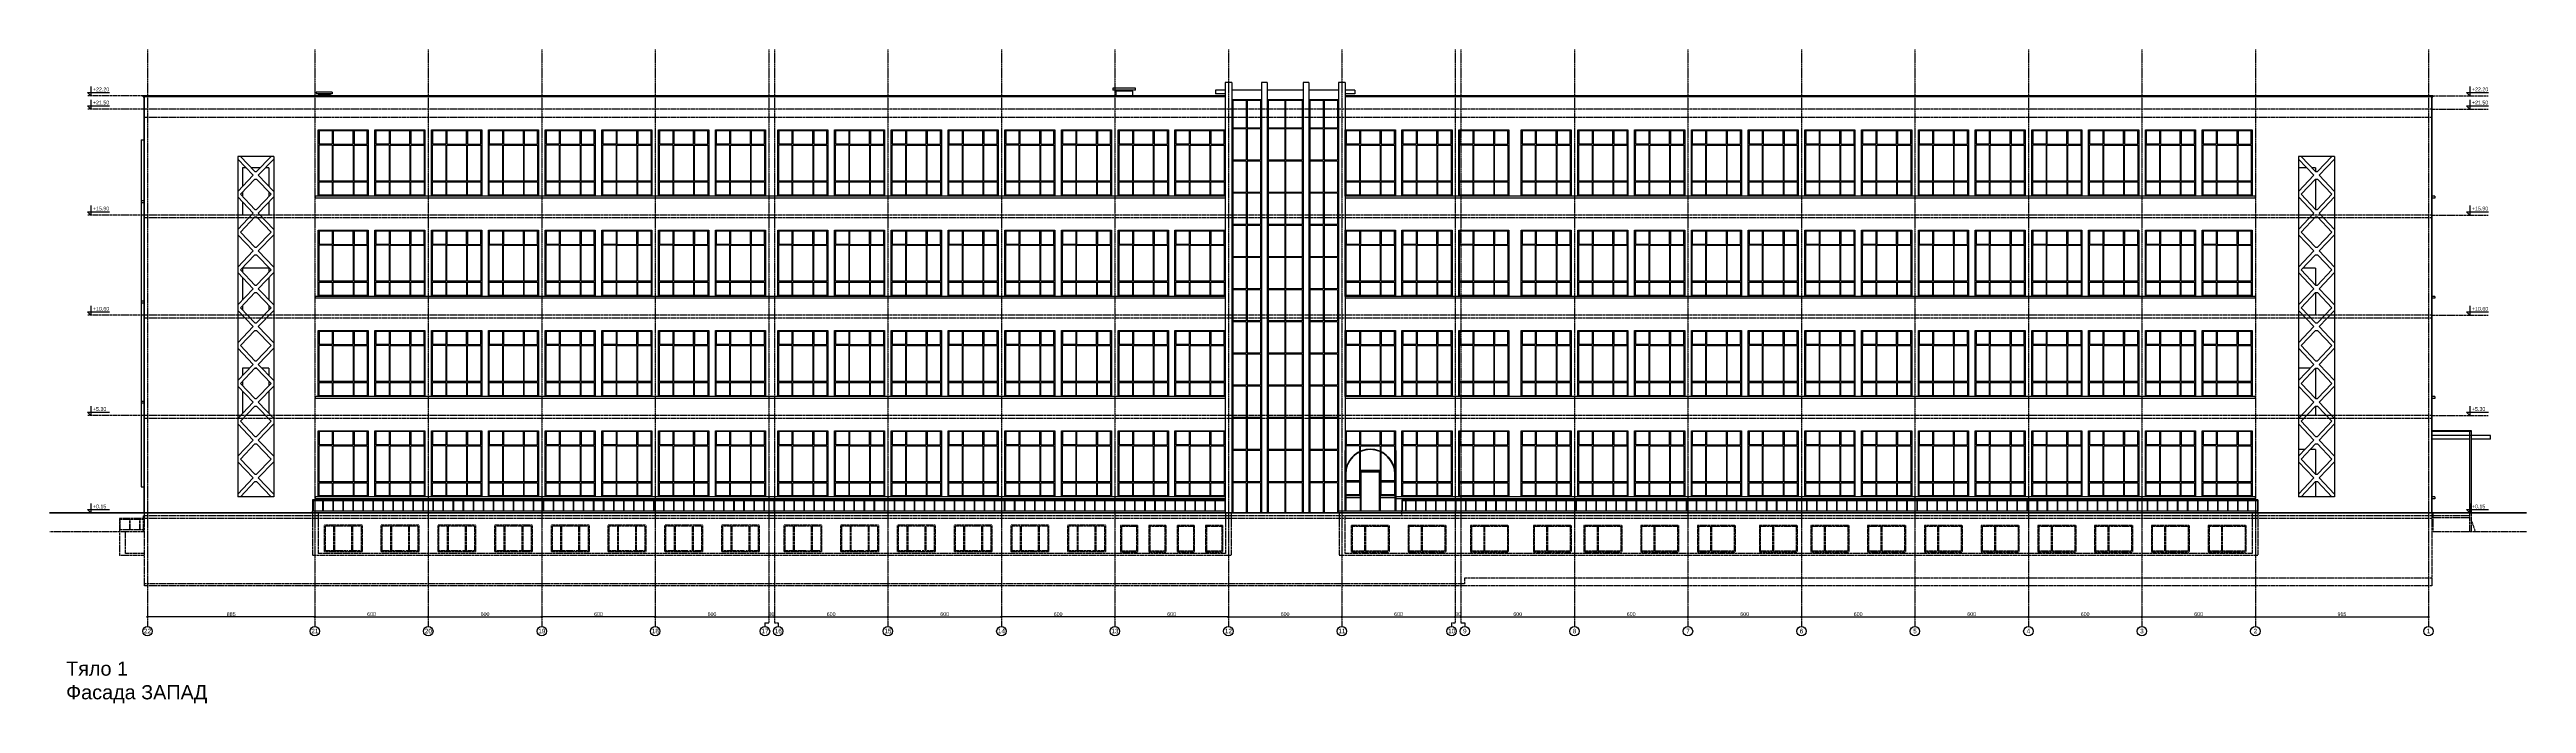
# Model space of a CAD drawing. Header units: inches. Extents: x -72385 to 39588, y -6525 to 66685.
# Drawn here: x 9108 to 22203, y 17634 to 21091 of the extents above; entities that cross this region are included whole.
import ezdxf

# ---------------------------------------------------------------- set-up
doc = ezdxf.new("R2010")
doc.units = ezdxf.units.IN
doc.header["$MEASUREMENT"] = 0
doc.linetypes.add('DashDot', pattern=[0.6, 0.4, -0.1, 0, -0.1])
doc.linetypes.add('Hidden', pattern=[0.4, 0.2, -0.2])
for name, color, linetype, lineweight in [('Надписи коти външни', 252, 'Continuous', 25), ('Надписи нива', 252, 'Continuous', 25), ('Надписи Оси', 252, 'Continuous', 25), ('Оси', 252, 'DashDot', 25), ('Фасади Разрези дебело', 7, 'Continuous', 35), ('Фасади Разрези пунктир', 253, 'Hidden', 25), ('Фасади Разрези средно', 252, 'Continuous', 30), ('Фасади Разрези тънко', 253, 'Continuous', 25)]:
    doc.layers.add(name, color=color, linetype=linetype, lineweight=lineweight)
doc.styles.add('Arial Regular', font='arial.ttf')
doc.styles.get("Standard").update_dxf_attribs({"font": 'arial.ttf'})
doc.dimstyles.new('Annotative', dxfattribs={"dimscale": 0, "dimtxt": 20, "dimasz": 5, "dimexe": 5, "dimexo": 5, "dimgap": 5, "dimtad": 1, "dimdec": 0, "dimzin": 0, "dimdsep": 46, "dimtxsty": 'Standard', "dimblk": 'ARCHTICK', "dimcen": 5, "dimdle": 5, "dimadec": 0, "dimazin": 0, "dimtfac": 1, "dimtdec": 0, "dimtofl": 0, "dimtmove": 0, "dimatfit": 3, "dimldrblk": 'ARCHTICK', "dimfxl": 5, "dimfxlon": 1, "dimtolj": 1, "dimtzin": 0, "dimarcsym": 1})

# ---------------------------------------------------------------- blocks, each defined once
blk = doc.blocks.new('_ArchTick')
at = {"color": 0, "linetype": 'ByBlock', "const_width": 0.15}
blk.add_lwpolyline([(-0.5, -0.5), (0.5, 0.5)], dxfattribs=at)
blk = doc.blocks.new('*D6962')
at = {"layer": 'Defpoints', "color": 0, "ltscale": 10, "transparency": 16777216}
for p in [(12910, 18091), (12310, 18041), (12910, 18061)]:
    blk.add_point(p, dxfattribs=at)
at = {"layer": 'Надписи коти външни', "color": 0, "lineweight": -2, "ltscale": 10, "transparency": 16777216}
for p, q in [((12305, 18091), (12915, 18091)), ((12310, 18086), (12310, 18096)), ((12910, 18086), (12910, 18096))]:
    blk.add_line(p, q, dxfattribs=at)
at = {"layer": 'Надписи коти външни', "color": 0, "lineweight": -2, "ltscale": 10, "transparency": 16777216, "xscale": 5, "yscale": 5, "zscale": 5, "rotation": 180}
blk.add_blockref('_ArchTick', (12310, 18091), dxfattribs=at)
at = {"layer": 'Надписи коти външни', "color": 0, "lineweight": -2, "ltscale": 10, "transparency": 16777216, "xscale": 5, "yscale": 5, "zscale": 5}
blk.add_blockref('_ArchTick', (12910, 18091), dxfattribs=at)
at = {"layer": 'Надписи коти външни', "color": 0, "ltscale": 10, "transparency": 16777216, "insert": (12610, 18106), "char_height": 20, "attachment_point": 5}
blk.add_mtext('\\A1;600', dxfattribs=at)
blk = doc.blocks.new('*D6963')
at = {"layer": 'Defpoints', "color": 0, "ltscale": 10, "transparency": 16777216}
for p in [(13540, 18091), (12940, 18061), (13540, 18061)]:
    blk.add_point(p, dxfattribs=at)
at = {"layer": 'Надписи коти външни', "color": 0, "lineweight": -2, "ltscale": 10, "transparency": 16777216}
for p, q in [((12935, 18091), (13545, 18091)), ((12940, 18086), (12940, 18096)), ((13540, 18086), (13540, 18096))]:
    blk.add_line(p, q, dxfattribs=at)
at = {"layer": 'Надписи коти външни', "color": 0, "lineweight": -2, "ltscale": 10, "transparency": 16777216, "xscale": 5, "yscale": 5, "zscale": 5, "rotation": 180}
blk.add_blockref('_ArchTick', (12940, 18091), dxfattribs=at)
at = {"layer": 'Надписи коти външни', "color": 0, "lineweight": -2, "ltscale": 10, "transparency": 16777216, "xscale": 5, "yscale": 5, "zscale": 5}
blk.add_blockref('_ArchTick', (13540, 18091), dxfattribs=at)
at = {"layer": 'Надписи коти външни', "color": 0, "ltscale": 10, "transparency": 16777216, "insert": (13240, 18106), "char_height": 20, "attachment_point": 5}
blk.add_mtext('\\A1;600', dxfattribs=at)
blk = doc.blocks.new('*D6964')
at = {"layer": 'Defpoints', "color": 0, "ltscale": 10, "transparency": 16777216}
for p in [(12940, 18091), (12910, 18061), (12940, 18061)]:
    blk.add_point(p, dxfattribs=at)
at = {"layer": 'Надписи коти външни', "color": 0, "lineweight": -2, "ltscale": 10, "transparency": 16777216}
for p, q in [((12905, 18091), (12945, 18091)), ((12910, 18086), (12910, 18096)), ((12940, 18086), (12940, 18096))]:
    blk.add_line(p, q, dxfattribs=at)
at = {"layer": 'Надписи коти външни', "color": 0, "lineweight": -2, "ltscale": 10, "transparency": 16777216, "xscale": 5, "yscale": 5, "zscale": 5, "rotation": 180}
blk.add_blockref('_ArchTick', (12910, 18091), dxfattribs=at)
at = {"layer": 'Надписи коти външни', "color": 0, "lineweight": -2, "ltscale": 10, "transparency": 16777216, "xscale": 5, "yscale": 5, "zscale": 5}
blk.add_blockref('_ArchTick', (12940, 18091), dxfattribs=at)
at = {"layer": 'Надписи коти външни', "color": 0, "ltscale": 10, "transparency": 16777216, "insert": (12925, 18106), "char_height": 20, "attachment_point": 5}
blk.add_mtext('\\A1;30', dxfattribs=at)
blk = doc.blocks.new('*D6966')
at = {"layer": 'Defpoints', "color": 0, "ltscale": 10, "transparency": 16777216}
for p in [(11710, 18091), (11710, 18041), (12310, 18041)]:
    blk.add_point(p, dxfattribs=at)
at = {"layer": 'Надписи коти външни', "color": 0, "lineweight": -2, "ltscale": 10, "transparency": 16777216}
for p, q in [((12315, 18091), (11705, 18091)), ((11710, 18086), (11710, 18096)), ((12310, 18086), (12310, 18096))]:
    blk.add_line(p, q, dxfattribs=at)
at = {"layer": 'Надписи коти външни', "color": 0, "lineweight": -2, "ltscale": 10, "transparency": 16777216, "xscale": 5, "yscale": 5, "zscale": 5, "rotation": 180}
blk.add_blockref('_ArchTick', (11710, 18091), dxfattribs=at)
at = {"layer": 'Надписи коти външни', "color": 0, "lineweight": -2, "ltscale": 10, "transparency": 16777216, "xscale": 5, "yscale": 5, "zscale": 5}
blk.add_blockref('_ArchTick', (12310, 18091), dxfattribs=at)
at = {"layer": 'Надписи коти външни', "color": 0, "ltscale": 10, "transparency": 16777216, "insert": (12010, 18106), "char_height": 20, "attachment_point": 5}
blk.add_mtext('\\A1;600', dxfattribs=at)
blk = doc.blocks.new('*D6967')
at = {"layer": 'Defpoints', "color": 0, "ltscale": 10, "transparency": 16777216}
for p in [(11710, 18091), (11110, 18041), (11710, 18041)]:
    blk.add_point(p, dxfattribs=at)
at = {"layer": 'Надписи коти външни', "color": 0, "lineweight": -2, "ltscale": 10, "transparency": 16777216}
for p, q in [((11105, 18091), (11715, 18091)), ((11110, 18086), (11110, 18096)), ((11710, 18086), (11710, 18096))]:
    blk.add_line(p, q, dxfattribs=at)
at = {"layer": 'Надписи коти външни', "color": 0, "lineweight": -2, "ltscale": 10, "transparency": 16777216, "xscale": 5, "yscale": 5, "zscale": 5, "rotation": 180}
blk.add_blockref('_ArchTick', (11110, 18091), dxfattribs=at)
at = {"layer": 'Надписи коти външни', "color": 0, "lineweight": -2, "ltscale": 10, "transparency": 16777216, "xscale": 5, "yscale": 5, "zscale": 5}
blk.add_blockref('_ArchTick', (11710, 18091), dxfattribs=at)
at = {"layer": 'Надписи коти външни', "color": 0, "ltscale": 10, "transparency": 16777216, "insert": (11410, 18106), "char_height": 20, "attachment_point": 5}
blk.add_mtext('\\A1;600', dxfattribs=at)
blk = doc.blocks.new('*D6968')
at = {"layer": 'Defpoints', "color": 0, "ltscale": 10, "transparency": 16777216}
for p in [(11110, 18091), (10510, 18041), (11110, 18041)]:
    blk.add_point(p, dxfattribs=at)
at = {"layer": 'Надписи коти външни', "color": 0, "lineweight": -2, "ltscale": 10, "transparency": 16777216}
for p, q in [((10505, 18091), (11115, 18091)), ((10510, 18086), (10510, 18096)), ((11110, 18086), (11110, 18096))]:
    blk.add_line(p, q, dxfattribs=at)
at = {"layer": 'Надписи коти външни', "color": 0, "lineweight": -2, "ltscale": 10, "transparency": 16777216, "xscale": 5, "yscale": 5, "zscale": 5, "rotation": 180}
blk.add_blockref('_ArchTick', (10510, 18091), dxfattribs=at)
at = {"layer": 'Надписи коти външни', "color": 0, "lineweight": -2, "ltscale": 10, "transparency": 16777216, "xscale": 5, "yscale": 5, "zscale": 5}
blk.add_blockref('_ArchTick', (11110, 18091), dxfattribs=at)
at = {"layer": 'Надписи коти външни', "color": 0, "ltscale": 10, "transparency": 16777216, "insert": (10810, 18106), "char_height": 20, "attachment_point": 5}
blk.add_mtext('\\A1;600', dxfattribs=at)
blk = doc.blocks.new('*D6969')
at = {"layer": 'Defpoints', "color": 0, "ltscale": 10, "transparency": 16777216}
for p in [(9625, 18091), (9625, 18041), (10510, 18041)]:
    blk.add_point(p, dxfattribs=at)
at = {"layer": 'Надписи коти външни', "color": 0, "lineweight": -2, "ltscale": 10, "transparency": 16777216}
for p, q in [((10515, 18091), (9620, 18091)), ((9625, 18086), (9625, 18096)), ((10510, 18086), (10510, 18096))]:
    blk.add_line(p, q, dxfattribs=at)
at = {"layer": 'Надписи коти външни', "color": 0, "lineweight": -2, "ltscale": 10, "transparency": 16777216, "xscale": 5, "yscale": 5, "zscale": 5, "rotation": 180}
blk.add_blockref('_ArchTick', (9625, 18091), dxfattribs=at)
at = {"layer": 'Надписи коти външни', "color": 0, "lineweight": -2, "ltscale": 10, "transparency": 16777216, "xscale": 5, "yscale": 5, "zscale": 5}
blk.add_blockref('_ArchTick', (10510, 18091), dxfattribs=at)
at = {"layer": 'Надписи коти външни', "color": 0, "ltscale": 10, "transparency": 16777216, "insert": (10068, 18106), "char_height": 20, "attachment_point": 5}
blk.add_mtext('\\A1;885', dxfattribs=at)
blk = doc.blocks.new('*D6990')
at = {"layer": 'Defpoints', "color": 0, "ltscale": 10, "transparency": 16777216}
for p in [(14140, 18091), (13540, 18041), (14140, 18041)]:
    blk.add_point(p, dxfattribs=at)
at = {"layer": 'Надписи коти външни', "color": 0, "lineweight": -2, "ltscale": 10, "transparency": 16777216}
for p, q in [((13535, 18091), (14145, 18091)), ((13540, 18086), (13540, 18096)), ((14140, 18086), (14140, 18096))]:
    blk.add_line(p, q, dxfattribs=at)
at = {"layer": 'Надписи коти външни', "color": 0, "lineweight": -2, "ltscale": 10, "transparency": 16777216, "xscale": 5, "yscale": 5, "zscale": 5, "rotation": 180}
blk.add_blockref('_ArchTick', (13540, 18091), dxfattribs=at)
at = {"layer": 'Надписи коти външни', "color": 0, "lineweight": -2, "ltscale": 10, "transparency": 16777216, "xscale": 5, "yscale": 5, "zscale": 5}
blk.add_blockref('_ArchTick', (14140, 18091), dxfattribs=at)
at = {"layer": 'Надписи коти външни', "color": 0, "ltscale": 10, "transparency": 16777216, "insert": (13840, 18106), "char_height": 20, "attachment_point": 5}
blk.add_mtext('\\A1;600', dxfattribs=at)
blk = doc.blocks.new('*D6991')
at = {"layer": 'Defpoints', "color": 0, "ltscale": 10, "transparency": 16777216}
for p in [(14140, 18091), (14140, 18041), (14740, 18041)]:
    blk.add_point(p, dxfattribs=at)
at = {"layer": 'Надписи коти външни', "color": 0, "lineweight": -2, "ltscale": 10, "transparency": 16777216}
for p, q in [((14745, 18091), (14135, 18091)), ((14140, 18086), (14140, 18096)), ((14740, 18086), (14740, 18096))]:
    blk.add_line(p, q, dxfattribs=at)
at = {"layer": 'Надписи коти външни', "color": 0, "lineweight": -2, "ltscale": 10, "transparency": 16777216, "xscale": 5, "yscale": 5, "zscale": 5, "rotation": 180}
blk.add_blockref('_ArchTick', (14140, 18091), dxfattribs=at)
at = {"layer": 'Надписи коти външни', "color": 0, "lineweight": -2, "ltscale": 10, "transparency": 16777216, "xscale": 5, "yscale": 5, "zscale": 5}
blk.add_blockref('_ArchTick', (14740, 18091), dxfattribs=at)
at = {"layer": 'Надписи коти външни', "color": 0, "ltscale": 10, "transparency": 16777216, "insert": (14440, 18106), "char_height": 20, "attachment_point": 5}
blk.add_mtext('\\A1;600', dxfattribs=at)
blk = doc.blocks.new('*D6992')
at = {"layer": 'Defpoints', "color": 0, "ltscale": 10, "transparency": 16777216}
for p in [(14740, 18091), (14740, 18041), (15340, 18041)]:
    blk.add_point(p, dxfattribs=at)
at = {"layer": 'Надписи коти външни', "color": 0, "lineweight": -2, "ltscale": 10, "transparency": 16777216}
for p, q in [((15345, 18091), (14735, 18091)), ((14740, 18086), (14740, 18096)), ((15340, 18086), (15340, 18096))]:
    blk.add_line(p, q, dxfattribs=at)
at = {"layer": 'Надписи коти външни', "color": 0, "lineweight": -2, "ltscale": 10, "transparency": 16777216, "xscale": 5, "yscale": 5, "zscale": 5, "rotation": 180}
blk.add_blockref('_ArchTick', (14740, 18091), dxfattribs=at)
at = {"layer": 'Надписи коти външни', "color": 0, "lineweight": -2, "ltscale": 10, "transparency": 16777216, "xscale": 5, "yscale": 5, "zscale": 5}
blk.add_blockref('_ArchTick', (15340, 18091), dxfattribs=at)
at = {"layer": 'Надписи коти външни', "color": 0, "ltscale": 10, "transparency": 16777216, "insert": (15040, 18106), "char_height": 20, "attachment_point": 5}
blk.add_mtext('\\A1;600', dxfattribs=at)
blk = doc.blocks.new('*D6993')
at = {"layer": 'Defpoints', "color": 0, "ltscale": 10, "transparency": 16777216}
for p in [(15940, 18091), (15340, 18041), (15940, 18041)]:
    blk.add_point(p, dxfattribs=at)
at = {"layer": 'Надписи коти външни', "color": 0, "lineweight": -2, "ltscale": 10, "transparency": 16777216}
for p, q in [((15335, 18091), (15945, 18091)), ((15340, 18086), (15340, 18096)), ((15940, 18086), (15940, 18096))]:
    blk.add_line(p, q, dxfattribs=at)
at = {"layer": 'Надписи коти външни', "color": 0, "lineweight": -2, "ltscale": 10, "transparency": 16777216, "xscale": 5, "yscale": 5, "zscale": 5, "rotation": 180}
blk.add_blockref('_ArchTick', (15340, 18091), dxfattribs=at)
at = {"layer": 'Надписи коти външни', "color": 0, "lineweight": -2, "ltscale": 10, "transparency": 16777216, "xscale": 5, "yscale": 5, "zscale": 5}
blk.add_blockref('_ArchTick', (15940, 18091), dxfattribs=at)
at = {"layer": 'Надписи коти външни', "color": 0, "ltscale": 10, "transparency": 16777216, "insert": (15640, 18106), "char_height": 20, "attachment_point": 5}
blk.add_mtext('\\A1;600', dxfattribs=at)
blk = doc.blocks.new('*D6994')
at = {"layer": 'Defpoints', "color": 0, "ltscale": 10, "transparency": 16777216}
for p in [(16540, 18091), (15940, 18041), (16540, 18061)]:
    blk.add_point(p, dxfattribs=at)
at = {"layer": 'Надписи коти външни', "color": 0, "lineweight": -2, "ltscale": 10, "transparency": 16777216}
for p, q in [((15935, 18091), (16545, 18091)), ((15940, 18086), (15940, 18096)), ((16540, 18086), (16540, 18096))]:
    blk.add_line(p, q, dxfattribs=at)
at = {"layer": 'Надписи коти външни', "color": 0, "lineweight": -2, "ltscale": 10, "transparency": 16777216, "xscale": 5, "yscale": 5, "zscale": 5, "rotation": 180}
blk.add_blockref('_ArchTick', (15940, 18091), dxfattribs=at)
at = {"layer": 'Надписи коти външни', "color": 0, "lineweight": -2, "ltscale": 10, "transparency": 16777216, "xscale": 5, "yscale": 5, "zscale": 5}
blk.add_blockref('_ArchTick', (16540, 18091), dxfattribs=at)
at = {"layer": 'Надписи коти външни', "color": 0, "ltscale": 10, "transparency": 16777216, "insert": (16240, 18106), "char_height": 20, "attachment_point": 5}
blk.add_mtext('\\A1;600', dxfattribs=at)
blk = doc.blocks.new('*D6995')
at = {"layer": 'Defpoints', "color": 0, "ltscale": 10, "transparency": 16777216}
for p in [(17170, 18091), (16570, 18061), (17170, 18041)]:
    blk.add_point(p, dxfattribs=at)
at = {"layer": 'Надписи коти външни', "color": 0, "lineweight": -2, "ltscale": 10, "transparency": 16777216}
for p, q in [((16565, 18091), (17175, 18091)), ((16570, 18086), (16570, 18096)), ((17170, 18086), (17170, 18096))]:
    blk.add_line(p, q, dxfattribs=at)
at = {"layer": 'Надписи коти външни', "color": 0, "lineweight": -2, "ltscale": 10, "transparency": 16777216, "xscale": 5, "yscale": 5, "zscale": 5, "rotation": 180}
blk.add_blockref('_ArchTick', (16570, 18091), dxfattribs=at)
at = {"layer": 'Надписи коти външни', "color": 0, "lineweight": -2, "ltscale": 10, "transparency": 16777216, "xscale": 5, "yscale": 5, "zscale": 5}
blk.add_blockref('_ArchTick', (17170, 18091), dxfattribs=at)
at = {"layer": 'Надписи коти външни', "color": 0, "ltscale": 10, "transparency": 16777216, "insert": (16870, 18106), "char_height": 20, "attachment_point": 5}
blk.add_mtext('\\A1;600', dxfattribs=at)
blk = doc.blocks.new('*D6996')
at = {"layer": 'Defpoints', "color": 0, "ltscale": 10, "transparency": 16777216}
for p in [(16570, 18091), (16540, 18061), (16570, 18061)]:
    blk.add_point(p, dxfattribs=at)
at = {"layer": 'Надписи коти външни', "color": 0, "lineweight": -2, "ltscale": 10, "transparency": 16777216}
for p, q in [((16535, 18091), (16575, 18091)), ((16540, 18086), (16540, 18096)), ((16570, 18086), (16570, 18096))]:
    blk.add_line(p, q, dxfattribs=at)
at = {"layer": 'Надписи коти външни', "color": 0, "lineweight": -2, "ltscale": 10, "transparency": 16777216, "xscale": 5, "yscale": 5, "zscale": 5, "rotation": 180}
blk.add_blockref('_ArchTick', (16540, 18091), dxfattribs=at)
at = {"layer": 'Надписи коти външни', "color": 0, "lineweight": -2, "ltscale": 10, "transparency": 16777216, "xscale": 5, "yscale": 5, "zscale": 5}
blk.add_blockref('_ArchTick', (16570, 18091), dxfattribs=at)
at = {"layer": 'Надписи коти външни', "color": 0, "ltscale": 10, "transparency": 16777216, "insert": (16555, 18106), "char_height": 20, "attachment_point": 5}
blk.add_mtext('\\A1;30', dxfattribs=at)
blk = doc.blocks.new('*D6997')
at = {"layer": 'Defpoints', "color": 0, "ltscale": 10, "transparency": 16777216}
for p in [(17770, 18091), (17170, 18041), (17770, 18041)]:
    blk.add_point(p, dxfattribs=at)
at = {"layer": 'Надписи коти външни', "color": 0, "lineweight": -2, "ltscale": 10, "transparency": 16777216}
for p, q in [((17165, 18091), (17775, 18091)), ((17170, 18086), (17170, 18096)), ((17770, 18086), (17770, 18096))]:
    blk.add_line(p, q, dxfattribs=at)
at = {"layer": 'Надписи коти външни', "color": 0, "lineweight": -2, "ltscale": 10, "transparency": 16777216, "xscale": 5, "yscale": 5, "zscale": 5, "rotation": 180}
blk.add_blockref('_ArchTick', (17170, 18091), dxfattribs=at)
at = {"layer": 'Надписи коти външни', "color": 0, "lineweight": -2, "ltscale": 10, "transparency": 16777216, "xscale": 5, "yscale": 5, "zscale": 5}
blk.add_blockref('_ArchTick', (17770, 18091), dxfattribs=at)
at = {"layer": 'Надписи коти външни', "color": 0, "ltscale": 10, "transparency": 16777216, "insert": (17470, 18106), "char_height": 20, "attachment_point": 5}
blk.add_mtext('\\A1;600', dxfattribs=at)
blk = doc.blocks.new('*D6998')
at = {"layer": 'Defpoints', "color": 0, "ltscale": 10, "transparency": 16777216}
for p in [(18370, 18091), (17770, 18041), (18370, 18041)]:
    blk.add_point(p, dxfattribs=at)
at = {"layer": 'Надписи коти външни', "color": 0, "lineweight": -2, "ltscale": 10, "transparency": 16777216}
for p, q in [((17765, 18091), (18375, 18091)), ((17770, 18086), (17770, 18096)), ((18370, 18086), (18370, 18096))]:
    blk.add_line(p, q, dxfattribs=at)
at = {"layer": 'Надписи коти външни', "color": 0, "lineweight": -2, "ltscale": 10, "transparency": 16777216, "xscale": 5, "yscale": 5, "zscale": 5, "rotation": 180}
blk.add_blockref('_ArchTick', (17770, 18091), dxfattribs=at)
at = {"layer": 'Надписи коти външни', "color": 0, "lineweight": -2, "ltscale": 10, "transparency": 16777216, "xscale": 5, "yscale": 5, "zscale": 5}
blk.add_blockref('_ArchTick', (18370, 18091), dxfattribs=at)
at = {"layer": 'Надписи коти външни', "color": 0, "ltscale": 10, "transparency": 16777216, "insert": (18070, 18106), "char_height": 20, "attachment_point": 5}
blk.add_mtext('\\A1;600', dxfattribs=at)
blk = doc.blocks.new('*D6999')
at = {"layer": 'Defpoints', "color": 0, "ltscale": 10, "transparency": 16777216}
for p in [(18970, 18091), (18370, 18041), (18970, 18041)]:
    blk.add_point(p, dxfattribs=at)
at = {"layer": 'Надписи коти външни', "color": 0, "lineweight": -2, "ltscale": 10, "transparency": 16777216}
for p, q in [((18365, 18091), (18975, 18091)), ((18370, 18086), (18370, 18096)), ((18970, 18086), (18970, 18096))]:
    blk.add_line(p, q, dxfattribs=at)
at = {"layer": 'Надписи коти външни', "color": 0, "lineweight": -2, "ltscale": 10, "transparency": 16777216, "xscale": 5, "yscale": 5, "zscale": 5, "rotation": 180}
blk.add_blockref('_ArchTick', (18370, 18091), dxfattribs=at)
at = {"layer": 'Надписи коти външни', "color": 0, "lineweight": -2, "ltscale": 10, "transparency": 16777216, "xscale": 5, "yscale": 5, "zscale": 5}
blk.add_blockref('_ArchTick', (18970, 18091), dxfattribs=at)
at = {"layer": 'Надписи коти външни', "color": 0, "ltscale": 10, "transparency": 16777216, "insert": (18670, 18106), "char_height": 20, "attachment_point": 5}
blk.add_mtext('\\A1;600', dxfattribs=at)
blk = doc.blocks.new('*D7000')
at = {"layer": 'Defpoints', "color": 0, "ltscale": 10, "transparency": 16777216}
for p in [(19570, 18091), (18970, 18041), (19570, 18041)]:
    blk.add_point(p, dxfattribs=at)
at = {"layer": 'Надписи коти външни', "color": 0, "lineweight": -2, "ltscale": 10, "transparency": 16777216}
for p, q in [((18965, 18091), (19575, 18091)), ((18970, 18086), (18970, 18096)), ((19570, 18086), (19570, 18096))]:
    blk.add_line(p, q, dxfattribs=at)
at = {"layer": 'Надписи коти външни', "color": 0, "lineweight": -2, "ltscale": 10, "transparency": 16777216, "xscale": 5, "yscale": 5, "zscale": 5, "rotation": 180}
blk.add_blockref('_ArchTick', (18970, 18091), dxfattribs=at)
at = {"layer": 'Надписи коти външни', "color": 0, "lineweight": -2, "ltscale": 10, "transparency": 16777216, "xscale": 5, "yscale": 5, "zscale": 5}
blk.add_blockref('_ArchTick', (19570, 18091), dxfattribs=at)
at = {"layer": 'Надписи коти външни', "color": 0, "ltscale": 10, "transparency": 16777216, "insert": (19270, 18106), "char_height": 20, "attachment_point": 5}
blk.add_mtext('\\A1;600', dxfattribs=at)
blk = doc.blocks.new('*D7001')
at = {"layer": 'Defpoints', "color": 0, "ltscale": 10, "transparency": 16777216}
for p in [(20170, 18091), (19570, 18041), (20170, 18041)]:
    blk.add_point(p, dxfattribs=at)
at = {"layer": 'Надписи коти външни', "color": 0, "lineweight": -2, "ltscale": 10, "transparency": 16777216}
for p, q in [((19565, 18091), (20175, 18091)), ((19570, 18086), (19570, 18096)), ((20170, 18086), (20170, 18096))]:
    blk.add_line(p, q, dxfattribs=at)
at = {"layer": 'Надписи коти външни', "color": 0, "lineweight": -2, "ltscale": 10, "transparency": 16777216, "xscale": 5, "yscale": 5, "zscale": 5, "rotation": 180}
blk.add_blockref('_ArchTick', (19570, 18091), dxfattribs=at)
at = {"layer": 'Надписи коти външни', "color": 0, "lineweight": -2, "ltscale": 10, "transparency": 16777216, "xscale": 5, "yscale": 5, "zscale": 5}
blk.add_blockref('_ArchTick', (20170, 18091), dxfattribs=at)
at = {"layer": 'Надписи коти външни', "color": 0, "ltscale": 10, "transparency": 16777216, "insert": (19870, 18106), "char_height": 20, "attachment_point": 5}
blk.add_mtext('\\A1;600', dxfattribs=at)
blk = doc.blocks.new('*D7002')
at = {"layer": 'Defpoints', "color": 0, "ltscale": 10, "transparency": 16777216}
for p in [(20770, 18091), (20170, 18041), (20770, 18041)]:
    blk.add_point(p, dxfattribs=at)
at = {"layer": 'Надписи коти външни', "color": 0, "lineweight": -2, "ltscale": 10, "transparency": 16777216}
for p, q in [((20165, 18091), (20775, 18091)), ((20170, 18086), (20170, 18096)), ((20770, 18086), (20770, 18096))]:
    blk.add_line(p, q, dxfattribs=at)
at = {"layer": 'Надписи коти външни', "color": 0, "lineweight": -2, "ltscale": 10, "transparency": 16777216, "xscale": 5, "yscale": 5, "zscale": 5, "rotation": 180}
blk.add_blockref('_ArchTick', (20170, 18091), dxfattribs=at)
at = {"layer": 'Надписи коти външни', "color": 0, "lineweight": -2, "ltscale": 10, "transparency": 16777216, "xscale": 5, "yscale": 5, "zscale": 5}
blk.add_blockref('_ArchTick', (20770, 18091), dxfattribs=at)
at = {"layer": 'Надписи коти външни', "color": 0, "ltscale": 10, "transparency": 16777216, "insert": (20470, 18106), "char_height": 20, "attachment_point": 5}
blk.add_mtext('\\A1;600', dxfattribs=at)
blk = doc.blocks.new('*D7003')
at = {"layer": 'Defpoints', "color": 0, "ltscale": 10, "transparency": 16777216}
for p in [(21685, 18091), (20770, 18041), (21685, 18041)]:
    blk.add_point(p, dxfattribs=at)
at = {"layer": 'Надписи коти външни', "color": 0, "lineweight": -2, "ltscale": 10, "transparency": 16777216}
for p, q in [((20765, 18091), (21690, 18091)), ((20770, 18086), (20770, 18096)), ((21685, 18086), (21685, 18096))]:
    blk.add_line(p, q, dxfattribs=at)
at = {"layer": 'Надписи коти външни', "color": 0, "lineweight": -2, "ltscale": 10, "transparency": 16777216, "xscale": 5, "yscale": 5, "zscale": 5, "rotation": 180}
blk.add_blockref('_ArchTick', (20770, 18091), dxfattribs=at)
at = {"layer": 'Надписи коти външни', "color": 0, "lineweight": -2, "ltscale": 10, "transparency": 16777216, "xscale": 5, "yscale": 5, "zscale": 5}
blk.add_blockref('_ArchTick', (21685, 18091), dxfattribs=at)
at = {"layer": 'Надписи коти външни', "color": 0, "ltscale": 10, "transparency": 16777216, "insert": (21228, 18106), "char_height": 20, "attachment_point": 5}
blk.add_mtext('\\A1;915', dxfattribs=at)

msp = doc.modelspace()

# ---------------------------------------------------------------- linework, layer by layer
at = {"layer": 'Надписи нива', "ltscale": 10}
for p, q in [((9307.5, 20863.6), (9425.2, 20863.6)), ((9325.2, 20845.9), (9307.5, 20863.6)), ((9325.2, 20895.9), (9325.2, 20845.9)), ((9325.2, 20825.9), (9325.2, 20775.9)), ((21885.8, 20863.6), (22003.5, 20863.6)), ((21903.5, 20845.9), (21885.8, 20863.6)), ((21903.5, 20895.9), (21903.5, 20845.9)), ((21903.5, 20825.9), (21903.5, 20775.9)), ((9307.5, 20793.6), (9425.2, 20793.6)), ((9325.2, 20775.9), (9307.5, 20793.6)), ((21885.8, 20793.6), (22003.5, 20793.6)), ((21903.5, 20775.9), (21885.8, 20793.6)), ((9307.5, 20233.6), (9425.2, 20233.6)), ((9325.2, 20215.9), (9307.5, 20233.6)), ((9325.2, 20265.9), (9325.2, 20215.9)), ((21885.8, 20233.6), (22003.5, 20233.6)), ((21903.5, 20215.9), (21885.8, 20233.6)), ((21903.5, 20265.9), (21903.5, 20215.9)), ((9307.5, 19703.6), (9425.2, 19703.6)), ((9325.2, 19685.9), (9307.5, 19703.6)), ((9325.2, 19735.9), (9325.2, 19685.9)), ((21885.8, 19703.6), (22003.5, 19703.6)), ((21903.5, 19685.9), (21885.8, 19703.6)), ((21903.5, 19735.9), (21903.5, 19685.9)), ((9307.5, 19173.6), (9425.2, 19173.6)), ((9325.2, 19155.9), (9307.5, 19173.6)), ((9325.2, 19205.9), (9325.2, 19155.9)), ((21885.8, 19173.6), (22003.5, 19173.6)), ((21903.5, 19155.9), (21885.8, 19173.6)), ((21903.5, 19205.9), (21903.5, 19155.9)), ((9307.5, 18658.6), (9425.2, 18658.6)), ((9325.2, 18640.9), (9307.5, 18658.6)), ((9325.2, 18690.9), (9325.2, 18640.9)), ((21885.8, 18658.6), (22003.5, 18658.6)), ((21903.5, 18640.9), (21885.8, 18658.6)), ((21903.5, 18690.9), (21903.5, 18640.9))]:
    msp.add_line(p, q, dxfattribs=at)
at = {"layer": 'Надписи нива', "linetype": 'Hidden', "ltscale": 10}
for p, q in [((9607.5, 20845.9), (9307.5, 20845.9)), ((21703.5, 20845.9), (22003.5, 20845.9)), ((9607.5, 20775.9), (9307.5, 20775.9)), ((21703.5, 20775.9), (22003.5, 20775.9)), ((9607.5, 20215.9), (9307.5, 20215.9)), ((21703.5, 20215.9), (22003.5, 20215.9)), ((9607.5, 19685.9), (9307.5, 19685.9)), ((21703.5, 19685.9), (22003.5, 19685.9)), ((9607.5, 19155.9), (9307.5, 19155.9)), ((21703.5, 19155.9), (22003.5, 19155.9))]:
    msp.add_line(p, q, dxfattribs=at)
at = {"layer": 'Надписи Оси', "ltscale": 50}
for centre in [(9625.1, 18015.9), (10510.1, 18015.9), (11110.1, 18015.9), (11710.1, 18015.9), (12310.1, 18015.9), (12890.1, 18015.9), (12960.1, 18015.9), (13540.1, 18015.9), (14140.1, 18015.9), (14740.1, 18015.9), (15340.1, 18015.9), (15940.1, 18015.9), (16520.1, 18015.9), (16590.1, 18015.9), (17170.1, 18015.9), (17770.1, 18015.9), (18370.1, 18015.9), (18970.1, 18015.9), (19570.1, 18015.9), (20170.1, 18015.9), (20770.1, 18015.9), (21685.1, 18015.9)]:
    msp.add_circle(centre, 25, dxfattribs=at)
at = {"layer": 'Оси', "ltscale": 10}
for p, q in [((9625.1, 21090.9), (9625.1, 18040.9)), ((10510.1, 21090.9), (10510.1, 18040.9)), ((11110.1, 21090.9), (11110.1, 18040.9)), ((11710.1, 21090.9), (11710.1, 18040.9)), ((12310.1, 21090.9), (12310.1, 18040.9)), ((12910.1, 21090.9), (12910.1, 18060.9)), ((12940.1, 21090.9), (12940.1, 18060.9)), ((13540.1, 21090.9), (13540.1, 18040.9)), ((14140.1, 21090.9), (14140.1, 18040.9)), ((14740.1, 21090.9), (14740.1, 18040.9)), ((15340.1, 21090.9), (15340.1, 18040.9)), ((15940.1, 21090.9), (15940.1, 18040.9)), ((16540.1, 21090.9), (16540.1, 18060.9)), ((16570.1, 21090.9), (16570.1, 18060.9)), ((17170.1, 21090.9), (17170.1, 18040.9)), ((17770.1, 21090.9), (17770.1, 18040.9)), ((18370.1, 21090.9), (18370.1, 18040.9)), ((18970.1, 21090.9), (18970.1, 18040.9)), ((19570.1, 21090.9), (19570.1, 18040.9)), ((20170.1, 21090.9), (20170.1, 18040.9)), ((20770.1, 21090.9), (20770.1, 18040.9)), ((21685.1, 21090.9), (21685.1, 18040.9)), ((12890.1, 18060.9), (12890.1, 18040.9)), ((12890.1, 18060.9), (12910.1, 18060.9)), ((12940.1, 18060.9), (12960.1, 18060.9)), ((12960.1, 18060.9), (12960.1, 18040.9)), ((16520.1, 18060.9), (16520.1, 18040.9)), ((16520.1, 18060.9), (16540.1, 18060.9)), ((16570.1, 18060.9), (16590.1, 18060.9)), ((16590.1, 18060.9), (16590.1, 18040.9))]:
    msp.add_line(p, q, dxfattribs=at)
at = {"layer": 'Фасади Разрези дебело', "ltscale": 10, "extrusion": (-7.84095e-16, 1, -2.22045e-16)}
for p, q in [((15323, 20845.9), (9602.5, 20845.9)), ((21708.5, 20845.9), (15958, 20845.9)), ((22203.5, 18640.9), (9107.5, 18640.9))]:
    msp.add_line(p, q, dxfattribs=at)
at = {"layer": 'Фасади Разрези дебело', "ltscale": 10}
for p, q in [((9602.5, 20845.9), (9602.5, 20840.9, 0)), ((9607.5, 20840.9), (9602.5, 20840.9, 0)), ((9607.5, 20840.9), (9607.5, 18640.9)), ((21703.5, 20840.9), (21703.5, 18640.9)), ((21708.5, 20840.9, 0), (21703.5, 20840.9)), ((21708.5, 20845.9), (21708.5, 20840.9, 0))]:
    msp.add_line(p, q, dxfattribs=at)
at = {"layer": 'Фасади Разрези пунктир', "ltscale": 10, "extrusion": (-7.84095e-16, 1, -2.22045e-16)}
for p, q in [((21703.5, 20775.9), (9607.5, 20775.9)), ((21703.5, 20730.9), (9607.5, 20730.9)), ((21703.5, 20215.9), (9607.5, 20215.9)), ((21703.5, 20200.9), (9607.5, 20200.9)), ((21703.5, 19685.9), (9607.5, 19685.9)), ((21703.5, 19670.9), (9607.5, 19670.9)), ((21703.5, 19155.9), (9607.5, 19155.9)), ((21703.5, 19140.9), (9607.5, 19140.9)), ((21703.5, 18625.9), (9607.5, 18625.9)), ((21703.5, 18610.9), (9607.5, 18610.9)), ((16258, 18625.9), (15955.8, 18625.9)), ((9607.5, 18540.9), (9107.5, 18540.9)), ((10759.7, 18575.9), (10559.7, 18575.9)), ((10609.7, 18570.9), (10564.7, 18570.9)), ((10704.7, 18570.9), (10614.7, 18570.9)), ((10754.7, 18570.9), (10709.7, 18570.9)), ((11059.7, 18575.9), (10859.7, 18575.9)), ((10909.7, 18570.9), (10864.7, 18570.9)), ((11004.7, 18570.9), (10914.7, 18570.9)), ((11054.7, 18570.9), (11009.7, 18570.9)), ((11359.7, 18575.9), (11159.7, 18575.9)), ((11209.7, 18570.9), (11164.7, 18570.9)), ((11304.7, 18570.9), (11214.7, 18570.9)), ((11354.7, 18570.9), (11309.7, 18570.9)), ((11659.7, 18575.9), (11459.7, 18575.9)), ((11509.7, 18570.9), (11464.7, 18570.9)), ((11604.7, 18570.9), (11514.7, 18570.9)), ((11654.7, 18570.9), (11609.7, 18570.9)), ((11959.8, 18575.9), (11759.8, 18575.9)), ((11809.8, 18570.9), (11764.8, 18570.9)), ((11904.8, 18570.9), (11814.8, 18570.9)), ((11954.8, 18570.9), (11909.8, 18570.9)), ((12259.8, 18575.9), (12059.8, 18575.9)), ((12109.8, 18570.9), (12064.8, 18570.9)), ((12204.8, 18570.9), (12114.8, 18570.9)), ((12254.8, 18570.9), (12209.8, 18570.9)), ((12559.8, 18575.9), (12359.8, 18575.9)), ((12409.8, 18570.9), (12364.8, 18570.9)), ((12504.8, 18570.9), (12414.8, 18570.9)), ((12554.8, 18570.9), (12509.8, 18570.9)), ((12859.8, 18575.9), (12659.8, 18575.9)), ((12709.8, 18570.9), (12664.8, 18570.9)), ((12804.8, 18570.9), (12714.8, 18570.9)), ((12854.8, 18570.9), (12809.8, 18570.9)), ((13189.9, 18575.9), (12989.9, 18575.9)), ((13039.9, 18570.9), (12994.9, 18570.9)), ((13134.9, 18570.9), (13044.9, 18570.9)), ((13184.9, 18570.9), (13139.9, 18570.9)), ((13489.9, 18575.9), (13289.9, 18575.9)), ((13339.9, 18570.9), (13294.9, 18570.9)), ((13434.9, 18570.9), (13344.9, 18570.9)), ((13484.9, 18570.9), (13439.9, 18570.9)), ((13789.9, 18575.9), (13589.9, 18575.9)), ((13639.9, 18570.9), (13594.9, 18570.9)), ((13734.9, 18570.9), (13644.9, 18570.9)), ((13784.9, 18570.9), (13739.9, 18570.9)), ((14089.9, 18575.9), (13889.9, 18575.9)), ((13939.9, 18570.9), (13894.9, 18570.9)), ((14034.9, 18570.9), (13944.9, 18570.9)), ((14084.9, 18570.9), (14039.9, 18570.9)), ((14390, 18575.9), (14189.9, 18575.9)), ((14239.9, 18570.9), (14194.9, 18570.9)), ((14335, 18570.9), (14244.9, 18570.9)), ((14385, 18570.9), (14340, 18570.9)), ((14690, 18575.9), (14490, 18575.9)), ((14540, 18570.9), (14495, 18570.9)), ((14635, 18570.9), (14545, 18570.9)), ((14685, 18570.9), (14640, 18570.9)), ((22203.5, 18540.9), (21703.5, 18540.9)), ((15355.7, 18415.9), (10498.5, 18415.9)), ((15325.7, 18425.9), (10528.5, 18425.9)), ((10759.7, 18435.9), (10559.7, 18435.9)), ((10609.7, 18440.9), (10564.7, 18440.9)), ((10684.7, 18440.9), (10614.7, 18440.9)), ((10704.7, 18440.9), (10689.7, 18440.9)), ((10754.7, 18440.9), (10709.7, 18440.9)), ((11059.7, 18435.9), (10859.7, 18435.9)), ((10909.7, 18440.9), (10864.7, 18440.9)), ((10984.7, 18440.9), (10914.7, 18440.9)), ((11004.7, 18440.9), (10989.7, 18440.9)), ((11054.7, 18440.9), (11009.7, 18440.9)), ((11359.7, 18435.9), (11159.7, 18435.9)), ((11209.7, 18440.9), (11164.7, 18440.9)), ((11284.7, 18440.9), (11214.7, 18440.9)), ((11304.7, 18440.9), (11289.7, 18440.9)), ((11354.7, 18440.9), (11309.7, 18440.9)), ((11659.7, 18435.9), (11459.7, 18435.9)), ((11509.7, 18440.9), (11464.7, 18440.9)), ((11584.7, 18440.9), (11514.7, 18440.9)), ((11604.7, 18440.9), (11589.7, 18440.9)), ((11654.7, 18440.9), (11609.7, 18440.9)), ((11959.8, 18435.9), (11759.8, 18435.9)), ((11809.8, 18440.9), (11764.8, 18440.9)), ((11884.8, 18440.9), (11814.8, 18440.9)), ((11904.8, 18440.9), (11889.8, 18440.9)), ((11954.8, 18440.9), (11909.8, 18440.9)), ((12259.8, 18435.9), (12059.8, 18435.9)), ((12109.8, 18440.9), (12064.8, 18440.9)), ((12184.8, 18440.9), (12114.8, 18440.9)), ((12204.8, 18440.9), (12189.8, 18440.9)), ((12254.8, 18440.9), (12209.8, 18440.9)), ((12559.8, 18435.9), (12359.8, 18435.9)), ((12409.8, 18440.9), (12364.8, 18440.9)), ((12484.8, 18440.9), (12414.8, 18440.9)), ((12504.8, 18440.9), (12489.8, 18440.9)), ((12554.8, 18440.9), (12509.8, 18440.9)), ((12859.8, 18435.9), (12659.8, 18435.9)), ((12709.8, 18440.9), (12664.8, 18440.9)), ((12784.8, 18440.9), (12714.8, 18440.9)), ((12804.8, 18440.9), (12789.8, 18440.9)), ((12854.8, 18440.9), (12809.8, 18440.9)), ((13189.9, 18435.9), (12989.9, 18435.9)), ((13039.9, 18440.9), (12994.9, 18440.9)), ((13114.9, 18440.9), (13044.9, 18440.9)), ((13134.9, 18440.9), (13119.9, 18440.9)), ((13184.9, 18440.9), (13139.9, 18440.9)), ((13489.9, 18435.9), (13289.9, 18435.9)), ((13339.9, 18440.9), (13294.9, 18440.9)), ((13414.9, 18440.9), (13344.9, 18440.9)), ((13434.9, 18440.9), (13419.9, 18440.9)), ((13484.9, 18440.9), (13439.9, 18440.9)), ((13789.9, 18435.9), (13589.9, 18435.9)), ((13639.9, 18440.9), (13594.9, 18440.9)), ((13714.9, 18440.9), (13644.9, 18440.9)), ((13734.9, 18440.9), (13719.9, 18440.9)), ((13784.9, 18440.9), (13739.9, 18440.9)), ((14089.9, 18435.9), (13889.9, 18435.9)), ((13939.9, 18440.9), (13894.9, 18440.9)), ((14014.9, 18440.9), (13944.9, 18440.9)), ((14034.9, 18440.9), (14019.9, 18440.9)), ((14084.9, 18440.9), (14039.9, 18440.9)), ((14390, 18435.9), (14189.9, 18435.9)), ((14239.9, 18440.9), (14194.9, 18440.9)), ((14315, 18440.9), (14244.9, 18440.9)), ((14335, 18440.9), (14320, 18440.9)), ((14385, 18440.9), (14340, 18440.9)), ((14690, 18435.9), (14490, 18435.9)), ((14540, 18440.9), (14495, 18440.9)), ((14615, 18440.9), (14545, 18440.9)), ((14635, 18440.9), (14620, 18440.9)), ((14685, 18440.9), (14640, 18440.9)), ((20783.4, 18415.9), (15925.8, 18415.9)), ((20753.4, 18425.9), (15955.8, 18425.9)), ((16588.9, 18265.9), (9607.5, 18265.9)), ((21703.5, 18255.9), (9607.5, 18255.9)), ((21703.5, 18295.9), (16588.9, 18295.9))]:
    msp.add_line(p, q, dxfattribs=at)
at = {"layer": 'Фасади Разрези пунктир', "ltscale": 10, "extrusion": (-1.2091e-15, 1, -2.22045e-16)}
for p, q in [((9602.5, 18610.9), (9477.5, 18610.9)), ((9602.5, 18605.9), (9477.5, 18605.9)), ((21903.5, 18625.9), (21708.5, 18625.9)), ((21903.5, 18615.9), (21708.5, 18615.9)), ((9602.5, 18550.9), (9477.5, 18550.9)), ((9607.5, 18415.9), (9477.5, 18415.9)), ((9607.5, 18425.9), (9507.5, 18425.9))]:
    msp.add_line(p, q, dxfattribs=at)
at = {"layer": 'Фасади Разрези пунктир', "ltscale": 10}
for p, q in [((9477.5, 18610.9), (9477.5, 18550.9)), ((9479.5, 18605.9), (9479.5, 18550.9)), ((9530.5, 18605.9), (9530.5, 18550.9)), ((9532.5, 18605.9), (9532.5, 18550.9)), ((9583.5, 18605.9), (9583.5, 18550.9)), ((9585.5, 18605.9), (9585.5, 18550.9)), ((9602.5, 18625.9), (9602.5, 18540.9)), ((9607.5, 18640.9), (9607.5, 18255.9)), ((10498.5, 18640.9), (10498.5, 18415.9)), ((10528.5, 18640.9), (10528.5, 18425.9)), ((15325.7, 18640.9), (15325.7, 18425.9)), ((15355.7, 18640.9), (15355.7, 18415.9)), ((15925.8, 18640.9), (15925.8, 18415.9)), ((15955.8, 18625.9), (15955.8, 18425.9)), ((16258, 18625.9), (16258, 18640.9)), ((20753.4, 18640.9), (20753.4, 18425.9)), ((20783.4, 18640.9), (20783.4, 18415.9)), ((21703.5, 18640.9), (21703.5, 18255.9)), ((21708.5, 18640.9), (21708.5, 18540.9)), ((21903.5, 18540.9), (21903.5, 18640.9)), ((21913.5, 18540.9), (21913.5, 18640.9)), ((21913.5, 18597.6), (21933.5, 18540.9)), ((9477.5, 18550.9), (9477.5, 18415.9)), ((9507.5, 18540.9), (9507.5, 18425.9)), ((10559.7, 18575.9), (10559.7, 18435.9)), ((10564.7, 18570.9), (10564.7, 18440.9)), ((10609.7, 18570.9), (10609.7, 18440.9)), ((10614.7, 18570.9), (10614.7, 18440.9)), ((10704.7, 18570.9), (10704.7, 18440.9)), ((10709.7, 18570.9), (10709.7, 18440.9)), ((10754.7, 18570.9), (10754.7, 18440.9)), ((10759.7, 18575.9), (10759.7, 18435.9)), ((10859.7, 18575.9), (10859.7, 18435.9)), ((10864.7, 18570.9), (10864.7, 18440.9)), ((10909.7, 18570.9), (10909.7, 18440.9)), ((10914.7, 18570.9), (10914.7, 18440.9)), ((11004.7, 18570.9), (11004.7, 18440.9)), ((11009.7, 18570.9), (11009.7, 18440.9)), ((11054.7, 18570.9), (11054.7, 18440.9)), ((11059.7, 18575.9), (11059.7, 18435.9)), ((11159.7, 18575.9), (11159.7, 18435.9)), ((11164.7, 18570.9), (11164.7, 18440.9)), ((11209.7, 18570.9), (11209.7, 18440.9)), ((11214.7, 18570.9), (11214.7, 18440.9)), ((11304.7, 18570.9), (11304.7, 18440.9)), ((11309.7, 18570.9), (11309.7, 18440.9)), ((11354.7, 18570.9), (11354.7, 18440.9)), ((11359.7, 18575.9), (11359.7, 18435.9)), ((11459.7, 18575.9), (11459.7, 18435.9)), ((11464.7, 18570.9), (11464.7, 18440.9)), ((11509.7, 18570.9), (11509.7, 18440.9)), ((11514.7, 18570.9), (11514.7, 18440.9)), ((11604.7, 18570.9), (11604.7, 18440.9)), ((11609.7, 18570.9), (11609.7, 18440.9)), ((11654.7, 18570.9), (11654.7, 18440.9)), ((11659.7, 18575.9), (11659.7, 18435.9)), ((11759.8, 18575.9), (11759.8, 18435.9)), ((11764.8, 18570.9), (11764.8, 18440.9)), ((11809.8, 18570.9), (11809.8, 18440.9)), ((11814.8, 18570.9), (11814.8, 18440.9)), ((11904.8, 18570.9), (11904.8, 18440.9)), ((11909.8, 18570.9), (11909.8, 18440.9)), ((11954.8, 18570.9), (11954.8, 18440.9)), ((11959.8, 18575.9), (11959.8, 18435.9)), ((12059.8, 18575.9), (12059.8, 18435.9)), ((12064.8, 18570.9), (12064.8, 18440.9)), ((12109.8, 18570.9), (12109.8, 18440.9)), ((12114.8, 18570.9), (12114.8, 18440.9)), ((12204.8, 18570.9), (12204.8, 18440.9)), ((12209.8, 18570.9), (12209.8, 18440.9)), ((12254.8, 18570.9), (12254.8, 18440.9)), ((12259.8, 18575.9), (12259.8, 18435.9)), ((12359.8, 18575.9), (12359.8, 18435.9)), ((12364.8, 18570.9), (12364.8, 18440.9)), ((12409.8, 18570.9), (12409.8, 18440.9)), ((12414.8, 18570.9), (12414.8, 18440.9)), ((12504.8, 18570.9), (12504.8, 18440.9)), ((12509.8, 18570.9), (12509.8, 18440.9)), ((12554.8, 18570.9), (12554.8, 18440.9)), ((12559.8, 18575.9), (12559.8, 18435.9)), ((12659.8, 18575.9), (12659.8, 18435.9)), ((12664.8, 18570.9), (12664.8, 18440.9)), ((12709.8, 18570.9), (12709.8, 18440.9)), ((12714.8, 18570.9), (12714.8, 18440.9)), ((12804.8, 18570.9), (12804.8, 18440.9)), ((12809.8, 18570.9), (12809.8, 18440.9)), ((12854.8, 18570.9), (12854.8, 18440.9)), ((12859.8, 18575.9), (12859.8, 18435.9)), ((12989.9, 18575.9), (12989.9, 18435.9)), ((12994.9, 18570.9), (12994.9, 18440.9)), ((13039.9, 18570.9), (13039.9, 18440.9)), ((13044.9, 18570.9), (13044.9, 18440.9)), ((13134.9, 18570.9), (13134.9, 18440.9)), ((13139.9, 18570.9), (13139.9, 18440.9)), ((13184.9, 18570.9), (13184.9, 18440.9)), ((13189.9, 18575.9), (13189.9, 18435.9)), ((13289.9, 18575.9), (13289.9, 18435.9)), ((13294.9, 18570.9), (13294.9, 18440.9)), ((13339.9, 18570.9), (13339.9, 18440.9)), ((13344.9, 18570.9), (13344.9, 18440.9)), ((13434.9, 18570.9), (13434.9, 18440.9)), ((13439.9, 18570.9), (13439.9, 18440.9)), ((13484.9, 18570.9), (13484.9, 18440.9)), ((13489.9, 18575.9), (13489.9, 18435.9)), ((13589.9, 18575.9), (13589.9, 18435.9)), ((13594.9, 18570.9), (13594.9, 18440.9)), ((13639.9, 18570.9), (13639.9, 18440.9)), ((13644.9, 18570.9), (13644.9, 18440.9)), ((13734.9, 18570.9), (13734.9, 18440.9)), ((13739.9, 18570.9), (13739.9, 18440.9)), ((13784.9, 18570.9), (13784.9, 18440.9)), ((13789.9, 18575.9), (13789.9, 18435.9)), ((13889.9, 18575.9), (13889.9, 18435.9)), ((13894.9, 18570.9), (13894.9, 18440.9)), ((13939.9, 18570.9), (13939.9, 18440.9)), ((13944.9, 18570.9), (13944.9, 18440.9)), ((14034.9, 18570.9), (14034.9, 18440.9)), ((14039.9, 18570.9), (14039.9, 18440.9)), ((14084.9, 18570.9), (14084.9, 18440.9)), ((14089.9, 18575.9), (14089.9, 18435.9)), ((14189.9, 18575.9), (14189.9, 18435.9)), ((14194.9, 18570.9), (14194.9, 18440.9)), ((14239.9, 18570.9), (14239.9, 18440.9)), ((14244.9, 18570.9), (14244.9, 18440.9)), ((14335, 18570.9), (14335, 18440.9)), ((14340, 18570.9), (14340, 18440.9)), ((14385, 18570.9), (14385, 18440.9)), ((14390, 18575.9), (14390, 18435.9)), ((14490, 18575.9), (14490, 18435.9)), ((14495, 18570.9), (14495, 18440.9)), ((14540, 18570.9), (14540, 18440.9)), ((14545, 18570.9), (14545, 18440.9)), ((14635, 18570.9), (14635, 18440.9)), ((14640, 18570.9), (14640, 18440.9)), ((14685, 18570.9), (14685, 18440.9)), ((14690, 18575.9), (14690, 18435.9)), ((14770, 18575.9), (14770, 18435.9)), ((14775, 18570.9), (14775, 18440.9)), ((14855, 18570.9), (14855, 18440.9)), ((14860, 18575.9), (14860, 18435.9)), ((14920, 18575.9), (14920, 18435.9)), ((14925, 18570.9), (14925, 18440.9)), ((15005, 18570.9), (15005, 18440.9)), ((15010, 18575.9), (15010, 18435.9)), ((15070, 18575.9), (15070, 18435.9)), ((15075, 18570.9), (15075, 18440.9)), ((15155, 18570.9), (15155, 18440.9)), ((15160, 18575.9), (15160, 18435.9)), ((15220, 18575.9), (15220, 18435.9)), ((15225, 18570.9), (15225, 18440.9)), ((15305, 18570.9), (15305, 18440.9)), ((15310, 18575.9), (15310, 18435.9)), ((15990.1, 18575.9), (15990.1, 18435.9)), ((15995.1, 18570.9), (15995.1, 18440.9)), ((16060.1, 18570.9), (16060.1, 18440.9)), ((16065.1, 18570.9), (16065.1, 18440.9)), ((16185.1, 18570.9), (16185.1, 18440.9)), ((16190.1, 18575.9), (16190.1, 18435.9)), ((16290.1, 18575.9), (16290.1, 18435.9)), ((16295.1, 18570.9), (16295.1, 18440.9)), ((16360.1, 18570.9), (16360.1, 18440.9)), ((16365.1, 18570.9), (16365.1, 18440.9)), ((16485.2, 18570.9), (16485.2, 18440.9)), ((16490.2, 18575.9), (16490.2, 18435.9)), ((16620.1, 18575.9), (16620.1, 18435.9)), ((16625.1, 18570.9), (16625.1, 18440.9)), ((16690.1, 18570.9), (16690.1, 18440.9)), ((16695.1, 18570.9), (16695.1, 18440.9)), ((16815.2, 18570.9), (16815.2, 18440.9)), ((16820.2, 18575.9), (16820.2, 18435.9)), ((16952.7, 18575.9), (16952.7, 18435.9)), ((16957.7, 18570.9), (16957.7, 18440.9)), ((17022.7, 18570.9), (17022.7, 18440.9)), ((17027.7, 18570.9), (17027.7, 18440.9)), ((17147.7, 18570.9), (17147.7, 18440.9)), ((17152.7, 18575.9), (17152.7, 18435.9)), ((17220.2, 18575.9), (17220.2, 18435.9)), ((17225.2, 18570.9), (17225.2, 18440.9)), ((17290.2, 18570.9), (17290.2, 18440.9)), ((17295.2, 18570.9), (17295.2, 18440.9)), ((17415.2, 18570.9), (17415.2, 18440.9)), ((17420.2, 18575.9), (17420.2, 18435.9)), ((17520.2, 18575.9), (17520.2, 18435.9)), ((17525.2, 18570.9), (17525.2, 18440.9)), ((17590.2, 18570.9), (17590.2, 18440.9)), ((17595.2, 18570.9), (17595.2, 18440.9)), ((17715.2, 18570.9), (17715.2, 18440.9)), ((17720.2, 18575.9), (17720.2, 18435.9)), ((17820.2, 18575.9), (17820.2, 18435.9)), ((17825.2, 18570.9), (17825.2, 18440.9)), ((17890.2, 18570.9), (17890.2, 18440.9)), ((17895.2, 18570.9), (17895.2, 18440.9)), ((18015.3, 18570.9), (18015.3, 18440.9)), ((18020.3, 18575.9), (18020.3, 18435.9)), ((18147.6, 18575.9), (18147.6, 18435.9)), ((18152.6, 18570.9), (18152.6, 18440.9)), ((18217.6, 18570.9), (18217.6, 18440.9)), ((18222.6, 18570.9), (18222.6, 18440.9)), ((18342.6, 18570.9), (18342.6, 18440.9)), ((18347.6, 18575.9), (18347.6, 18435.9)), ((18420.3, 18575.9), (18420.3, 18435.9)), ((18425.3, 18570.9), (18425.3, 18440.9)), ((18490.3, 18570.9), (18490.3, 18440.9)), ((18495.3, 18570.9), (18495.3, 18440.9)), ((18615.3, 18570.9), (18615.3, 18440.9)), ((18620.3, 18575.9), (18620.3, 18435.9)), ((18720.3, 18575.9), (18720.3, 18435.9)), ((18725.3, 18570.9), (18725.3, 18440.9)), ((18790.3, 18570.9), (18790.3, 18440.9)), ((18795.3, 18570.9), (18795.3, 18440.9)), ((18915.3, 18570.9), (18915.3, 18440.9)), ((18920.3, 18575.9), (18920.3, 18435.9)), ((19020.3, 18575.9), (19020.3, 18435.9)), ((19025.3, 18570.9), (19025.3, 18440.9)), ((19090.3, 18570.9), (19090.3, 18440.9)), ((19095.3, 18570.9), (19095.3, 18440.9)), ((19215.4, 18570.9), (19215.4, 18440.9)), ((19220.4, 18575.9), (19220.4, 18435.9)), ((19320.4, 18575.9), (19320.4, 18435.9)), ((19325.4, 18570.9), (19325.4, 18440.9)), ((19390.4, 18570.9), (19390.4, 18440.9)), ((19395.4, 18570.9), (19395.4, 18440.9)), ((19515.4, 18570.9), (19515.4, 18440.9)), ((19520.4, 18575.9), (19520.4, 18435.9)), ((19620.4, 18575.9), (19620.4, 18435.9)), ((19625.4, 18570.9), (19625.4, 18440.9)), ((19690.4, 18570.9), (19690.4, 18440.9)), ((19695.4, 18570.9), (19695.4, 18440.9)), ((19815.4, 18570.9), (19815.4, 18440.9)), ((19820.4, 18575.9), (19820.4, 18435.9)), ((19920.4, 18575.9), (19920.4, 18435.9)), ((19925.4, 18570.9), (19925.4, 18440.9)), ((19990.4, 18570.9), (19990.4, 18440.9)), ((19995.4, 18570.9), (19995.4, 18440.9)), ((20115.4, 18570.9), (20115.4, 18440.9)), ((20120.4, 18575.9), (20120.4, 18435.9)), ((20220.4, 18575.9), (20220.4, 18435.9)), ((20225.4, 18570.9), (20225.4, 18440.9)), ((20290.4, 18570.9), (20290.4, 18440.9)), ((20295.4, 18570.9), (20295.4, 18440.9)), ((20415.5, 18570.9), (20415.5, 18440.9)), ((20420.5, 18575.9), (20420.5, 18435.9)), ((20520.5, 18575.9), (20520.5, 18435.9)), ((20525.5, 18570.9), (20525.5, 18440.9)), ((20590.5, 18570.9), (20590.5, 18440.9)), ((20595.5, 18570.9), (20595.5, 18440.9)), ((20715.5, 18570.9), (20715.5, 18440.9)), ((20720.5, 18575.9), (20720.5, 18435.9)), ((16588.9, 18295.9), (16588.9, 18265.9))]:
    msp.add_line(p, q, dxfattribs=at)
at = {"layer": 'Фасади Разрези пунктир', "ltscale": 10, "extrusion": (6.98053e-15, 1, -2.22045e-16)}
for p, q in [((14770, 18575.9), (14860, 18575.9)), ((14775, 18570.9), (14855, 18570.9)), ((14920, 18575.9), (15010, 18575.9)), ((14925, 18570.9), (15005, 18570.9)), ((15070, 18575.9), (15160, 18575.9)), ((15075, 18570.9), (15155, 18570.9)), ((15220, 18575.9), (15310, 18575.9)), ((15225, 18570.9), (15305, 18570.9)), ((14770, 18435.9), (14860, 18435.9)), ((14775, 18440.9), (14855, 18440.9)), ((14920, 18435.9), (15010, 18435.9)), ((14925, 18440.9), (15005, 18440.9)), ((15070, 18435.9), (15160, 18435.9)), ((15075, 18440.9), (15155, 18440.9)), ((15220, 18435.9), (15310, 18435.9)), ((15225, 18440.9), (15305, 18440.9))]:
    msp.add_line(p, q, dxfattribs=at)
at = {"layer": 'Фасади Разрези пунктир', "ltscale": 10, "extrusion": (-7.38836e-14, 1, -2.22045e-16)}
for p, q in [((15990.1, 18575.9), (16190.1, 18575.9)), ((15995.1, 18570.9), (16060.1, 18570.9)), ((16065.1, 18570.9), (16185.1, 18570.9)), ((16290.1, 18575.9), (16490.2, 18575.9)), ((16295.1, 18570.9), (16360.1, 18570.9)), ((16365.1, 18570.9), (16485.2, 18570.9)), ((16620.1, 18575.9), (16820.2, 18575.9)), ((16625.1, 18570.9), (16690.1, 18570.9)), ((16695.1, 18570.9), (16815.2, 18570.9)), ((16952.7, 18575.9), (17152.7, 18575.9)), ((16957.7, 18570.9), (17022.7, 18570.9)), ((17027.7, 18570.9), (17147.7, 18570.9)), ((17220.2, 18575.9), (17420.2, 18575.9)), ((17225.2, 18570.9), (17290.2, 18570.9)), ((17295.2, 18570.9), (17415.2, 18570.9)), ((17520.2, 18575.9), (17720.2, 18575.9)), ((17525.2, 18570.9), (17590.2, 18570.9)), ((17595.2, 18570.9), (17715.2, 18570.9)), ((17820.2, 18575.9), (18020.3, 18575.9)), ((17825.2, 18570.9), (17890.2, 18570.9)), ((17895.2, 18570.9), (18015.3, 18570.9)), ((18147.6, 18575.9), (18347.6, 18575.9)), ((18152.6, 18570.9), (18217.6, 18570.9)), ((18222.6, 18570.9), (18342.6, 18570.9)), ((18420.3, 18575.9), (18620.3, 18575.9)), ((18425.3, 18570.9), (18490.3, 18570.9)), ((18495.3, 18570.9), (18615.3, 18570.9)), ((18720.3, 18575.9), (18920.3, 18575.9)), ((18725.3, 18570.9), (18790.3, 18570.9)), ((18795.3, 18570.9), (18915.3, 18570.9)), ((19020.3, 18575.9), (19220.4, 18575.9)), ((19025.3, 18570.9), (19090.3, 18570.9)), ((19095.3, 18570.9), (19215.4, 18570.9)), ((19320.4, 18575.9), (19520.4, 18575.9)), ((19325.4, 18570.9), (19390.4, 18570.9)), ((19395.4, 18570.9), (19515.4, 18570.9)), ((19620.4, 18575.9), (19820.4, 18575.9)), ((19625.4, 18570.9), (19690.4, 18570.9)), ((19695.4, 18570.9), (19815.4, 18570.9)), ((19920.4, 18575.9), (20120.4, 18575.9)), ((19925.4, 18570.9), (19990.4, 18570.9)), ((19995.4, 18570.9), (20115.4, 18570.9)), ((20220.4, 18575.9), (20420.5, 18575.9)), ((20225.4, 18570.9), (20290.4, 18570.9)), ((20295.4, 18570.9), (20415.5, 18570.9)), ((20520.5, 18575.9), (20720.5, 18575.9)), ((20525.5, 18570.9), (20590.5, 18570.9)), ((20595.5, 18570.9), (20715.5, 18570.9)), ((15990.1, 18435.9), (16190.1, 18435.9)), ((15995.1, 18440.9), (16060.1, 18440.9)), ((16065.1, 18440.9), (16185.1, 18440.9)), ((16290.1, 18435.9), (16490.2, 18435.9)), ((16295.1, 18440.9), (16360.1, 18440.9)), ((16365.1, 18440.9), (16485.2, 18440.9)), ((16620.1, 18435.9), (16820.2, 18435.9)), ((16625.1, 18440.9), (16690.1, 18440.9)), ((16695.1, 18440.9), (16815.2, 18440.9)), ((16952.7, 18435.9), (17152.7, 18435.9)), ((16957.7, 18440.9), (17022.7, 18440.9)), ((17027.7, 18440.9), (17147.7, 18440.9)), ((17220.2, 18435.9), (17420.2, 18435.9)), ((17225.2, 18440.9), (17290.2, 18440.9)), ((17295.2, 18440.9), (17415.2, 18440.9)), ((17520.2, 18435.9), (17720.2, 18435.9)), ((17525.2, 18440.9), (17590.2, 18440.9)), ((17595.2, 18440.9), (17715.2, 18440.9)), ((17820.2, 18435.9), (18020.3, 18435.9)), ((17825.2, 18440.9), (17890.2, 18440.9)), ((17895.2, 18440.9), (18015.3, 18440.9)), ((18147.6, 18435.9), (18347.6, 18435.9)), ((18152.6, 18440.9), (18217.6, 18440.9)), ((18222.6, 18440.9), (18342.6, 18440.9)), ((18420.3, 18435.9), (18620.3, 18435.9)), ((18425.3, 18440.9), (18490.3, 18440.9)), ((18495.3, 18440.9), (18615.3, 18440.9)), ((18720.3, 18435.9), (18920.3, 18435.9)), ((18725.3, 18440.9), (18790.3, 18440.9)), ((18795.3, 18440.9), (18915.3, 18440.9)), ((19020.3, 18435.9), (19220.4, 18435.9)), ((19025.3, 18440.9), (19090.3, 18440.9)), ((19095.3, 18440.9), (19215.4, 18440.9)), ((19320.4, 18435.9), (19520.4, 18435.9)), ((19325.4, 18440.9), (19390.4, 18440.9)), ((19395.4, 18440.9), (19515.4, 18440.9)), ((19620.4, 18435.9), (19820.4, 18435.9)), ((19625.4, 18440.9), (19690.4, 18440.9)), ((19695.4, 18440.9), (19815.4, 18440.9)), ((19920.4, 18435.9), (20120.4, 18435.9)), ((19925.4, 18440.9), (19990.4, 18440.9)), ((19995.4, 18440.9), (20115.4, 18440.9)), ((20220.4, 18435.9), (20420.5, 18435.9)), ((20225.4, 18440.9), (20290.4, 18440.9)), ((20295.4, 18440.9), (20415.5, 18440.9)), ((20520.5, 18435.9), (20720.5, 18435.9)), ((20525.5, 18440.9), (20590.5, 18440.9)), ((20595.5, 18440.9), (20715.5, 18440.9))]:
    msp.add_line(p, q, dxfattribs=at)
at = {"layer": 'Фасади Разрези средно', "ltscale": 10}
for p, q in [((15323, 20915.9), (15323, 18640.9)), ((15358, 20915.9), (15358, 18640.9)), ((15515.5, 20915.9), (15515.5, 18640.9)), ((15545.5, 20915.9), (15545.5, 18640.9)), ((15735.5, 20915.9), (15735.5, 18640.9)), ((15765.5, 20915.9), (15765.5, 18640.9)), ((15923, 20915.9), (15923, 18640.9)), ((15958, 20915.9), (15958, 18970.9)), ((9592.5, 20613.4), (9592.5, 18778.4)), ((10102.6, 20525.9), (10102.6, 18725.9)), ((10183.8, 20425.9), (10102.6, 20511.4)), ((10192.8, 20445.4), (10116.4, 20525.9)), ((10192.8, 20445.4), (10202.3, 20445.4)), ((10202.3, 20445.4), (10278.8, 20525.9)), ((10211.4, 20425.9), (10292.6, 20511.4)), ((10292.6, 20525.9), (10292.6, 18725.9)), ((20998.5, 20525.9), (20998.5, 18725.9)), ((21079.7, 20425.9), (20998.5, 20511.4)), ((21088.7, 20445.4), (21012.2, 20525.9)), ((21088.7, 20445.4), (21098.2, 20445.4)), ((21098.2, 20445.4), (21174.7, 20525.9)), ((21107.3, 20425.9), (21188.5, 20511.4)), ((21188.5, 20525.9), (21188.5, 18725.9)), ((10102.6, 20340.4), (10183.8, 20425.9)), ((10183.8, 20225.9), (10102.6, 20311.4)), ((10116.4, 20325.9), (10192.8, 20406.4)), ((10192.8, 20245.4), (10116.4, 20325.9)), ((10192.8, 20406.4), (10202.3, 20406.4)), ((10278.8, 20325.9), (10202.3, 20406.4)), ((10202.3, 20245.4), (10278.8, 20325.9)), ((10292.6, 20340.4), (10211.4, 20425.9)), ((10211.4, 20225.9), (10292.6, 20311.4)), ((20998.5, 20340.4), (21079.7, 20425.9)), ((21079.7, 20225.9), (20998.5, 20311.4)), ((21012.2, 20325.9), (21088.7, 20406.4)), ((21088.7, 20245.4), (21012.2, 20325.9)), ((21088.7, 20406.4), (21098.2, 20406.4)), ((21174.7, 20325.9), (21098.2, 20406.4)), ((21098.2, 20245.4), (21174.7, 20325.9)), ((21188.5, 20340.4), (21107.3, 20425.9)), ((21107.3, 20225.9), (21188.5, 20311.4)), ((10102.6, 20140.4), (10183.8, 20225.9)), ((10116.4, 20125.9), (10192.8, 20206.4)), ((10192.8, 20245.4), (10202.3, 20245.4)), ((10192.8, 20206.4), (10202.3, 20206.4)), ((10278.8, 20125.9), (10202.3, 20206.4)), ((10292.6, 20140.4), (10211.4, 20225.9)), ((20998.5, 20140.4), (21079.7, 20225.9)), ((21012.2, 20125.9), (21088.7, 20206.4)), ((21088.7, 20245.4), (21098.2, 20245.4)), ((21088.7, 20206.4), (21098.2, 20206.4)), ((21174.7, 20125.9), (21098.2, 20206.4)), ((21188.5, 20140.4), (21107.3, 20225.9)), ((10183.8, 20025.9), (10102.6, 20111.4)), ((10192.8, 20045.4), (10116.4, 20125.9)), ((10192.8, 20045.4), (10202.3, 20045.4)), ((10202.3, 20045.4), (10278.8, 20125.9)), ((10211.4, 20025.9), (10292.6, 20111.4)), ((21079.7, 20025.9), (20998.5, 20111.4)), ((21088.7, 20045.4), (21012.2, 20125.9)), ((21088.7, 20045.4), (21098.2, 20045.4)), ((21098.2, 20045.4), (21174.7, 20125.9)), ((21107.3, 20025.9), (21188.5, 20111.4)), ((10102.6, 19940.4), (10183.8, 20025.9)), ((10183.8, 19825.9), (10102.6, 19911.4)), ((10116.4, 19925.9), (10192.8, 20006.4)), ((10192.8, 19845.4), (10116.4, 19925.9)), ((10192.8, 20006.4), (10202.3, 20006.4)), ((10278.8, 19925.9), (10202.3, 20006.4)), ((10202.3, 19845.4), (10278.8, 19925.9)), ((10292.6, 19940.4), (10211.4, 20025.9)), ((10211.4, 19825.9), (10292.6, 19911.4)), ((20998.5, 19940.4), (21079.7, 20025.9)), ((21079.7, 19825.9), (20998.5, 19911.4)), ((21012.2, 19925.9), (21088.7, 20006.4)), ((21088.7, 19845.4), (21012.2, 19925.9)), ((21088.7, 20006.4), (21098.2, 20006.4)), ((21174.7, 19925.9), (21098.2, 20006.4)), ((21098.2, 19845.4), (21174.7, 19925.9)), ((21188.5, 19940.4), (21107.3, 20025.9)), ((21107.3, 19825.9), (21188.5, 19911.4)), ((10102.6, 19740.4), (10183.8, 19825.9)), ((10116.4, 19725.9), (10192.8, 19806.4)), ((10192.8, 19845.4), (10202.3, 19845.4)), ((10192.8, 19806.4), (10202.3, 19806.4)), ((10278.8, 19725.9), (10202.3, 19806.4)), ((10292.6, 19740.4), (10211.4, 19825.9)), ((20998.5, 19740.4), (21079.7, 19825.9)), ((21012.2, 19725.9), (21088.7, 19806.4)), ((21088.7, 19845.4), (21098.2, 19845.4)), ((21088.7, 19806.4), (21098.2, 19806.4)), ((21174.7, 19725.9), (21098.2, 19806.4)), ((21188.5, 19740.4), (21107.3, 19825.9)), ((10183.8, 19625.9), (10102.6, 19711.4)), ((10192.8, 19645.4), (10116.4, 19725.9)), ((10192.8, 19645.4), (10202.3, 19645.4)), ((10202.3, 19645.4), (10278.8, 19725.9)), ((10211.4, 19625.9), (10292.6, 19711.4)), ((21079.7, 19625.9), (20998.5, 19711.4)), ((21088.7, 19645.4), (21012.2, 19725.9)), ((21088.7, 19645.4), (21098.2, 19645.4)), ((21098.2, 19645.4), (21174.7, 19725.9)), ((21107.3, 19625.9), (21188.5, 19711.4)), ((10102.6, 19540.4), (10183.8, 19625.9)), ((10116.4, 19525.9), (10192.8, 19606.4)), ((10192.8, 19445.4), (10116.4, 19525.9)), ((10192.8, 19606.4), (10202.3, 19606.4)), ((10278.8, 19525.9), (10202.3, 19606.4)), ((10202.3, 19445.4), (10278.8, 19525.9)), ((10292.6, 19540.4), (10211.4, 19625.9)), ((20998.5, 19540.4), (21079.7, 19625.9)), ((21012.2, 19525.9), (21088.7, 19606.4)), ((21088.7, 19445.4), (21012.2, 19525.9)), ((21088.7, 19606.4), (21098.2, 19606.4)), ((21174.7, 19525.9), (21098.2, 19606.4)), ((21098.2, 19445.4), (21174.7, 19525.9)), ((21188.5, 19540.4), (21107.3, 19625.9)), ((10183.8, 19425.9), (10102.6, 19511.4)), ((10102.6, 19340.4), (10183.8, 19425.9)), ((10116.4, 19325.9), (10192.8, 19406.4)), ((10192.8, 19445.4), (10202.3, 19445.4)), ((10192.8, 19406.4), (10202.3, 19406.4)), ((10278.8, 19325.9), (10202.3, 19406.4)), ((10211.4, 19425.9), (10292.6, 19511.4)), ((10292.6, 19340.4), (10211.4, 19425.9)), ((21079.7, 19425.9), (20998.5, 19511.4)), ((20998.5, 19340.4), (21079.7, 19425.9)), ((21012.2, 19325.9), (21088.7, 19406.4)), ((21088.7, 19445.4), (21098.2, 19445.4)), ((21088.7, 19406.4), (21098.2, 19406.4)), ((21174.7, 19325.9), (21098.2, 19406.4)), ((21107.3, 19425.9), (21188.5, 19511.4)), ((21188.5, 19340.4), (21107.3, 19425.9)), ((10183.8, 19225.9), (10102.6, 19311.4)), ((10192.8, 19245.4), (10116.4, 19325.9)), ((10202.3, 19245.4), (10278.8, 19325.9)), ((10211.4, 19225.9), (10292.6, 19311.4)), ((21079.7, 19225.9), (20998.5, 19311.4)), ((21088.7, 19245.4), (21012.2, 19325.9)), ((21098.2, 19245.4), (21174.7, 19325.9)), ((21107.3, 19225.9), (21188.5, 19311.4)), ((10102.6, 19140.4), (10183.8, 19225.9)), ((10116.4, 19125.9), (10192.8, 19206.4)), ((10192.8, 19045.4), (10116.4, 19125.9)), ((10192.8, 19245.4), (10202.3, 19245.4)), ((10192.8, 19206.4), (10202.3, 19206.4)), ((10278.8, 19125.9), (10202.3, 19206.4)), ((10202.3, 19045.4), (10278.8, 19125.9)), ((10292.6, 19140.4), (10211.4, 19225.9)), ((20998.5, 19140.4), (21079.7, 19225.9)), ((21012.2, 19125.9), (21088.7, 19206.4)), ((21088.7, 19045.4), (21012.2, 19125.9)), ((21088.7, 19245.4), (21098.2, 19245.4)), ((21088.7, 19206.4), (21098.2, 19206.4)), ((21174.7, 19125.9), (21098.2, 19206.4)), ((21098.2, 19045.4), (21174.7, 19125.9)), ((21188.5, 19140.4), (21107.3, 19225.9)), ((10183.8, 19025.9), (10102.6, 19111.4)), ((10102.6, 18940.4), (10183.8, 19025.9)), ((10116.4, 18925.9), (10192.8, 19006.4)), ((10192.8, 19045.4), (10202.3, 19045.4)), ((10192.8, 19006.4), (10202.3, 19006.4)), ((10278.8, 18925.9), (10202.3, 19006.4)), ((10211.4, 19025.9), (10292.6, 19111.4)), ((10292.6, 18940.4), (10211.4, 19025.9)), ((21079.7, 19025.9), (20998.5, 19111.4)), ((20998.5, 18940.4), (21079.7, 19025.9)), ((21012.2, 18925.9), (21088.7, 19006.4)), ((21088.7, 19045.4), (21098.2, 19045.4)), ((21088.7, 19006.4), (21098.2, 19006.4)), ((21174.7, 18925.9), (21098.2, 19006.4)), ((21107.3, 19025.9), (21188.5, 19111.4)), ((21188.5, 18940.4), (21107.3, 19025.9)), ((10183.8, 18825.9), (10102.6, 18911.4)), ((10192.8, 18845.4), (10116.4, 18925.9)), ((10202.3, 18845.4), (10278.8, 18925.9)), ((10211.4, 18825.9), (10292.6, 18911.4)), ((15955.5, 18970.9), (15955.5, 18650.9)), ((15960.5, 18970.9), (15960.5, 18650.9)), ((16220.5, 18970.9), (16220.5, 18868.8)), ((16225.5, 18970.9), (16225.5, 18650.9)), ((21079.7, 18825.9), (20998.5, 18911.4)), ((21088.7, 18845.4), (21012.2, 18925.9)), ((21098.2, 18845.4), (21174.7, 18925.9)), ((21107.3, 18825.9), (21188.5, 18911.4)), ((10102.6, 18740.4), (10183.8, 18825.9)), ((10116.4, 18725.9), (10192.8, 18806.4)), ((10192.8, 18845.4), (10202.3, 18845.4)), ((10192.8, 18806.4), (10202.3, 18806.4)), ((10278.8, 18725.9), (10202.3, 18806.4)), ((10292.6, 18740.4), (10211.4, 18825.9)), ((16220.5, 18845.9), (16220.5, 18650.9)), ((20998.5, 18740.4), (21079.7, 18825.9)), ((21012.2, 18725.9), (21088.7, 18806.4)), ((21088.7, 18845.4), (21098.2, 18845.4)), ((21088.7, 18806.4), (21098.2, 18806.4)), ((21174.7, 18725.9), (21098.2, 18806.4)), ((21188.5, 18740.4), (21107.3, 18825.9)), ((16258, 18640.9), (16258, 18650.9))]:
    msp.add_line(p, q, dxfattribs=at)
at = {"layer": 'Фасади Разрези средно', "ltscale": 10, "extrusion": (-7.84095e-16, 1, -2.22045e-16)}
for p, q in [((15358, 20915.9), (15323, 20915.9)), ((15545.5, 20915.9), (15515.5, 20915.9)), ((15765.5, 20915.9), (15735.5, 20915.9)), ((15958, 20915.9), (15923, 20915.9)), ((10292.6, 20525.9), (10102.6, 20525.9)), ((21188.5, 20525.9), (20998.5, 20525.9)), ((15960.5, 18970.9), (15955.5, 18970.9)), ((16225.5, 18970.9), (16220.5, 18970.9)), ((10292.6, 18725.9), (10102.6, 18725.9)), ((16258, 18650.9), (15923, 18650.9)), ((21188.5, 18725.9), (20998.5, 18725.9))]:
    msp.add_line(p, q, dxfattribs=at)
at = {"layer": 'Фасади Разрези средно', "ltscale": 10, "extrusion": (1.2091e-15, 1, -2.22045e-16)}
for p, q in [((9592.5, 20613.4), (9607.5, 20613.4)), ((9592.5, 18778.4), (9607.5, 18778.4))]:
    msp.add_line(p, q, dxfattribs=at)
at = {"layer": 'Фасади Разрези средно', "ltscale": 10}
for radius, start, end in [(132, 9.98655, 170.01345), (130, 360, 180)]:
    msp.add_arc((16090.5, 18845.9), radius, start, end, dxfattribs=at)
at = {"layer": 'Фасади Разрези тънко', "ltscale": 10, "extrusion": (-7.84095e-16, 1, -2.22045e-16)}
for p, q in [((15323, 20840.9), (9607.5, 20840.9)), ((15323, 20875.9), (15273, 20875.9)), ((15323, 20855.9), (15273, 20855.9)), ((15515.5, 20875.9), (15358, 20875.9)), ((15515.5, 20825.9), (15358, 20825.9)), ((15735.5, 20875.9), (15545.5, 20875.9)), ((15735.5, 20825.9), (15545.5, 20825.9)), ((15923, 20875.9), (15765.5, 20875.9)), ((15923, 20825.9), (15765.5, 20825.9)), ((15923, 20825.9), (15765.5, 20825.9)), ((16008, 20875.9), (15958, 20875.9)), ((16008, 20855.9), (15958, 20855.9)), ((21703.5, 20840.9), (15958, 20840.9)), ((15434.2, 20820.9), (15363, 20820.9)), ((15510.5, 20820.9), (15439.2, 20820.9)), ((15638, 20820.9), (15550.5, 20820.9)), ((15730.5, 20820.9), (15643, 20820.9)), ((15841.8, 20820.9), (15770.5, 20820.9)), ((15918, 20820.9), (15846.8, 20820.9)), ((15434.2, 20675.9), (15363, 20675.9)), ((15434.2, 20670.9), (15363, 20670.9)), ((15510.5, 20675.9), (15439.2, 20675.9)), ((15510.5, 20670.9), (15439.2, 20670.9)), ((15638, 20675.9), (15550.5, 20675.9)), ((15638, 20670.9), (15550.5, 20670.9)), ((15730.5, 20675.9), (15643, 20675.9)), ((15730.5, 20670.9), (15643, 20670.9)), ((15841.8, 20675.9), (15770.5, 20675.9)), ((15841.8, 20670.9), (15770.5, 20670.9)), ((15918, 20675.9), (15846.8, 20675.9)), ((15918, 20670.9), (15846.8, 20670.9)), ((10145.8, 20465.9), (10127.6, 20465.9)), ((10221.8, 20465.9), (10173.4, 20465.9)), ((10267.6, 20465.9), (10249.4, 20465.9)), ((15434.2, 20505.9), (15363, 20505.9)), ((15434.2, 20500.9), (15363, 20500.9)), ((15510.5, 20505.9), (15439.2, 20505.9)), ((15510.5, 20500.9), (15439.2, 20500.9)), ((15638, 20505.9), (15550.5, 20505.9)), ((15638, 20500.9), (15550.5, 20500.9)), ((15730.5, 20505.9), (15643, 20505.9)), ((15730.5, 20500.9), (15643, 20500.9)), ((15841.8, 20505.9), (15770.5, 20505.9)), ((15841.8, 20500.9), (15770.5, 20500.9)), ((15918, 20505.9), (15846.8, 20505.9)), ((15918, 20500.9), (15846.8, 20500.9)), ((21041.7, 20465.9), (20998.5, 20465.9)), ((21088.5, 20465.9), (21069.2, 20465.9)), ((15323, 20315.9), (10512.6, 20315.9)), ((15323, 20305.9), (10512.6, 20305.9)), ((15434.2, 20335.9), (15363, 20335.9)), ((15434.2, 20330.9), (15363, 20330.9)), ((15510.5, 20335.9), (15439.2, 20335.9)), ((15510.5, 20330.9), (15439.2, 20330.9)), ((15638, 20335.9), (15550.5, 20335.9)), ((15638, 20330.9), (15550.5, 20330.9)), ((15730.5, 20335.9), (15643, 20335.9)), ((15730.5, 20330.9), (15643, 20330.9)), ((15841.8, 20335.9), (15770.5, 20335.9)), ((15841.8, 20330.9), (15770.5, 20330.9)), ((15918, 20335.9), (15846.8, 20335.9)), ((15918, 20330.9), (15846.8, 20330.9)), ((20768.4, 20315.9), (15958, 20315.9)), ((20768.4, 20305.9), (15958, 20305.9)), ((10174.3, 20215.9), (10127.6, 20215.9)), ((10267.6, 20215.9), (10220.9, 20215.9)), ((15434.2, 20165.9), (15363, 20165.9)), ((15434.2, 20160.9), (15363, 20160.9)), ((15510.5, 20165.9), (15439.2, 20165.9)), ((15510.5, 20160.9), (15439.2, 20160.9)), ((15638, 20165.9), (15550.5, 20165.9)), ((15638, 20160.9), (15550.5, 20160.9)), ((15730.5, 20165.9), (15643, 20165.9)), ((15730.5, 20160.9), (15643, 20160.9)), ((15841.8, 20165.9), (15770.5, 20165.9)), ((15841.8, 20160.9), (15770.5, 20160.9)), ((15918, 20165.9), (15846.8, 20165.9)), ((15918, 20160.9), (15846.8, 20160.9)), ((10267.6, 19935.9), (10127.6, 19935.9)), ((15434.2, 19995.9), (15363, 19995.9)), ((15434.2, 19990.9), (15363, 19990.9)), ((15510.5, 19995.9), (15439.2, 19995.9)), ((15510.5, 19990.9), (15439.2, 19990.9)), ((15638, 19995.9), (15550.5, 19995.9)), ((15638, 19990.9), (15550.5, 19990.9)), ((15730.5, 19995.9), (15643, 19995.9)), ((15730.5, 19990.9), (15643, 19990.9)), ((15841.8, 19995.9), (15770.5, 19995.9)), ((15841.8, 19990.9), (15770.5, 19990.9)), ((15918, 19995.9), (15846.8, 19995.9)), ((15918, 19990.9), (15846.8, 19990.9)), ((21088.5, 19935.9), (21021.7, 19935.9)), ((15323, 19785.9), (10512.6, 19785.9)), ((15323, 19775.9), (10512.6, 19775.9)), ((15434.2, 19825.9), (15363, 19825.9)), ((15434.2, 19820.9), (15363, 19820.9)), ((15510.5, 19825.9), (15439.2, 19825.9)), ((15510.5, 19820.9), (15439.2, 19820.9)), ((15638, 19825.9), (15550.5, 19825.9)), ((15638, 19820.9), (15550.5, 19820.9)), ((15730.5, 19825.9), (15643, 19825.9)), ((15730.5, 19820.9), (15643, 19820.9)), ((15841.8, 19825.9), (15770.5, 19825.9)), ((15841.8, 19820.9), (15770.5, 19820.9)), ((15918, 19825.9), (15846.8, 19825.9)), ((15918, 19820.9), (15846.8, 19820.9)), ((20768.4, 19785.9), (15958, 19785.9)), ((20768.4, 19775.9), (15958, 19775.9)), ((10240.8, 19685.9), (10154.4, 19685.9)), ((15434.2, 19655.9), (15363, 19655.9)), ((15434.2, 19650.9), (15363, 19650.9)), ((15510.5, 19655.9), (15439.2, 19655.9)), ((15510.5, 19650.9), (15439.2, 19650.9)), ((15638, 19655.9), (15550.5, 19655.9)), ((15638, 19650.9), (15550.5, 19650.9)), ((15730.5, 19655.9), (15643, 19655.9)), ((15730.5, 19650.9), (15643, 19650.9)), ((15841.8, 19655.9), (15770.5, 19655.9)), ((15841.8, 19650.9), (15770.5, 19650.9)), ((15918, 19655.9), (15846.8, 19655.9)), ((15918, 19650.9), (15846.8, 19650.9)), ((10164.8, 19405.9), (10127.6, 19405.9)), ((10192.6, 19405.9), (10192.4, 19405.9)), ((10202.8, 19405.9), (10192.4, 19405.9)), ((10267.6, 19405.9), (10230.4, 19405.9)), ((15434.2, 19485.9), (15363, 19485.9)), ((15434.2, 19480.9), (15363, 19480.9)), ((15510.5, 19485.9), (15439.2, 19485.9)), ((15510.5, 19480.9), (15439.2, 19480.9)), ((15638, 19485.9), (15550.5, 19485.9)), ((15638, 19480.9), (15550.5, 19480.9)), ((15730.5, 19485.9), (15643, 19485.9)), ((15730.5, 19480.9), (15643, 19480.9)), ((15841.8, 19485.9), (15770.5, 19485.9)), ((15841.8, 19480.9), (15770.5, 19480.9)), ((15918, 19485.9), (15846.8, 19485.9)), ((15918, 19480.9), (15846.8, 19480.9)), ((21060.7, 19405.9), (20998.5, 19405.9)), ((21088.5, 19405.9), (21088.3, 19405.9)), ((15323, 19255.9), (10512.6, 19255.9)), ((15434.2, 19315.9), (15363, 19315.9)), ((15434.2, 19310.9), (15363, 19310.9)), ((15510.5, 19315.9), (15439.2, 19315.9)), ((15510.5, 19310.9), (15439.2, 19310.9)), ((15638, 19315.9), (15550.5, 19315.9)), ((15638, 19310.9), (15550.5, 19310.9)), ((15730.5, 19315.9), (15643, 19315.9)), ((15730.5, 19310.9), (15643, 19310.9)), ((15841.8, 19315.9), (15770.5, 19315.9)), ((15841.8, 19310.9), (15770.5, 19310.9)), ((15918, 19315.9), (15846.8, 19315.9)), ((15918, 19310.9), (15846.8, 19310.9)), ((20768.4, 19255.9), (15958, 19255.9)), ((10250.3, 19155.9), (10144.9, 19155.9)), ((15323, 19245.9), (10512.6, 19245.9)), ((15434.2, 19145.9), (15363, 19145.9)), ((15434.2, 19140.9), (15363, 19140.9)), ((15510.5, 19145.9), (15439.2, 19145.9)), ((15510.5, 19140.9), (15439.2, 19140.9)), ((15638, 19145.9), (15550.5, 19145.9)), ((15638, 19140.9), (15550.5, 19140.9)), ((15730.5, 19145.9), (15643, 19145.9)), ((15730.5, 19140.9), (15643, 19140.9)), ((15841.8, 19145.9), (15770.5, 19145.9)), ((15841.8, 19140.9), (15770.5, 19140.9)), ((15918, 19145.9), (15846.8, 19145.9)), ((15918, 19140.9), (15846.8, 19140.9)), ((20768.4, 19245.9), (15958, 19245.9)), ((15434.2, 18975.9), (15363, 18975.9)), ((15434.2, 18970.9), (15363, 18970.9)), ((15510.5, 18975.9), (15439.2, 18975.9)), ((15510.5, 18970.9), (15439.2, 18970.9)), ((15638, 18975.9), (15550.5, 18975.9)), ((15638, 18970.9), (15550.5, 18970.9)), ((15730.5, 18975.9), (15643, 18975.9)), ((15730.5, 18970.9), (15643, 18970.9)), ((15841.8, 18975.9), (15770.5, 18975.9)), ((15841.8, 18970.9), (15770.5, 18970.9)), ((15918, 18975.9), (15846.8, 18975.9)), ((15918, 18970.9), (15846.8, 18970.9)), ((16143, 18865.9), (16038, 18865.9)), ((16143, 18860.9), (16038, 18860.9)), ((21032.2, 18975.9), (20998.5, 18975.9)), ((21088.5, 18975.9), (21059.7, 18975.9)), ((15434.2, 18805.9), (15363, 18805.9)), ((15434.2, 18800.9), (15363, 18800.9)), ((15510.5, 18805.9), (15439.2, 18805.9)), ((15510.5, 18800.9), (15439.2, 18800.9)), ((15638, 18805.9), (15550.5, 18805.9)), ((15638, 18800.9), (15550.5, 18800.9)), ((15730.5, 18805.9), (15643, 18805.9)), ((15730.5, 18800.9), (15643, 18800.9)), ((15841.8, 18805.9), (15770.5, 18805.9)), ((15841.8, 18800.9), (15770.5, 18800.9)), ((15918, 18805.9), (15846.8, 18805.9)), ((15918, 18800.9), (15846.8, 18800.9)), ((16038, 18730.9), (15960.5, 18730.9)), ((16138, 18855.9), (16043, 18855.9)), ((16220.5, 18730.9), (16143, 18730.9)), ((15323, 18710.9), (10498.5, 18710.9)), ((15323, 18705.9), (10498.5, 18705.9)), ((15323, 18650.9), (10498.5, 18650.9)), ((15323, 18725.9), (10512.6, 18725.9)), ((15323, 18715.9), (10512.6, 18715.9)), ((16038, 18720.9), (15960.5, 18720.9)), ((16220.5, 18720.9), (16143, 18720.9)), ((20768.4, 18725.9), (16225.5, 18725.9)), ((20768.4, 18715.9), (16225.5, 18715.9)), ((20783.4, 18710.9), (16258, 18710.9)), ((20783.4, 18705.9), (16258, 18705.9)), ((20783.4, 18650.9), (16258, 18650.9))]:
    msp.add_line(p, q, dxfattribs=at)
at = {"layer": 'Фасади Разрези тънко', "ltscale": 10, "extrusion": (4.47223e-13, 1, -2.22045e-16)}
for p, q in [((10602.5, 20865.9), (10517.5, 20865.9)), ((10602.5, 20855.9), (10517.5, 20855.9, 0)), ((10592.5, 20850.9), (10527.5, 20850.9, 0)), ((14850, 20885.9), (14730, 20885.9)), ((14850, 20875.9), (14730, 20875.9)), ((14835, 20870.9), (14745, 20870.9))]:
    msp.add_line(p, q, dxfattribs=at)
at = {"layer": 'Фасади Разрези тънко', "ltscale": 10}
for p, q in [((10517.5, 20865.9), (10517.5, 20855.9, 0)), ((10527.5, 20850.9), (10527.5, 20845.9)), ((10530, 20855.9), (10530, 20850.9)), ((10590, 20855.9), (10590, 20850.9)), ((10592.5, 20850.9), (10592.5, 20845.9)), ((10602.5, 20865.9), (10602.5, 20855.9)), ((14730, 20885.9), (14730, 20875.9)), ((14745, 20870.9), (14745, 20845.9)), ((14750, 20875.9), (14750, 20870.9)), ((14830, 20870.9), (14830, 20875.9)), ((14835, 20845.9), (14835, 20870.9)), ((14850, 20875.9), (14850, 20885.9)), ((15273, 20875.9), (15273, 20855.9)), ((16008, 20875.9), (16008, 20855.9)), ((15363, 20820.9), (15363, 20675.9)), ((15434.2, 20820.9), (15434.2, 20675.9)), ((15439.2, 20820.9), (15439.2, 20675.9)), ((15510.5, 20820.9), (15510.5, 20675.9)), ((15550.5, 20820.9), (15550.5, 20675.9)), ((15638, 20820.9), (15638, 20675.9)), ((15643, 20820.9), (15643, 20675.9)), ((15730.5, 20820.9), (15730.5, 20675.9)), ((15770.5, 20820.9), (15770.5, 20675.9)), ((15841.8, 20820.9), (15841.8, 20675.9)), ((15846.8, 20820.9), (15846.8, 20675.9)), ((15918, 20820.9), (15918, 20675.9)), ((10532.6, 20660.9), (10532.6, 20590.9)), ((10602.6, 20660.9), (10602.6, 20590.9)), ((10607.6, 20660.9), (10607.6, 20590.9)), ((10832.6, 20660.9), (10832.6, 20590.9)), ((10902.6, 20660.9), (10902.6, 20590.9)), ((10907.6, 20660.9), (10907.6, 20590.9)), ((11132.6, 20660.9), (11132.6, 20590.9)), ((11202.6, 20660.9), (11202.6, 20590.9)), ((11207.6, 20660.9), (11207.6, 20590.9)), ((11432.7, 20660.9), (11432.7, 20590.9)), ((11502.7, 20660.9), (11502.7, 20590.9)), ((11507.7, 20660.9), (11507.7, 20590.9)), ((11732.7, 20660.9), (11732.7, 20590.9)), ((11802.7, 20660.9), (11802.7, 20590.9)), ((11807.7, 20660.9), (11807.7, 20590.9)), ((12032.7, 20660.9), (12032.7, 20590.9)), ((12102.7, 20660.9), (12102.7, 20590.9)), ((12107.7, 20660.9), (12107.7, 20590.9)), ((12332.7, 20660.9), (12332.7, 20590.9)), ((12402.7, 20660.9), (12402.7, 20590.9)), ((12407.7, 20660.9), (12407.7, 20590.9)), ((12632.8, 20660.9), (12632.8, 20590.9)), ((12702.8, 20660.9), (12702.8, 20590.9)), ((12707.8, 20660.9), (12707.8, 20590.9)), ((12962.8, 20660.9), (12962.8, 20590.9)), ((13032.8, 20660.9), (13032.8, 20590.9)), ((13037.8, 20660.9), (13037.8, 20590.9)), ((13262.8, 20660.9), (13262.8, 20590.9)), ((13332.8, 20660.9), (13332.8, 20590.9)), ((13337.8, 20660.9), (13337.8, 20590.9)), ((13562.8, 20660.9), (13562.8, 20590.9)), ((13632.8, 20660.9), (13632.8, 20590.9)), ((13637.8, 20660.9), (13637.8, 20590.9)), ((13862.9, 20660.9), (13862.9, 20590.9)), ((13932.9, 20660.9), (13932.9, 20590.9)), ((13937.9, 20660.9), (13937.9, 20590.9)), ((14162.9, 20660.9), (14162.9, 20590.9)), ((14232.9, 20660.9), (14232.9, 20590.9)), ((14237.9, 20660.9), (14237.9, 20590.9)), ((14462.9, 20660.9), (14462.9, 20590.9)), ((14532.9, 20660.9), (14532.9, 20590.9)), ((14537.9, 20660.9), (14537.9, 20590.9)), ((14762.9, 20660.9), (14762.9, 20590.9)), ((14832.9, 20660.9), (14832.9, 20590.9)), ((14837.9, 20660.9), (14837.9, 20590.9)), ((15063, 20660.9), (15063, 20590.9)), ((15133, 20660.9), (15133, 20590.9)), ((15138, 20660.9), (15138, 20590.9)), ((15363, 20670.9), (15363, 20505.9)), ((15434.2, 20670.9), (15434.2, 20505.9)), ((15439.2, 20670.9), (15439.2, 20505.9)), ((15510.5, 20670.9), (15510.5, 20505.9)), ((15550.5, 20670.9), (15550.5, 20505.9)), ((15638, 20670.9), (15638, 20505.9)), ((15643, 20670.9), (15643, 20505.9)), ((15730.5, 20670.9), (15730.5, 20505.9)), ((15770.5, 20670.9), (15770.5, 20505.9)), ((15841.8, 20670.9), (15841.8, 20505.9)), ((15846.8, 20670.9), (15846.8, 20505.9)), ((15918, 20670.9), (15918, 20505.9)), ((15963, 20660.9), (15963, 20590.9)), ((16033, 20660.9), (16033, 20590.9)), ((16038, 20660.9), (16038, 20590.9)), ((16263, 20660.9), (16263, 20590.9)), ((16333, 20660.9), (16333, 20590.9)), ((16338, 20660.9), (16338, 20590.9)), ((16563.1, 20660.9), (16563.1, 20590.9)), ((16633.1, 20660.9), (16633.1, 20590.9)), ((16638.1, 20660.9), (16638.1, 20590.9)), ((16893.1, 20660.9), (16893.1, 20590.9)), ((16963.1, 20660.9), (16963.1, 20590.9)), ((16968.1, 20660.9), (16968.1, 20590.9)), ((17193.1, 20660.9), (17193.1, 20590.9)), ((17263.1, 20660.9), (17263.1, 20590.9)), ((17268.1, 20660.9), (17268.1, 20590.9)), ((17493.1, 20660.9), (17493.1, 20590.9)), ((17563.1, 20660.9), (17563.1, 20590.9)), ((17568.1, 20660.9), (17568.1, 20590.9)), ((17793.2, 20660.9), (17793.2, 20590.9)), ((17863.2, 20660.9), (17863.2, 20590.9)), ((17868.2, 20660.9), (17868.2, 20590.9)), ((18093.2, 20660.9), (18093.2, 20590.9)), ((18163.2, 20660.9), (18163.2, 20590.9)), ((18168.2, 20660.9), (18168.2, 20590.9)), ((18393.2, 20660.9), (18393.2, 20590.9)), ((18463.2, 20660.9), (18463.2, 20590.9)), ((18468.2, 20660.9), (18468.2, 20590.9)), ((18693.2, 20660.9), (18693.2, 20590.9)), ((18763.2, 20660.9), (18763.2, 20590.9)), ((18768.2, 20660.9), (18768.2, 20590.9)), ((18993.3, 20660.9), (18993.3, 20590.9)), ((19063.3, 20660.9), (19063.3, 20590.9)), ((19068.3, 20660.9), (19068.3, 20590.9)), ((19293.3, 20660.9), (19293.3, 20590.9)), ((19363.3, 20660.9), (19363.3, 20590.9)), ((19368.3, 20660.9), (19368.3, 20590.9)), ((19593.3, 20660.9), (19593.3, 20590.9)), ((19663.3, 20660.9), (19663.3, 20590.9)), ((19668.3, 20660.9), (19668.3, 20590.9)), ((19893.3, 20660.9), (19893.3, 20590.9)), ((19963.3, 20660.9), (19963.3, 20590.9)), ((19968.3, 20660.9), (19968.3, 20590.9)), ((20193.4, 20660.9), (20193.4, 20590.9)), ((20263.4, 20660.9), (20263.4, 20590.9)), ((20268.4, 20660.9), (20268.4, 20590.9)), ((20493.4, 20660.9), (20493.4, 20590.9)), ((20563.4, 20660.9), (20563.4, 20590.9)), ((20568.4, 20660.9), (20568.4, 20590.9)), ((10127.6, 20465.9), (10127.6, 20366.8)), ((10267.6, 20465.9), (10267.6, 20366.8)), ((15363, 20500.9), (15363, 20335.9)), ((15434.2, 20500.9), (15434.2, 20335.9)), ((15439.2, 20500.9), (15439.2, 20335.9)), ((15510.5, 20500.9), (15510.5, 20335.9)), ((15550.5, 20500.9), (15550.5, 20335.9)), ((15638, 20500.9), (15638, 20335.9)), ((15643, 20500.9), (15643, 20335.9)), ((15730.5, 20500.9), (15730.5, 20335.9)), ((15770.5, 20500.9), (15770.5, 20335.9)), ((15841.8, 20500.9), (15841.8, 20335.9)), ((15846.8, 20500.9), (15846.8, 20335.9)), ((15918, 20500.9), (15918, 20335.9)), ((21088.5, 20465.9), (21088.5, 20445.7)), ((10127.6, 20337.7), (10127.6, 20314.1)), ((10267.6, 20337.7), (10267.6, 20314.1)), ((10512.6, 20315.9), (10512.6, 20305.9)), ((15363, 20330.9), (15363, 20165.9)), ((15434.2, 20330.9), (15434.2, 20165.9)), ((15439.2, 20330.9), (15439.2, 20165.9)), ((15510.5, 20330.9), (15510.5, 20165.9)), ((15550.5, 20330.9), (15550.5, 20165.9)), ((15638, 20330.9), (15638, 20165.9)), ((15643, 20330.9), (15643, 20165.9)), ((15730.5, 20330.9), (15730.5, 20165.9)), ((15770.5, 20330.9), (15770.5, 20165.9)), ((15841.8, 20330.9), (15841.8, 20165.9)), ((15846.8, 20330.9), (15846.8, 20165.9)), ((15918, 20330.9), (15918, 20165.9)), ((20768.4, 20315.9), (20768.4, 20305.9)), ((21088.5, 20406.1), (21088.5, 20245.7)), ((21718.5, 20315.9), (21718.5, 20305.9)), ((9592.5, 20290.9), (9592.5, 20280.9)), ((10127.6, 20285.1), (10127.6, 20215.9)), ((10267.6, 20285.1), (10267.6, 20215.9)), ((21070.2, 20215.9), (20998.5, 20215.9)), ((10532.6, 20130.9), (10532.6, 20060.9)), ((10602.6, 20130.9), (10602.6, 20060.9)), ((10607.6, 20130.9), (10607.6, 20060.9)), ((10832.6, 20130.9), (10832.6, 20060.9)), ((10902.6, 20130.9), (10902.6, 20060.9)), ((10907.6, 20130.9), (10907.6, 20060.9)), ((11132.6, 20130.9), (11132.6, 20060.9)), ((11202.6, 20130.9), (11202.6, 20060.9)), ((11207.6, 20130.9), (11207.6, 20060.9)), ((11432.7, 20130.9), (11432.7, 20060.9)), ((11502.7, 20130.9), (11502.7, 20060.9)), ((11507.7, 20130.9), (11507.7, 20060.9)), ((11732.7, 20130.9), (11732.7, 20060.9)), ((11802.7, 20130.9), (11802.7, 20060.9)), ((11807.7, 20130.9), (11807.7, 20060.9)), ((12032.7, 20130.9), (12032.7, 20060.9)), ((12102.7, 20130.9), (12102.7, 20060.9)), ((12107.7, 20130.9), (12107.7, 20060.9)), ((12332.7, 20130.9), (12332.7, 20060.9)), ((12402.7, 20130.9), (12402.7, 20060.9)), ((12407.7, 20130.9), (12407.7, 20060.9)), ((12632.8, 20130.9), (12632.8, 20060.9)), ((12702.8, 20130.9), (12702.8, 20060.9)), ((12707.8, 20130.9), (12707.8, 20060.9)), ((12962.8, 20130.9), (12962.8, 20060.9)), ((13032.8, 20130.9), (13032.8, 20060.9)), ((13037.8, 20130.9), (13037.8, 20060.9)), ((13262.8, 20130.9), (13262.8, 20060.9)), ((13332.8, 20130.9), (13332.8, 20060.9)), ((13337.8, 20130.9), (13337.8, 20060.9)), ((13562.8, 20130.9), (13562.8, 20060.9)), ((13632.8, 20130.9), (13632.8, 20060.9)), ((13637.8, 20130.9), (13637.8, 20060.9)), ((13862.9, 20130.9), (13862.9, 20060.9)), ((13932.9, 20130.9), (13932.9, 20060.9)), ((13937.9, 20130.9), (13937.9, 20060.9)), ((14162.9, 20130.9), (14162.9, 20060.9)), ((14232.9, 20130.9), (14232.9, 20060.9)), ((14237.9, 20130.9), (14237.9, 20060.9)), ((14462.9, 20130.9), (14462.9, 20060.9)), ((14532.9, 20130.9), (14532.9, 20060.9)), ((14537.9, 20130.9), (14537.9, 20060.9)), ((14762.9, 20130.9), (14762.9, 20060.9)), ((14832.9, 20130.9), (14832.9, 20060.9)), ((14837.9, 20130.9), (14837.9, 20060.9)), ((15063, 20130.9), (15063, 20060.9)), ((15133, 20130.9), (15133, 20060.9)), ((15138, 20130.9), (15138, 20060.9)), ((15363, 20160.9), (15363, 19995.9)), ((15434.2, 20160.9), (15434.2, 19995.9)), ((15439.2, 20160.9), (15439.2, 19995.9)), ((15510.5, 20160.9), (15510.5, 19995.9)), ((15550.5, 20160.9), (15550.5, 19995.9)), ((15638, 20160.9), (15638, 19995.9)), ((15643, 20160.9), (15643, 19995.9)), ((15730.5, 20160.9), (15730.5, 19995.9)), ((15770.5, 20160.9), (15770.5, 19995.9)), ((15841.8, 20160.9), (15841.8, 19995.9)), ((15846.8, 20160.9), (15846.8, 19995.9)), ((15918, 20160.9), (15918, 19995.9)), ((15963, 20130.9), (15963, 20060.9)), ((16033, 20130.9), (16033, 20060.9)), ((16038, 20130.9), (16038, 20060.9)), ((16263, 20130.9), (16263, 20060.9)), ((16333, 20130.9), (16333, 20060.9)), ((16338, 20130.9), (16338, 20060.9)), ((16563.1, 20130.9), (16563.1, 20060.9)), ((16633.1, 20130.9), (16633.1, 20060.9)), ((16638.1, 20130.9), (16638.1, 20060.9)), ((16893.1, 20130.9), (16893.1, 20060.9)), ((16963.1, 20130.9), (16963.1, 20060.9)), ((16968.1, 20130.9), (16968.1, 20060.9)), ((17193.1, 20130.9), (17193.1, 20060.9)), ((17263.1, 20130.9), (17263.1, 20060.9)), ((17268.1, 20130.9), (17268.1, 20060.9)), ((17493.1, 20130.9), (17493.1, 20060.9)), ((17563.1, 20130.9), (17563.1, 20060.9)), ((17568.1, 20130.9), (17568.1, 20060.9)), ((17793.2, 20130.9), (17793.2, 20060.9)), ((17863.2, 20130.9), (17863.2, 20060.9)), ((17868.2, 20130.9), (17868.2, 20060.9)), ((18093.2, 20130.9), (18093.2, 20060.9)), ((18163.2, 20130.9), (18163.2, 20060.9)), ((18168.2, 20130.9), (18168.2, 20060.9)), ((18393.2, 20130.9), (18393.2, 20060.9)), ((18463.2, 20130.9), (18463.2, 20060.9)), ((18468.2, 20130.9), (18468.2, 20060.9)), ((18693.2, 20130.9), (18693.2, 20060.9)), ((18763.2, 20130.9), (18763.2, 20060.9)), ((18768.2, 20130.9), (18768.2, 20060.9)), ((18993.3, 20130.9), (18993.3, 20060.9)), ((19063.3, 20130.9), (19063.3, 20060.9)), ((19068.3, 20130.9), (19068.3, 20060.9)), ((19293.3, 20130.9), (19293.3, 20060.9)), ((19363.3, 20130.9), (19363.3, 20060.9)), ((19368.3, 20130.9), (19368.3, 20060.9)), ((19593.3, 20130.9), (19593.3, 20060.9)), ((19663.3, 20130.9), (19663.3, 20060.9)), ((19668.3, 20130.9), (19668.3, 20060.9)), ((19893.3, 20130.9), (19893.3, 20060.9)), ((19963.3, 20130.9), (19963.3, 20060.9)), ((19968.3, 20130.9), (19968.3, 20060.9)), ((20193.4, 20130.9), (20193.4, 20060.9)), ((20263.4, 20130.9), (20263.4, 20060.9)), ((20268.4, 20130.9), (20268.4, 20060.9)), ((20493.4, 20130.9), (20493.4, 20060.9)), ((20563.4, 20130.9), (20563.4, 20060.9)), ((20568.4, 20130.9), (20568.4, 20060.9)), ((10127.6, 19935.9), (10127.6, 19914.1)), ((10267.6, 19935.9), (10267.6, 19914.1)), ((15363, 19990.9), (15363, 19825.9)), ((15434.2, 19990.9), (15434.2, 19825.9)), ((15439.2, 19990.9), (15439.2, 19825.9)), ((15510.5, 19990.9), (15510.5, 19825.9)), ((15550.5, 19990.9), (15550.5, 19825.9)), ((15638, 19990.9), (15638, 19825.9)), ((15643, 19990.9), (15643, 19825.9)), ((15730.5, 19990.9), (15730.5, 19825.9)), ((15770.5, 19990.9), (15770.5, 19825.9)), ((15841.8, 19990.9), (15841.8, 19825.9)), ((15846.8, 19990.9), (15846.8, 19825.9)), ((15918, 19990.9), (15918, 19825.9)), ((21088.5, 19935.9), (21088.5, 19845.7)), ((10127.6, 19885.1), (10127.6, 19766.8)), ((10267.6, 19885.1), (10267.6, 19766.8)), ((10512.6, 19785.9), (10512.6, 19775.9)), ((15363, 19820.9), (15363, 19655.9)), ((15434.2, 19820.9), (15434.2, 19655.9)), ((15439.2, 19820.9), (15439.2, 19655.9)), ((15510.5, 19820.9), (15510.5, 19655.9)), ((15550.5, 19820.9), (15550.5, 19655.9)), ((15638, 19820.9), (15638, 19655.9)), ((15643, 19820.9), (15643, 19655.9)), ((15730.5, 19820.9), (15730.5, 19655.9)), ((15770.5, 19820.9), (15770.5, 19655.9)), ((15841.8, 19820.9), (15841.8, 19655.9)), ((15846.8, 19820.9), (15846.8, 19655.9)), ((15918, 19820.9), (15918, 19655.9)), ((20768.4, 19785.9), (20768.4, 19775.9)), ((21088.5, 19806.1), (21088.5, 19685.9)), ((21718.5, 19785.9), (21718.5, 19775.9)), ((9592.5, 19760.9), (9592.5, 19750.9)), ((10127.6, 19737.7), (10127.6, 19714.1)), ((10267.6, 19737.7), (10267.6, 19714.1)), ((15363, 19650.9), (15363, 19485.9)), ((15434.2, 19650.9), (15434.2, 19485.9)), ((15439.2, 19650.9), (15439.2, 19485.9)), ((15510.5, 19650.9), (15510.5, 19485.9)), ((15550.5, 19650.9), (15550.5, 19485.9)), ((15638, 19650.9), (15638, 19485.9)), ((15643, 19650.9), (15643, 19485.9)), ((15730.5, 19650.9), (15730.5, 19485.9)), ((15770.5, 19650.9), (15770.5, 19485.9)), ((15841.8, 19650.9), (15841.8, 19485.9)), ((15846.8, 19650.9), (15846.8, 19485.9)), ((15918, 19650.9), (15918, 19485.9)), ((21022.7, 19685.9), (20998.5, 19685.9)), ((21088.5, 19685.9), (21050.2, 19685.9)), ((10532.6, 19600.9), (10532.6, 19530.9)), ((10602.6, 19600.9), (10602.6, 19530.9)), ((10607.6, 19600.9), (10607.6, 19530.9)), ((10832.6, 19600.9), (10832.6, 19530.9)), ((10902.6, 19600.9), (10902.6, 19530.9)), ((10907.6, 19600.9), (10907.6, 19530.9)), ((11132.6, 19600.9), (11132.6, 19530.9)), ((11202.6, 19600.9), (11202.6, 19530.9)), ((11207.6, 19600.9), (11207.6, 19530.9)), ((11432.7, 19600.9), (11432.7, 19530.9)), ((11502.7, 19600.9), (11502.7, 19530.9)), ((11507.7, 19600.9), (11507.7, 19530.9)), ((11732.7, 19600.9), (11732.7, 19530.9)), ((11802.7, 19600.9), (11802.7, 19530.9)), ((11807.7, 19600.9), (11807.7, 19530.9)), ((12032.7, 19600.9), (12032.7, 19530.9)), ((12102.7, 19600.9), (12102.7, 19530.9)), ((12107.7, 19600.9), (12107.7, 19530.9)), ((12332.7, 19600.9), (12332.7, 19530.9)), ((12402.7, 19600.9), (12402.7, 19530.9)), ((12407.7, 19600.9), (12407.7, 19530.9)), ((12632.8, 19600.9), (12632.8, 19530.9)), ((12702.8, 19600.9), (12702.8, 19530.9)), ((12707.8, 19600.9), (12707.8, 19530.9)), ((12962.8, 19600.9), (12962.8, 19530.9)), ((13032.8, 19600.9), (13032.8, 19530.9)), ((13037.8, 19600.9), (13037.8, 19530.9)), ((13262.8, 19600.9), (13262.8, 19530.9)), ((13332.8, 19600.9), (13332.8, 19530.9)), ((13337.8, 19600.9), (13337.8, 19530.9)), ((13562.8, 19600.9), (13562.8, 19530.9)), ((13632.8, 19600.9), (13632.8, 19530.9)), ((13637.8, 19600.9), (13637.8, 19530.9)), ((13862.9, 19600.9), (13862.9, 19530.9)), ((13932.9, 19600.9), (13932.9, 19530.9)), ((13937.9, 19600.9), (13937.9, 19530.9)), ((14162.9, 19600.9), (14162.9, 19530.9)), ((14232.9, 19600.9), (14232.9, 19530.9)), ((14237.9, 19600.9), (14237.9, 19530.9)), ((14462.9, 19600.9), (14462.9, 19530.9)), ((14532.9, 19600.9), (14532.9, 19530.9)), ((14537.9, 19600.9), (14537.9, 19530.9)), ((14762.9, 19600.9), (14762.9, 19530.9)), ((14832.9, 19600.9), (14832.9, 19530.9)), ((14837.9, 19600.9), (14837.9, 19530.9)), ((15063, 19600.9), (15063, 19530.9)), ((15133, 19600.9), (15133, 19530.9)), ((15138, 19600.9), (15138, 19530.9)), ((15963, 19600.9), (15963, 19530.9)), ((16033, 19600.9), (16033, 19530.9)), ((16038, 19600.9), (16038, 19530.9)), ((16263, 19600.9), (16263, 19530.9)), ((16333, 19600.9), (16333, 19530.9)), ((16338, 19600.9), (16338, 19530.9)), ((16563.1, 19600.9), (16563.1, 19530.9)), ((16633.1, 19600.9), (16633.1, 19530.9)), ((16638.1, 19600.9), (16638.1, 19530.9)), ((16893.1, 19600.9), (16893.1, 19530.9)), ((16963.1, 19600.9), (16963.1, 19530.9)), ((16968.1, 19600.9), (16968.1, 19530.9)), ((17193.1, 19600.9), (17193.1, 19530.9)), ((17263.1, 19600.9), (17263.1, 19530.9)), ((17268.1, 19600.9), (17268.1, 19530.9)), ((17493.1, 19600.9), (17493.1, 19530.9)), ((17563.1, 19600.9), (17563.1, 19530.9)), ((17568.1, 19600.9), (17568.1, 19530.9)), ((17793.2, 19600.9), (17793.2, 19530.9)), ((17863.2, 19600.9), (17863.2, 19530.9)), ((17868.2, 19600.9), (17868.2, 19530.9)), ((18093.2, 19600.9), (18093.2, 19530.9)), ((18163.2, 19600.9), (18163.2, 19530.9)), ((18168.2, 19600.9), (18168.2, 19530.9)), ((18393.2, 19600.9), (18393.2, 19530.9)), ((18463.2, 19600.9), (18463.2, 19530.9)), ((18468.2, 19600.9), (18468.2, 19530.9)), ((18693.2, 19600.9), (18693.2, 19530.9)), ((18763.2, 19600.9), (18763.2, 19530.9)), ((18768.2, 19600.9), (18768.2, 19530.9)), ((18993.3, 19600.9), (18993.3, 19530.9)), ((19063.3, 19600.9), (19063.3, 19530.9)), ((19068.3, 19600.9), (19068.3, 19530.9)), ((19293.3, 19600.9), (19293.3, 19530.9)), ((19363.3, 19600.9), (19363.3, 19530.9)), ((19368.3, 19600.9), (19368.3, 19530.9)), ((19593.3, 19600.9), (19593.3, 19530.9)), ((19663.3, 19600.9), (19663.3, 19530.9)), ((19668.3, 19600.9), (19668.3, 19530.9)), ((19893.3, 19600.9), (19893.3, 19530.9)), ((19963.3, 19600.9), (19963.3, 19530.9)), ((19968.3, 19600.9), (19968.3, 19530.9)), ((20193.4, 19600.9), (20193.4, 19530.9)), ((20263.4, 19600.9), (20263.4, 19530.9)), ((20268.4, 19600.9), (20268.4, 19530.9)), ((20493.4, 19600.9), (20493.4, 19530.9)), ((20563.4, 19600.9), (20563.4, 19530.9)), ((20568.4, 19600.9), (20568.4, 19530.9)), ((10127.6, 19405.9), (10127.6, 19366.8)), ((10267.6, 19405.9), (10267.6, 19366.8)), ((15363, 19480.9), (15363, 19315.9)), ((15434.2, 19480.9), (15434.2, 19315.9)), ((15439.2, 19480.9), (15439.2, 19315.9)), ((15510.5, 19480.9), (15510.5, 19315.9)), ((15550.5, 19480.9), (15550.5, 19315.9)), ((15638, 19480.9), (15638, 19315.9)), ((15643, 19480.9), (15643, 19315.9)), ((15730.5, 19480.9), (15730.5, 19315.9)), ((15770.5, 19480.9), (15770.5, 19315.9)), ((15841.8, 19480.9), (15841.8, 19315.9)), ((15846.8, 19480.9), (15846.8, 19315.9)), ((15918, 19480.9), (15918, 19315.9)), ((21088.5, 19405.9), (21088.5, 19245.7)), ((10127.6, 19337.7), (10127.6, 19314.1)), ((10127.6, 19285.1), (10127.6, 19166.8)), ((10267.6, 19337.7), (10267.6, 19314.1)), ((10267.6, 19285.1), (10267.6, 19166.8)), ((10512.6, 19255.9), (10512.6, 19245.9)), ((15363, 19310.9), (15363, 19145.9)), ((15434.2, 19310.9), (15434.2, 19145.9)), ((15439.2, 19310.9), (15439.2, 19145.9)), ((15510.5, 19310.9), (15510.5, 19145.9)), ((15550.5, 19310.9), (15550.5, 19145.9)), ((15638, 19310.9), (15638, 19145.9)), ((15643, 19310.9), (15643, 19145.9)), ((15730.5, 19310.9), (15730.5, 19145.9)), ((15770.5, 19310.9), (15770.5, 19145.9)), ((15841.8, 19310.9), (15841.8, 19145.9)), ((15846.8, 19310.9), (15846.8, 19145.9)), ((15918, 19310.9), (15918, 19145.9)), ((20768.4, 19255.9), (20768.4, 19245.9)), ((21718.5, 19255.9), (21718.5, 19245.9)), ((9592.5, 19230.9), (9592.5, 19220.9)), ((15363, 19140.9), (15363, 18975.9)), ((15434.2, 19140.9), (15434.2, 18975.9)), ((15439.2, 19140.9), (15439.2, 18975.9)), ((15510.5, 19140.9), (15510.5, 18975.9)), ((15550.5, 19140.9), (15550.5, 18975.9)), ((15638, 19140.9), (15638, 18975.9)), ((15643, 19140.9), (15643, 18975.9)), ((15730.5, 19140.9), (15730.5, 18975.9)), ((15770.5, 19140.9), (15770.5, 18975.9)), ((15841.8, 19140.9), (15841.8, 18975.9)), ((15846.8, 19140.9), (15846.8, 18975.9)), ((15918, 19140.9), (15918, 18975.9)), ((21013.2, 19155.9), (20998.5, 19155.9)), ((21088.5, 19155.9), (21040.7, 19155.9)), ((21088.5, 19206.1), (21088.5, 19155.9)), ((10532.6, 19070.9), (10532.6, 19000.9)), ((10602.6, 19070.9), (10602.6, 19000.9)), ((10607.6, 19070.9), (10607.6, 19000.9)), ((10832.6, 19070.9), (10832.6, 19000.9)), ((10902.6, 19070.9), (10902.6, 19000.9)), ((10907.6, 19070.9), (10907.6, 19000.9)), ((11132.6, 19070.9), (11132.6, 19000.9)), ((11202.6, 19070.9), (11202.6, 19000.9)), ((11207.6, 19070.9), (11207.6, 19000.9)), ((11432.7, 19070.9), (11432.7, 19000.9)), ((11502.7, 19070.9), (11502.7, 19000.9)), ((11507.7, 19070.9), (11507.7, 19000.9)), ((11732.7, 19070.9), (11732.7, 19000.9)), ((11802.7, 19070.9), (11802.7, 19000.9)), ((11807.7, 19070.9), (11807.7, 19000.9)), ((12032.7, 19070.9), (12032.7, 19000.9)), ((12102.7, 19070.9), (12102.7, 19000.9)), ((12107.7, 19070.9), (12107.7, 19000.9)), ((12332.7, 19070.9), (12332.7, 19000.9)), ((12402.7, 19070.9), (12402.7, 19000.9)), ((12407.7, 19070.9), (12407.7, 19000.9)), ((12632.8, 19070.9), (12632.8, 19000.9)), ((12702.8, 19070.9), (12702.8, 19000.9)), ((12707.8, 19070.9), (12707.8, 19000.9)), ((12962.8, 19070.9), (12962.8, 19000.9)), ((13032.8, 19070.9), (13032.8, 19000.9)), ((13037.8, 19070.9), (13037.8, 19000.9)), ((13262.8, 19070.9), (13262.8, 19000.9)), ((13332.8, 19070.9), (13332.8, 19000.9)), ((13337.8, 19070.9), (13337.8, 19000.9)), ((13562.8, 19070.9), (13562.8, 19000.9)), ((13632.8, 19070.9), (13632.8, 19000.9)), ((13637.8, 19070.9), (13637.8, 19000.9)), ((13862.9, 19070.9), (13862.9, 19000.9)), ((13932.9, 19070.9), (13932.9, 19000.9)), ((13937.9, 19070.9), (13937.9, 19000.9)), ((14162.9, 19070.9), (14162.9, 19000.9)), ((14232.9, 19070.9), (14232.9, 19000.9)), ((14237.9, 19070.9), (14237.9, 19000.9)), ((14462.9, 19070.9), (14462.9, 19000.9)), ((14532.9, 19070.9), (14532.9, 19000.9)), ((14537.9, 19070.9), (14537.9, 19000.9)), ((14762.9, 19070.9), (14762.9, 19000.9)), ((14832.9, 19070.9), (14832.9, 19000.9)), ((14837.9, 19070.9), (14837.9, 19000.9)), ((15063, 19070.9), (15063, 19000.9)), ((15133, 19070.9), (15133, 19000.9)), ((15138, 19070.9), (15138, 19000.9)), ((15958, 19075.9), (16223, 19075.9)), ((15963, 19070.9), (15963, 19000.9)), ((15963, 18880.1), (15963, 18995.9)), ((16033, 19070.9), (16033, 19000.9)), ((16033, 18995.9), (16033, 18964.7)), ((16038, 19070.9), (16038, 19000.9)), ((16143, 19070.9), (16038, 19070.9)), ((16038, 19000.9), (16143, 19000.9)), ((16038, 18995.9), (16143, 18995.9)), ((16038, 18967), (16038, 18995.9)), ((16143, 19000.9), (16143, 19070.9)), ((16143, 18995.9), (16143, 18967)), ((16218, 19070.9), (16148, 19070.9)), ((16148, 19070.9), (16148, 19000.9)), ((16148, 19000.9), (16218, 19000.9)), ((16148, 18995.9), (16218, 18995.9)), ((16148, 18964.7), (16148, 18995.9)), ((16218, 19000.9), (16218, 19070.9)), ((16218, 18995.9), (16218, 18880)), ((16223, 19075.9), (16223, 18970.9)), ((16263, 19070.9), (16263, 19000.9)), ((16333, 19070.9), (16333, 19000.9)), ((16338, 19070.9), (16338, 19000.9)), ((16563.1, 19070.9), (16563.1, 19000.9)), ((16633.1, 19070.9), (16633.1, 19000.9)), ((16638.1, 19070.9), (16638.1, 19000.9)), ((16893.1, 19070.9), (16893.1, 19000.9)), ((16963.1, 19070.9), (16963.1, 19000.9)), ((16968.1, 19070.9), (16968.1, 19000.9)), ((17193.1, 19070.9), (17193.1, 19000.9)), ((17263.1, 19070.9), (17263.1, 19000.9)), ((17268.1, 19070.9), (17268.1, 19000.9)), ((17493.1, 19070.9), (17493.1, 19000.9)), ((17563.1, 19070.9), (17563.1, 19000.9)), ((17568.1, 19070.9), (17568.1, 19000.9)), ((17793.2, 19070.9), (17793.2, 19000.9)), ((17863.2, 19070.9), (17863.2, 19000.9)), ((17868.2, 19070.9), (17868.2, 19000.9)), ((18093.2, 19070.9), (18093.2, 19000.9)), ((18163.2, 19070.9), (18163.2, 19000.9)), ((18168.2, 19070.9), (18168.2, 19000.9)), ((18393.2, 19070.9), (18393.2, 19000.9)), ((18463.2, 19070.9), (18463.2, 19000.9)), ((18468.2, 19070.9), (18468.2, 19000.9)), ((18693.2, 19070.9), (18693.2, 19000.9)), ((18763.2, 19070.9), (18763.2, 19000.9)), ((18768.2, 19070.9), (18768.2, 19000.9)), ((18993.3, 19070.9), (18993.3, 19000.9)), ((19063.3, 19070.9), (19063.3, 19000.9)), ((19068.3, 19070.9), (19068.3, 19000.9)), ((19293.3, 19070.9), (19293.3, 19000.9)), ((19363.3, 19070.9), (19363.3, 19000.9)), ((19368.3, 19070.9), (19368.3, 19000.9)), ((19593.3, 19070.9), (19593.3, 19000.9)), ((19663.3, 19070.9), (19663.3, 19000.9)), ((19668.3, 19070.9), (19668.3, 19000.9)), ((19893.3, 19070.9), (19893.3, 19000.9)), ((19963.3, 19070.9), (19963.3, 19000.9)), ((19968.3, 19070.9), (19968.3, 19000.9)), ((20193.4, 19070.9), (20193.4, 19000.9)), ((20263.4, 19070.9), (20263.4, 19000.9)), ((20268.4, 19070.9), (20268.4, 19000.9)), ((20493.4, 19070.9), (20493.4, 19000.9)), ((20563.4, 19070.9), (20563.4, 19000.9)), ((20568.4, 19070.9), (20568.4, 19000.9)), ((21913.5, 19075.9), (21703.5, 19075.9)), ((21913.5, 19070.9), (21703.5, 19070.9)), ((22013.5, 19050.9), (21703.5, 19050.9)), ((21903.5, 19030.9), (21703.5, 19030.9)), ((21903.5, 18640.9), (21903.5, 19070.9)), ((21913.5, 19050.9), (21903.5, 19050.9)), ((21913.5, 18640.9), (21913.5, 19075.9)), ((22013.5, 19030.9), (21913.5, 19030.9)), ((22013.5, 19030.9), (22013.5, 19050.9)), ((15363, 18970.9), (15363, 18805.9)), ((15434.2, 18970.9), (15434.2, 18805.9)), ((15439.2, 18970.9), (15439.2, 18805.9)), ((15510.5, 18970.9), (15510.5, 18805.9)), ((15550.5, 18970.9), (15550.5, 18805.9)), ((15638, 18970.9), (15638, 18805.9)), ((15643, 18970.9), (15643, 18805.9)), ((15730.5, 18970.9), (15730.5, 18805.9)), ((15770.5, 18970.9), (15770.5, 18805.9)), ((15841.8, 18970.9), (15841.8, 18805.9)), ((15846.8, 18970.9), (15846.8, 18805.9)), ((15918, 18970.9), (15918, 18805.9)), ((15963, 18810.9), (15963, 18871.3)), ((16033, 18962.5), (16033, 18810.9)), ((16038, 18865.9), (16038, 18964.9)), ((16038, 18650.9), (16038, 18860.9)), ((16143, 18964.8), (16143, 18865.9)), ((16143, 18860.9), (16143, 18650.9)), ((16148, 18810.9), (16148, 18962.5)), ((16218, 18871.2), (16218, 18810.9)), ((21088.5, 18975.9), (21088.5, 18845.7)), ((15363, 18800.9), (15363, 18640.9)), ((15434.2, 18800.9), (15434.2, 18640.9)), ((15439.2, 18800.9), (15439.2, 18640.9)), ((15510.5, 18800.9), (15510.5, 18640.9)), ((15550.5, 18800.9), (15550.5, 18640.9)), ((15638, 18800.9), (15638, 18640.9)), ((15643, 18800.9), (15643, 18640.9)), ((15730.5, 18800.9), (15730.5, 18640.9)), ((15770.5, 18800.9), (15770.5, 18640.9)), ((15841.8, 18800.9), (15841.8, 18640.9)), ((15846.8, 18800.9), (15846.8, 18640.9)), ((15918, 18800.9), (15918, 18640.9)), ((16033, 18810.9), (15963, 18810.9)), ((15963, 18735.9), (15963, 18805.9)), ((15963, 18805.9), (16033, 18805.9)), ((16033, 18735.9), (15963, 18735.9)), ((16033, 18805.9), (16033, 18735.9)), ((16043, 18650.9), (16043, 18855.9)), ((16138, 18855.9), (16138, 18650.9)), ((16218, 18810.9), (16148, 18810.9)), ((16148, 18735.9), (16148, 18805.9)), ((16148, 18805.9), (16218, 18805.9)), ((16218, 18735.9), (16148, 18735.9)), ((16218, 18805.9), (16218, 18735.9)), ((21088.5, 18806.1), (21088.5, 18725.9)), ((10498.5, 18710.9), (10498.5, 18650.9)), ((10498.5, 18640.9), (10498.5, 18650.9)), ((10500.5, 18705.9), (10500.5, 18650.9)), ((10512.6, 18725.9), (10512.6, 18715.9)), ((10551.5, 18705.9), (10551.5, 18650.9)), ((10553.5, 18705.9), (10553.5, 18650.9)), ((10604.5, 18705.9), (10604.5, 18650.9)), ((10606.5, 18705.9), (10606.5, 18650.9)), ((10657.5, 18705.9), (10657.5, 18650.9)), ((10659.5, 18705.9), (10659.5, 18650.9)), ((10710.5, 18705.9), (10710.5, 18650.9)), ((10712.5, 18705.9), (10712.5, 18650.9)), ((10763.5, 18705.9), (10763.5, 18650.9)), ((10765.5, 18705.9), (10765.5, 18650.9)), ((10816.5, 18705.9), (10816.5, 18650.9)), ((10818.5, 18705.9), (10818.5, 18650.9)), ((10869.5, 18705.9), (10869.5, 18650.9)), ((10871.5, 18705.9), (10871.5, 18650.9)), ((10922.5, 18705.9), (10922.5, 18650.9)), ((10924.5, 18705.9), (10924.5, 18650.9)), ((10975.5, 18705.9), (10975.5, 18650.9)), ((10977.5, 18705.9), (10977.5, 18650.9)), ((11028.5, 18705.9), (11028.5, 18650.9)), ((11030.5, 18705.9), (11030.5, 18650.9)), ((11081.5, 18705.9), (11081.5, 18650.9)), ((11083.5, 18705.9), (11083.5, 18650.9)), ((11134.5, 18705.9), (11134.5, 18650.9)), ((11136.5, 18705.9), (11136.5, 18650.9)), ((11187.5, 18705.9), (11187.5, 18650.9)), ((11189.5, 18705.9), (11189.5, 18650.9)), ((11240.5, 18705.9), (11240.5, 18650.9)), ((11242.5, 18705.9), (11242.5, 18650.9)), ((11293.5, 18705.9), (11293.5, 18650.9)), ((11295.5, 18705.9), (11295.5, 18650.9)), ((11346.5, 18705.9), (11346.5, 18650.9)), ((11348.5, 18705.9), (11348.5, 18650.9)), ((11399.5, 18705.9), (11399.5, 18650.9)), ((11401.5, 18705.9), (11401.5, 18650.9)), ((11452.5, 18705.9), (11452.5, 18650.9)), ((11454.5, 18705.9), (11454.5, 18650.9)), ((11505.5, 18705.9), (11505.5, 18650.9)), ((11507.5, 18705.9), (11507.5, 18650.9)), ((11558.5, 18705.9), (11558.5, 18650.9)), ((11560.5, 18705.9), (11560.5, 18650.9)), ((11611.5, 18705.9), (11611.5, 18650.9)), ((11613.5, 18705.9), (11613.5, 18650.9)), ((11664.5, 18705.9), (11664.5, 18650.9)), ((11666.5, 18705.9), (11666.5, 18650.9)), ((11717.5, 18705.9), (11717.5, 18650.9)), ((11719.5, 18705.9), (11719.5, 18650.9)), ((11770.5, 18705.9), (11770.5, 18650.9)), ((11772.5, 18705.9), (11772.5, 18650.9)), ((11823.5, 18705.9), (11823.5, 18650.9)), ((11825.5, 18705.9), (11825.5, 18650.9)), ((11876.5, 18705.9), (11876.5, 18650.9)), ((11878.5, 18705.9), (11878.5, 18650.9)), ((11929.5, 18705.9), (11929.5, 18650.9)), ((11931.5, 18705.9), (11931.5, 18650.9)), ((11982.5, 18705.9), (11982.5, 18650.9)), ((11984.5, 18705.9), (11984.5, 18650.9)), ((12035.5, 18705.9), (12035.5, 18650.9)), ((12037.5, 18705.9), (12037.5, 18650.9)), ((12088.5, 18705.9), (12088.5, 18650.9)), ((12090.5, 18705.9), (12090.5, 18650.9)), ((12141.5, 18705.9), (12141.5, 18650.9)), ((12143.5, 18705.9), (12143.5, 18650.9)), ((12194.5, 18705.9), (12194.5, 18650.9)), ((12196.5, 18705.9), (12196.5, 18650.9)), ((12247.5, 18705.9), (12247.5, 18650.9)), ((12249.5, 18705.9), (12249.5, 18650.9)), ((12300.5, 18705.9), (12300.5, 18650.9)), ((12302.5, 18705.9), (12302.5, 18650.9)), ((12353.5, 18705.9), (12353.5, 18650.9)), ((12355.5, 18705.9), (12355.5, 18650.9)), ((12406.5, 18705.9), (12406.5, 18650.9)), ((12408.5, 18705.9), (12408.5, 18650.9)), ((12459.5, 18705.9), (12459.5, 18650.9)), ((12461.5, 18705.9), (12461.5, 18650.9)), ((12512.5, 18705.9), (12512.5, 18650.9)), ((12514.5, 18705.9), (12514.5, 18650.9)), ((12565.5, 18705.9), (12565.5, 18650.9)), ((12567.5, 18705.9), (12567.5, 18650.9)), ((12618.5, 18705.9), (12618.5, 18650.9)), ((12620.5, 18705.9), (12620.5, 18650.9)), ((12671.5, 18705.9), (12671.5, 18650.9)), ((12673.5, 18705.9), (12673.5, 18650.9)), ((12724.5, 18705.9), (12724.5, 18650.9)), ((12726.5, 18705.9), (12726.5, 18650.9)), ((12777.5, 18705.9), (12777.5, 18650.9)), ((12779.5, 18705.9), (12779.5, 18650.9)), ((12830.5, 18705.9), (12830.5, 18650.9)), ((12832.5, 18705.9), (12832.5, 18650.9)), ((12883.5, 18705.9), (12883.5, 18650.9)), ((12885.5, 18705.9), (12885.5, 18650.9)), ((12936.5, 18705.9), (12936.5, 18650.9)), ((12938.5, 18705.9), (12938.5, 18650.9)), ((12989.5, 18705.9), (12989.5, 18650.9)), ((12991.5, 18705.9), (12991.5, 18650.9)), ((13042.5, 18705.9), (13042.5, 18650.9)), ((13044.5, 18705.9), (13044.5, 18650.9)), ((13095.5, 18705.9), (13095.5, 18650.9)), ((13097.5, 18705.9), (13097.5, 18650.9)), ((13148.5, 18705.9), (13148.5, 18650.9)), ((13150.5, 18705.9), (13150.5, 18650.9)), ((13201.5, 18705.9), (13201.5, 18650.9)), ((13203.5, 18705.9), (13203.5, 18650.9)), ((13254.5, 18705.9), (13254.5, 18650.9)), ((13256.5, 18705.9), (13256.5, 18650.9)), ((13307.5, 18705.9), (13307.5, 18650.9)), ((13309.5, 18705.9), (13309.5, 18650.9)), ((13360.5, 18705.9), (13360.5, 18650.9)), ((13362.5, 18705.9), (13362.5, 18650.9)), ((13413.5, 18705.9), (13413.5, 18650.9)), ((13415.5, 18705.9), (13415.5, 18650.9)), ((13466.5, 18705.9), (13466.5, 18650.9)), ((13468.5, 18705.9), (13468.5, 18650.9)), ((13519.5, 18705.9), (13519.5, 18650.9)), ((13521.5, 18705.9), (13521.5, 18650.9)), ((13572.5, 18705.9), (13572.5, 18650.9)), ((13574.5, 18705.9), (13574.5, 18650.9)), ((13625.5, 18705.9), (13625.5, 18650.9)), ((13627.5, 18705.9), (13627.5, 18650.9)), ((13678.5, 18705.9), (13678.5, 18650.9)), ((13680.5, 18705.9), (13680.5, 18650.9)), ((13731.5, 18705.9), (13731.5, 18650.9)), ((13733.5, 18705.9), (13733.5, 18650.9)), ((13784.5, 18705.9), (13784.5, 18650.9)), ((13786.5, 18705.9), (13786.5, 18650.9)), ((13837.5, 18705.9), (13837.5, 18650.9)), ((13839.5, 18705.9), (13839.5, 18650.9)), ((13890.5, 18705.9), (13890.5, 18650.9)), ((13892.5, 18705.9), (13892.5, 18650.9)), ((13943.5, 18705.9), (13943.5, 18650.9)), ((13945.5, 18705.9), (13945.5, 18650.9)), ((13996.5, 18705.9), (13996.5, 18650.9)), ((13998.5, 18705.9), (13998.5, 18650.9)), ((14049.5, 18705.9), (14049.5, 18650.9)), ((14051.5, 18705.9), (14051.5, 18650.9)), ((14102.5, 18705.9), (14102.5, 18650.9)), ((14104.5, 18705.9), (14104.5, 18650.9)), ((14155.5, 18705.9), (14155.5, 18650.9)), ((14157.5, 18705.9), (14157.5, 18650.9)), ((14208.5, 18705.9), (14208.5, 18650.9)), ((14210.5, 18705.9), (14210.5, 18650.9)), ((14261.5, 18705.9), (14261.5, 18650.9)), ((14263.5, 18705.9), (14263.5, 18650.9)), ((14314.5, 18705.9), (14314.5, 18650.9)), ((14316.5, 18705.9), (14316.5, 18650.9)), ((14367.5, 18705.9), (14367.5, 18650.9)), ((14369.5, 18705.9), (14369.5, 18650.9)), ((14420.5, 18705.9), (14420.5, 18650.9)), ((14422.5, 18705.9), (14422.5, 18650.9)), ((14473.5, 18705.9), (14473.5, 18650.9)), ((14475.5, 18705.9), (14475.5, 18650.9)), ((14526.5, 18705.9), (14526.5, 18650.9)), ((14528.5, 18705.9), (14528.5, 18650.9)), ((14579.5, 18705.9), (14579.5, 18650.9)), ((14581.5, 18705.9), (14581.5, 18650.9)), ((14632.5, 18705.9), (14632.5, 18650.9)), ((14634.5, 18705.9), (14634.5, 18650.9)), ((14685.5, 18705.9), (14685.5, 18650.9)), ((14687.5, 18705.9), (14687.5, 18650.9)), ((14738.5, 18705.9), (14738.5, 18650.9)), ((14740.5, 18705.9), (14740.5, 18650.9)), ((14791.5, 18705.9), (14791.5, 18650.9)), ((14793.5, 18705.9), (14793.5, 18650.9)), ((14844.5, 18705.9), (14844.5, 18650.9)), ((14846.5, 18705.9), (14846.5, 18650.9)), ((14897.5, 18705.9), (14897.5, 18650.9)), ((14899.5, 18705.9), (14899.5, 18650.9)), ((14950.5, 18705.9), (14950.5, 18650.9)), ((14952.5, 18705.9), (14952.5, 18650.9)), ((15003.5, 18705.9), (15003.5, 18650.9)), ((15005.5, 18705.9), (15005.5, 18650.9)), ((15056.5, 18705.9), (15056.5, 18650.9)), ((15058.5, 18705.9), (15058.5, 18650.9)), ((15109.5, 18705.9), (15109.5, 18650.9)), ((15111.5, 18705.9), (15111.5, 18650.9)), ((15162.5, 18705.9), (15162.5, 18650.9)), ((15164.5, 18705.9), (15164.5, 18650.9)), ((15215.5, 18705.9), (15215.5, 18650.9)), ((15217.5, 18705.9), (15217.5, 18650.9)), ((15268.5, 18705.9), (15268.5, 18650.9)), ((15270.5, 18705.9), (15270.5, 18650.9)), ((15321.5, 18705.9), (15321.5, 18650.9)), ((16258, 18710.9), (16258, 18650.9)), ((16260, 18705.9), (16260, 18650.9)), ((16276.4, 18705.9), (16276.4, 18650.9)), ((16278.4, 18705.9), (16278.4, 18650.9)), ((16329.4, 18705.9), (16329.4, 18650.9)), ((16331.4, 18705.9), (16331.4, 18650.9)), ((16382.4, 18705.9), (16382.4, 18650.9)), ((16384.4, 18705.9), (16384.4, 18650.9)), ((16435.4, 18705.9), (16435.4, 18650.9)), ((16437.4, 18705.9), (16437.4, 18650.9)), ((16488.4, 18705.9), (16488.4, 18650.9)), ((16490.4, 18705.9), (16490.4, 18650.9)), ((16541.4, 18705.9), (16541.4, 18650.9)), ((16543.4, 18705.9), (16543.4, 18650.9)), ((16594.4, 18705.9), (16594.4, 18650.9)), ((16596.4, 18705.9), (16596.4, 18650.9)), ((16647.4, 18705.9), (16647.4, 18650.9)), ((16649.4, 18705.9), (16649.4, 18650.9)), ((16700.4, 18705.9), (16700.4, 18650.9)), ((16702.4, 18705.9), (16702.4, 18650.9)), ((16753.4, 18705.9), (16753.4, 18650.9)), ((16755.4, 18705.9), (16755.4, 18650.9)), ((16806.4, 18705.9), (16806.4, 18650.9)), ((16808.4, 18705.9), (16808.4, 18650.9)), ((16859.4, 18705.9), (16859.4, 18650.9)), ((16861.4, 18705.9), (16861.4, 18650.9)), ((16912.4, 18705.9), (16912.4, 18650.9)), ((16914.4, 18705.9), (16914.4, 18650.9)), ((16965.4, 18705.9), (16965.4, 18650.9)), ((16967.4, 18705.9), (16967.4, 18650.9)), ((17018.4, 18705.9), (17018.4, 18650.9)), ((17020.4, 18705.9), (17020.4, 18650.9)), ((17071.4, 18705.9), (17071.4, 18650.9)), ((17073.4, 18705.9), (17073.4, 18650.9)), ((17124.4, 18705.9), (17124.4, 18650.9)), ((17126.4, 18705.9), (17126.4, 18650.9)), ((17177.4, 18705.9), (17177.4, 18650.9)), ((17179.4, 18705.9), (17179.4, 18650.9)), ((17230.4, 18705.9), (17230.4, 18650.9)), ((17232.4, 18705.9), (17232.4, 18650.9)), ((17283.4, 18705.9), (17283.4, 18650.9)), ((17285.4, 18705.9), (17285.4, 18650.9)), ((17336.4, 18705.9), (17336.4, 18650.9)), ((17338.4, 18705.9), (17338.4, 18650.9)), ((17389.4, 18705.9), (17389.4, 18650.9)), ((17391.4, 18705.9), (17391.4, 18650.9)), ((17442.4, 18705.9), (17442.4, 18650.9)), ((17444.4, 18705.9), (17444.4, 18650.9)), ((17495.4, 18705.9), (17495.4, 18650.9)), ((17497.4, 18705.9), (17497.4, 18650.9)), ((17548.4, 18705.9), (17548.4, 18650.9)), ((17550.4, 18705.9), (17550.4, 18650.9)), ((17601.4, 18705.9), (17601.4, 18650.9)), ((17603.4, 18705.9), (17603.4, 18650.9)), ((17654.4, 18705.9), (17654.4, 18650.9)), ((17656.4, 18705.9), (17656.4, 18650.9)), ((17707.4, 18705.9), (17707.4, 18650.9)), ((17709.4, 18705.9), (17709.4, 18650.9)), ((17760.4, 18705.9), (17760.4, 18650.9)), ((17762.4, 18705.9), (17762.4, 18650.9)), ((17813.4, 18705.9), (17813.4, 18650.9)), ((17815.4, 18705.9), (17815.4, 18650.9)), ((17866.4, 18705.9), (17866.4, 18650.9)), ((17868.4, 18705.9), (17868.4, 18650.9)), ((17919.4, 18705.9), (17919.4, 18650.9)), ((17921.4, 18705.9), (17921.4, 18650.9)), ((17972.4, 18705.9), (17972.4, 18650.9)), ((17974.4, 18705.9), (17974.4, 18650.9)), ((18025.4, 18705.9), (18025.4, 18650.9)), ((18027.4, 18705.9), (18027.4, 18650.9)), ((18078.4, 18705.9), (18078.4, 18650.9)), ((18080.4, 18705.9), (18080.4, 18650.9)), ((18131.4, 18705.9), (18131.4, 18650.9)), ((18133.4, 18705.9), (18133.4, 18650.9)), ((18184.4, 18705.9), (18184.4, 18650.9)), ((18186.4, 18705.9), (18186.4, 18650.9)), ((18237.4, 18705.9), (18237.4, 18650.9)), ((18239.4, 18705.9), (18239.4, 18650.9)), ((18290.4, 18705.9), (18290.4, 18650.9)), ((18292.4, 18705.9), (18292.4, 18650.9)), ((18343.4, 18705.9), (18343.4, 18650.9)), ((18345.4, 18705.9), (18345.4, 18650.9)), ((18396.4, 18705.9), (18396.4, 18650.9)), ((18398.4, 18705.9), (18398.4, 18650.9)), ((18449.4, 18705.9), (18449.4, 18650.9)), ((18451.4, 18705.9), (18451.4, 18650.9)), ((18502.4, 18705.9), (18502.4, 18650.9)), ((18504.4, 18705.9), (18504.4, 18650.9)), ((18555.4, 18705.9), (18555.4, 18650.9)), ((18557.4, 18705.9), (18557.4, 18650.9)), ((18608.4, 18705.9), (18608.4, 18650.9)), ((18610.4, 18705.9), (18610.4, 18650.9)), ((18661.4, 18705.9), (18661.4, 18650.9)), ((18663.4, 18705.9), (18663.4, 18650.9)), ((18714.4, 18705.9), (18714.4, 18650.9)), ((18716.4, 18705.9), (18716.4, 18650.9)), ((18767.4, 18705.9), (18767.4, 18650.9)), ((18769.4, 18705.9), (18769.4, 18650.9)), ((18820.4, 18705.9), (18820.4, 18650.9)), ((18822.4, 18705.9), (18822.4, 18650.9)), ((18873.4, 18705.9), (18873.4, 18650.9)), ((18875.4, 18705.9), (18875.4, 18650.9)), ((18926.4, 18705.9), (18926.4, 18650.9)), ((18928.4, 18705.9), (18928.4, 18650.9)), ((18979.4, 18705.9), (18979.4, 18650.9)), ((18981.4, 18705.9), (18981.4, 18650.9)), ((19032.4, 18705.9), (19032.4, 18650.9)), ((19034.4, 18705.9), (19034.4, 18650.9)), ((19085.4, 18705.9), (19085.4, 18650.9)), ((19087.4, 18705.9), (19087.4, 18650.9)), ((19138.4, 18705.9), (19138.4, 18650.9)), ((19140.4, 18705.9), (19140.4, 18650.9)), ((19191.4, 18705.9), (19191.4, 18650.9)), ((19193.4, 18705.9), (19193.4, 18650.9)), ((19244.4, 18705.9), (19244.4, 18650.9)), ((19246.4, 18705.9), (19246.4, 18650.9)), ((19297.4, 18705.9), (19297.4, 18650.9)), ((19299.4, 18705.9), (19299.4, 18650.9)), ((19350.4, 18705.9), (19350.4, 18650.9)), ((19352.4, 18705.9), (19352.4, 18650.9)), ((19403.4, 18705.9), (19403.4, 18650.9)), ((19405.4, 18705.9), (19405.4, 18650.9)), ((19456.4, 18705.9), (19456.4, 18650.9)), ((19458.4, 18705.9), (19458.4, 18650.9)), ((19509.4, 18705.9), (19509.4, 18650.9)), ((19511.4, 18705.9), (19511.4, 18650.9)), ((19562.4, 18705.9), (19562.4, 18650.9)), ((19564.4, 18705.9), (19564.4, 18650.9)), ((19615.4, 18705.9), (19615.4, 18650.9)), ((19617.4, 18705.9), (19617.4, 18650.9)), ((19668.4, 18705.9), (19668.4, 18650.9)), ((19670.4, 18705.9), (19670.4, 18650.9)), ((19721.4, 18705.9), (19721.4, 18650.9)), ((19723.4, 18705.9), (19723.4, 18650.9)), ((19774.4, 18705.9), (19774.4, 18650.9)), ((19776.4, 18705.9), (19776.4, 18650.9)), ((19827.4, 18705.9), (19827.4, 18650.9)), ((19829.4, 18705.9), (19829.4, 18650.9)), ((19880.4, 18705.9), (19880.4, 18650.9)), ((19882.4, 18705.9), (19882.4, 18650.9)), ((19933.4, 18705.9), (19933.4, 18650.9)), ((19935.4, 18705.9), (19935.4, 18650.9)), ((19986.4, 18705.9), (19986.4, 18650.9)), ((19988.4, 18705.9), (19988.4, 18650.9)), ((20039.4, 18705.9), (20039.4, 18650.9)), ((20041.4, 18705.9), (20041.4, 18650.9)), ((20092.4, 18705.9), (20092.4, 18650.9)), ((20094.4, 18705.9), (20094.4, 18650.9)), ((20145.4, 18705.9), (20145.4, 18650.9)), ((20147.4, 18705.9), (20147.4, 18650.9)), ((20198.4, 18705.9), (20198.4, 18650.9)), ((20200.4, 18705.9), (20200.4, 18650.9)), ((20251.4, 18705.9), (20251.4, 18650.9)), ((20253.4, 18705.9), (20253.4, 18650.9)), ((20304.4, 18705.9), (20304.4, 18650.9)), ((20306.4, 18705.9), (20306.4, 18650.9)), ((20357.4, 18705.9), (20357.4, 18650.9)), ((20359.4, 18705.9), (20359.4, 18650.9)), ((20410.4, 18705.9), (20410.4, 18650.9)), ((20412.4, 18705.9), (20412.4, 18650.9)), ((20463.4, 18705.9), (20463.4, 18650.9)), ((20465.4, 18705.9), (20465.4, 18650.9)), ((20516.4, 18705.9), (20516.4, 18650.9)), ((20518.4, 18705.9), (20518.4, 18650.9)), ((20569.4, 18705.9), (20569.4, 18650.9)), ((20571.4, 18705.9), (20571.4, 18650.9)), ((20622.4, 18705.9), (20622.4, 18650.9)), ((20624.4, 18705.9), (20624.4, 18650.9)), ((20675.4, 18705.9), (20675.4, 18650.9)), ((20677.4, 18705.9), (20677.4, 18650.9)), ((20728.4, 18705.9), (20728.4, 18650.9)), ((20730.4, 18705.9), (20730.4, 18650.9)), ((20768.4, 18725.9), (20768.4, 18715.9)), ((20781.4, 18705.9), (20781.4, 18650.9)), ((20783.4, 18710.9), (20783.4, 18650.9)), ((20783.4, 18640.9), (20783.4, 18650.9)), ((21718.5, 18725.9), (21718.5, 18715.9))]:
    msp.add_line(p, q, dxfattribs=at)
at = {"layer": 'Фасади Разрези тънко', "ltscale": 10, "extrusion": (-2.11463e-15, 1, -2.22045e-16)}
for p, q in [((10602.6, 20660.9), (10532.6, 20660.9)), ((10602.6, 20590.9), (10532.6, 20590.9)), ((10602.6, 20585.9), (10532.6, 20585.9)), ((10902.6, 20660.9), (10832.6, 20660.9)), ((10902.6, 20590.9), (10832.6, 20590.9)), ((10902.6, 20585.9), (10832.6, 20585.9)), ((11202.6, 20660.9), (11132.6, 20660.9)), ((11202.6, 20590.9), (11132.6, 20590.9)), ((11202.6, 20585.9), (11132.6, 20585.9)), ((11502.7, 20660.9), (11432.7, 20660.9)), ((11502.7, 20590.9), (11432.7, 20590.9)), ((11502.7, 20585.9), (11432.7, 20585.9)), ((11802.7, 20660.9), (11732.7, 20660.9)), ((11802.7, 20590.9), (11732.7, 20590.9)), ((11802.7, 20585.9), (11732.7, 20585.9)), ((12102.7, 20660.9), (12032.7, 20660.9)), ((12102.7, 20590.9), (12032.7, 20590.9)), ((12102.7, 20585.9), (12032.7, 20585.9)), ((12402.7, 20660.9), (12332.7, 20660.9)), ((12402.7, 20590.9), (12332.7, 20590.9)), ((12402.7, 20585.9), (12332.7, 20585.9)), ((12702.8, 20660.9), (12632.8, 20660.9)), ((12702.8, 20590.9), (12632.8, 20590.9)), ((12702.8, 20585.9), (12632.8, 20585.9)), ((13032.8, 20660.9), (12962.8, 20660.9)), ((13032.8, 20590.9), (12962.8, 20590.9)), ((13032.8, 20585.9), (12962.8, 20585.9)), ((13332.8, 20660.9), (13262.8, 20660.9)), ((13332.8, 20590.9), (13262.8, 20590.9)), ((13332.8, 20585.9), (13262.8, 20585.9)), ((13632.8, 20660.9), (13562.8, 20660.9)), ((13632.8, 20590.9), (13562.8, 20590.9)), ((13632.8, 20585.9), (13562.8, 20585.9)), ((13932.9, 20660.9), (13862.9, 20660.9)), ((13932.9, 20590.9), (13862.9, 20590.9)), ((13932.9, 20585.9), (13862.9, 20585.9)), ((14232.9, 20660.9), (14162.9, 20660.9)), ((14232.9, 20590.9), (14162.9, 20590.9)), ((14232.9, 20585.9), (14162.9, 20585.9)), ((14532.9, 20660.9), (14462.9, 20660.9)), ((14532.9, 20590.9), (14462.9, 20590.9)), ((14532.9, 20585.9), (14462.9, 20585.9)), ((14832.9, 20660.9), (14762.9, 20660.9)), ((14832.9, 20590.9), (14762.9, 20590.9)), ((14832.9, 20585.9), (14762.9, 20585.9)), ((15133, 20660.9), (15063, 20660.9)), ((15133, 20590.9), (15063, 20590.9)), ((15133, 20585.9), (15063, 20585.9)), ((16033, 20660.9), (15963, 20660.9)), ((16033, 20590.9), (15963, 20590.9)), ((16033, 20585.9), (15963, 20585.9)), ((16333, 20660.9), (16263, 20660.9)), ((16333, 20590.9), (16263, 20590.9)), ((16333, 20585.9), (16263, 20585.9)), ((16633.1, 20660.9), (16563.1, 20660.9)), ((16633.1, 20590.9), (16563.1, 20590.9)), ((16633.1, 20585.9), (16563.1, 20585.9)), ((16963.1, 20660.9), (16893.1, 20660.9)), ((16963.1, 20590.9), (16893.1, 20590.9)), ((16963.1, 20585.9), (16893.1, 20585.9)), ((17263.1, 20660.9), (17193.1, 20660.9)), ((17263.1, 20590.9), (17193.1, 20590.9)), ((17263.1, 20585.9), (17193.1, 20585.9)), ((17563.1, 20660.9), (17493.1, 20660.9)), ((17563.1, 20590.9), (17493.1, 20590.9)), ((17563.1, 20585.9), (17493.1, 20585.9)), ((17863.2, 20660.9), (17793.2, 20660.9)), ((17863.2, 20590.9), (17793.2, 20590.9)), ((17863.2, 20585.9), (17793.2, 20585.9)), ((18163.2, 20660.9), (18093.2, 20660.9)), ((18163.2, 20590.9), (18093.2, 20590.9)), ((18163.2, 20585.9), (18093.2, 20585.9)), ((18463.2, 20660.9), (18393.2, 20660.9)), ((18463.2, 20590.9), (18393.2, 20590.9)), ((18463.2, 20585.9), (18393.2, 20585.9)), ((18763.2, 20660.9), (18693.2, 20660.9)), ((18763.2, 20590.9), (18693.2, 20590.9)), ((18763.2, 20585.9), (18693.2, 20585.9)), ((19063.3, 20660.9), (18993.3, 20660.9)), ((19063.3, 20590.9), (18993.3, 20590.9)), ((19063.3, 20585.9), (18993.3, 20585.9)), ((19363.3, 20660.9), (19293.3, 20660.9)), ((19363.3, 20590.9), (19293.3, 20590.9)), ((19363.3, 20585.9), (19293.3, 20585.9)), ((19663.3, 20660.9), (19593.3, 20660.9)), ((19663.3, 20590.9), (19593.3, 20590.9)), ((19663.3, 20585.9), (19593.3, 20585.9)), ((19963.3, 20660.9), (19893.3, 20660.9)), ((19963.3, 20590.9), (19893.3, 20590.9)), ((19963.3, 20585.9), (19893.3, 20585.9)), ((20263.4, 20660.9), (20193.4, 20660.9)), ((20263.4, 20590.9), (20193.4, 20590.9)), ((20263.4, 20585.9), (20193.4, 20585.9)), ((20563.4, 20660.9), (20493.4, 20660.9)), ((20563.4, 20590.9), (20493.4, 20590.9)), ((20563.4, 20585.9), (20493.4, 20585.9)), ((10602.6, 20130.9), (10532.6, 20130.9)), ((10602.6, 20060.9), (10532.6, 20060.9)), ((10602.6, 20055.9), (10532.6, 20055.9)), ((10902.6, 20130.9), (10832.6, 20130.9)), ((10902.6, 20060.9), (10832.6, 20060.9)), ((10902.6, 20055.9), (10832.6, 20055.9)), ((11202.6, 20130.9), (11132.6, 20130.9)), ((11202.6, 20060.9), (11132.6, 20060.9)), ((11202.6, 20055.9), (11132.6, 20055.9)), ((11502.7, 20130.9), (11432.7, 20130.9)), ((11502.7, 20060.9), (11432.7, 20060.9)), ((11502.7, 20055.9), (11432.7, 20055.9)), ((11802.7, 20130.9), (11732.7, 20130.9)), ((11802.7, 20060.9), (11732.7, 20060.9)), ((11802.7, 20055.9), (11732.7, 20055.9)), ((12102.7, 20130.9), (12032.7, 20130.9)), ((12102.7, 20060.9), (12032.7, 20060.9)), ((12102.7, 20055.9), (12032.7, 20055.9)), ((12402.7, 20130.9), (12332.7, 20130.9)), ((12402.7, 20060.9), (12332.7, 20060.9)), ((12402.7, 20055.9), (12332.7, 20055.9)), ((12702.8, 20130.9), (12632.8, 20130.9)), ((12702.8, 20060.9), (12632.8, 20060.9)), ((12702.8, 20055.9), (12632.8, 20055.9)), ((13032.8, 20130.9), (12962.8, 20130.9)), ((13032.8, 20060.9), (12962.8, 20060.9)), ((13032.8, 20055.9), (12962.8, 20055.9)), ((13332.8, 20130.9), (13262.8, 20130.9)), ((13332.8, 20060.9), (13262.8, 20060.9)), ((13332.8, 20055.9), (13262.8, 20055.9)), ((13632.8, 20130.9), (13562.8, 20130.9)), ((13632.8, 20060.9), (13562.8, 20060.9)), ((13632.8, 20055.9), (13562.8, 20055.9)), ((13932.9, 20130.9), (13862.9, 20130.9)), ((13932.9, 20060.9), (13862.9, 20060.9)), ((13932.9, 20055.9), (13862.9, 20055.9)), ((14232.9, 20130.9), (14162.9, 20130.9)), ((14232.9, 20060.9), (14162.9, 20060.9)), ((14232.9, 20055.9), (14162.9, 20055.9)), ((14532.9, 20130.9), (14462.9, 20130.9)), ((14532.9, 20060.9), (14462.9, 20060.9)), ((14532.9, 20055.9), (14462.9, 20055.9)), ((14832.9, 20130.9), (14762.9, 20130.9)), ((14832.9, 20060.9), (14762.9, 20060.9)), ((14832.9, 20055.9), (14762.9, 20055.9)), ((15133, 20130.9), (15063, 20130.9)), ((15133, 20060.9), (15063, 20060.9)), ((15133, 20055.9), (15063, 20055.9)), ((16033, 20130.9), (15963, 20130.9)), ((16033, 20060.9), (15963, 20060.9)), ((16033, 20055.9), (15963, 20055.9)), ((16333, 20130.9), (16263, 20130.9)), ((16333, 20060.9), (16263, 20060.9)), ((16333, 20055.9), (16263, 20055.9)), ((16633.1, 20130.9), (16563.1, 20130.9)), ((16633.1, 20060.9), (16563.1, 20060.9)), ((16633.1, 20055.9), (16563.1, 20055.9)), ((16963.1, 20130.9), (16893.1, 20130.9)), ((16963.1, 20060.9), (16893.1, 20060.9)), ((16963.1, 20055.9), (16893.1, 20055.9)), ((17263.1, 20130.9), (17193.1, 20130.9)), ((17263.1, 20060.9), (17193.1, 20060.9)), ((17263.1, 20055.9), (17193.1, 20055.9)), ((17563.1, 20130.9), (17493.1, 20130.9)), ((17563.1, 20060.9), (17493.1, 20060.9)), ((17563.1, 20055.9), (17493.1, 20055.9)), ((17863.2, 20130.9), (17793.2, 20130.9)), ((17863.2, 20060.9), (17793.2, 20060.9)), ((17863.2, 20055.9), (17793.2, 20055.9)), ((18163.2, 20130.9), (18093.2, 20130.9)), ((18163.2, 20060.9), (18093.2, 20060.9)), ((18163.2, 20055.9), (18093.2, 20055.9)), ((18463.2, 20130.9), (18393.2, 20130.9)), ((18463.2, 20060.9), (18393.2, 20060.9)), ((18463.2, 20055.9), (18393.2, 20055.9)), ((18763.2, 20130.9), (18693.2, 20130.9)), ((18763.2, 20060.9), (18693.2, 20060.9)), ((18763.2, 20055.9), (18693.2, 20055.9)), ((19063.3, 20130.9), (18993.3, 20130.9)), ((19063.3, 20060.9), (18993.3, 20060.9)), ((19063.3, 20055.9), (18993.3, 20055.9)), ((19363.3, 20130.9), (19293.3, 20130.9)), ((19363.3, 20060.9), (19293.3, 20060.9)), ((19363.3, 20055.9), (19293.3, 20055.9)), ((19663.3, 20130.9), (19593.3, 20130.9)), ((19663.3, 20060.9), (19593.3, 20060.9)), ((19663.3, 20055.9), (19593.3, 20055.9)), ((19963.3, 20130.9), (19893.3, 20130.9)), ((19963.3, 20060.9), (19893.3, 20060.9)), ((19963.3, 20055.9), (19893.3, 20055.9)), ((20263.4, 20130.9), (20193.4, 20130.9)), ((20263.4, 20060.9), (20193.4, 20060.9)), ((20263.4, 20055.9), (20193.4, 20055.9)), ((20563.4, 20130.9), (20493.4, 20130.9)), ((20563.4, 20060.9), (20493.4, 20060.9)), ((20563.4, 20055.9), (20493.4, 20055.9)), ((10602.6, 19600.9), (10532.6, 19600.9)), ((10602.6, 19530.9), (10532.6, 19530.9)), ((10602.6, 19525.9), (10532.6, 19525.9)), ((10902.6, 19600.9), (10832.6, 19600.9)), ((10902.6, 19530.9), (10832.6, 19530.9)), ((10902.6, 19525.9), (10832.6, 19525.9)), ((11202.6, 19600.9), (11132.6, 19600.9)), ((11202.6, 19530.9), (11132.6, 19530.9)), ((11202.6, 19525.9), (11132.6, 19525.9)), ((11502.7, 19600.9), (11432.7, 19600.9)), ((11502.7, 19530.9), (11432.7, 19530.9)), ((11502.7, 19525.9), (11432.7, 19525.9)), ((11802.7, 19600.9), (11732.7, 19600.9)), ((11802.7, 19530.9), (11732.7, 19530.9)), ((11802.7, 19525.9), (11732.7, 19525.9)), ((12102.7, 19600.9), (12032.7, 19600.9)), ((12102.7, 19530.9), (12032.7, 19530.9)), ((12102.7, 19525.9), (12032.7, 19525.9)), ((12402.7, 19600.9), (12332.7, 19600.9)), ((12402.7, 19530.9), (12332.7, 19530.9)), ((12402.7, 19525.9), (12332.7, 19525.9)), ((12702.8, 19600.9), (12632.8, 19600.9)), ((12702.8, 19530.9), (12632.8, 19530.9)), ((12702.8, 19525.9), (12632.8, 19525.9)), ((13032.8, 19600.9), (12962.8, 19600.9)), ((13032.8, 19530.9), (12962.8, 19530.9)), ((13032.8, 19525.9), (12962.8, 19525.9)), ((13332.8, 19600.9), (13262.8, 19600.9)), ((13332.8, 19530.9), (13262.8, 19530.9)), ((13332.8, 19525.9), (13262.8, 19525.9)), ((13632.8, 19600.9), (13562.8, 19600.9)), ((13632.8, 19530.9), (13562.8, 19530.9)), ((13632.8, 19525.9), (13562.8, 19525.9)), ((13932.9, 19600.9), (13862.9, 19600.9)), ((13932.9, 19530.9), (13862.9, 19530.9)), ((13932.9, 19525.9), (13862.9, 19525.9)), ((14232.9, 19600.9), (14162.9, 19600.9)), ((14232.9, 19530.9), (14162.9, 19530.9)), ((14232.9, 19525.9), (14162.9, 19525.9)), ((14532.9, 19600.9), (14462.9, 19600.9)), ((14532.9, 19530.9), (14462.9, 19530.9)), ((14532.9, 19525.9), (14462.9, 19525.9)), ((14832.9, 19600.9), (14762.9, 19600.9)), ((14832.9, 19530.9), (14762.9, 19530.9)), ((14832.9, 19525.9), (14762.9, 19525.9)), ((15133, 19600.9), (15063, 19600.9)), ((15133, 19530.9), (15063, 19530.9)), ((15133, 19525.9), (15063, 19525.9)), ((16033, 19600.9), (15963, 19600.9)), ((16033, 19530.9), (15963, 19530.9)), ((16033, 19525.9), (15963, 19525.9)), ((16333, 19600.9), (16263, 19600.9)), ((16333, 19530.9), (16263, 19530.9)), ((16333, 19525.9), (16263, 19525.9)), ((16633.1, 19600.9), (16563.1, 19600.9)), ((16633.1, 19530.9), (16563.1, 19530.9)), ((16633.1, 19525.9), (16563.1, 19525.9)), ((16963.1, 19600.9), (16893.1, 19600.9)), ((16963.1, 19530.9), (16893.1, 19530.9)), ((16963.1, 19525.9), (16893.1, 19525.9)), ((17263.1, 19600.9), (17193.1, 19600.9)), ((17263.1, 19530.9), (17193.1, 19530.9)), ((17263.1, 19525.9), (17193.1, 19525.9)), ((17563.1, 19600.9), (17493.1, 19600.9)), ((17563.1, 19530.9), (17493.1, 19530.9)), ((17563.1, 19525.9), (17493.1, 19525.9)), ((17863.2, 19600.9), (17793.2, 19600.9)), ((17863.2, 19530.9), (17793.2, 19530.9)), ((17863.2, 19525.9), (17793.2, 19525.9)), ((18163.2, 19600.9), (18093.2, 19600.9)), ((18163.2, 19530.9), (18093.2, 19530.9)), ((18163.2, 19525.9), (18093.2, 19525.9)), ((18463.2, 19600.9), (18393.2, 19600.9)), ((18463.2, 19530.9), (18393.2, 19530.9)), ((18463.2, 19525.9), (18393.2, 19525.9)), ((18763.2, 19600.9), (18693.2, 19600.9)), ((18763.2, 19530.9), (18693.2, 19530.9)), ((18763.2, 19525.9), (18693.2, 19525.9)), ((19063.3, 19600.9), (18993.3, 19600.9)), ((19063.3, 19530.9), (18993.3, 19530.9)), ((19063.3, 19525.9), (18993.3, 19525.9)), ((19363.3, 19600.9), (19293.3, 19600.9)), ((19363.3, 19530.9), (19293.3, 19530.9)), ((19363.3, 19525.9), (19293.3, 19525.9)), ((19663.3, 19600.9), (19593.3, 19600.9)), ((19663.3, 19530.9), (19593.3, 19530.9)), ((19663.3, 19525.9), (19593.3, 19525.9)), ((19963.3, 19600.9), (19893.3, 19600.9)), ((19963.3, 19530.9), (19893.3, 19530.9)), ((19963.3, 19525.9), (19893.3, 19525.9)), ((20263.4, 19600.9), (20193.4, 19600.9)), ((20263.4, 19530.9), (20193.4, 19530.9)), ((20263.4, 19525.9), (20193.4, 19525.9)), ((20563.4, 19600.9), (20493.4, 19600.9)), ((20563.4, 19530.9), (20493.4, 19530.9)), ((20563.4, 19525.9), (20493.4, 19525.9)), ((10602.6, 19070.9), (10532.6, 19070.9)), ((10602.6, 19000.9), (10532.6, 19000.9)), ((10602.6, 18995.9), (10532.6, 18995.9)), ((10902.6, 19070.9), (10832.6, 19070.9)), ((10902.6, 19000.9), (10832.6, 19000.9)), ((10902.6, 18995.9), (10832.6, 18995.9)), ((11202.6, 19070.9), (11132.6, 19070.9)), ((11202.6, 19000.9), (11132.6, 19000.9)), ((11202.6, 18995.9), (11132.6, 18995.9)), ((11502.7, 19070.9), (11432.7, 19070.9)), ((11502.7, 19000.9), (11432.7, 19000.9)), ((11502.7, 18995.9), (11432.7, 18995.9)), ((11802.7, 19070.9), (11732.7, 19070.9)), ((11802.7, 19000.9), (11732.7, 19000.9)), ((11802.7, 18995.9), (11732.7, 18995.9)), ((12102.7, 19070.9), (12032.7, 19070.9)), ((12102.7, 19000.9), (12032.7, 19000.9)), ((12102.7, 18995.9), (12032.7, 18995.9)), ((12402.7, 19070.9), (12332.7, 19070.9)), ((12402.7, 19000.9), (12332.7, 19000.9)), ((12402.7, 18995.9), (12332.7, 18995.9)), ((12702.8, 19070.9), (12632.8, 19070.9)), ((12702.8, 19000.9), (12632.8, 19000.9)), ((12702.8, 18995.9), (12632.8, 18995.9)), ((13032.8, 19070.9), (12962.8, 19070.9)), ((13032.8, 19000.9), (12962.8, 19000.9)), ((13032.8, 18995.9), (12962.8, 18995.9)), ((13332.8, 19070.9), (13262.8, 19070.9)), ((13332.8, 19000.9), (13262.8, 19000.9)), ((13332.8, 18995.9), (13262.8, 18995.9)), ((13632.8, 19070.9), (13562.8, 19070.9)), ((13632.8, 19000.9), (13562.8, 19000.9)), ((13632.8, 18995.9), (13562.8, 18995.9)), ((13932.9, 19070.9), (13862.9, 19070.9)), ((13932.9, 19000.9), (13862.9, 19000.9)), ((13932.9, 18995.9), (13862.9, 18995.9)), ((14232.9, 19070.9), (14162.9, 19070.9)), ((14232.9, 19000.9), (14162.9, 19000.9)), ((14232.9, 18995.9), (14162.9, 18995.9)), ((14532.9, 19070.9), (14462.9, 19070.9)), ((14532.9, 19000.9), (14462.9, 19000.9)), ((14532.9, 18995.9), (14462.9, 18995.9)), ((14832.9, 19070.9), (14762.9, 19070.9)), ((14832.9, 19000.9), (14762.9, 19000.9)), ((14832.9, 18995.9), (14762.9, 18995.9)), ((15133, 19070.9), (15063, 19070.9)), ((15133, 19000.9), (15063, 19000.9)), ((15133, 18995.9), (15063, 18995.9)), ((16033, 19070.9), (15963, 19070.9)), ((16033, 19000.9), (15963, 19000.9)), ((16033, 18995.9), (15963, 18995.9)), ((16333, 19070.9), (16263, 19070.9)), ((16333, 19000.9), (16263, 19000.9)), ((16333, 18995.9), (16263, 18995.9)), ((16633.1, 19070.9), (16563.1, 19070.9)), ((16633.1, 19000.9), (16563.1, 19000.9)), ((16633.1, 18995.9), (16563.1, 18995.9)), ((16963.1, 19070.9), (16893.1, 19070.9)), ((16963.1, 19000.9), (16893.1, 19000.9)), ((16963.1, 18995.9), (16893.1, 18995.9)), ((17263.1, 19070.9), (17193.1, 19070.9)), ((17263.1, 19000.9), (17193.1, 19000.9)), ((17263.1, 18995.9), (17193.1, 18995.9)), ((17563.1, 19070.9), (17493.1, 19070.9)), ((17563.1, 19000.9), (17493.1, 19000.9)), ((17563.1, 18995.9), (17493.1, 18995.9)), ((17863.2, 19070.9), (17793.2, 19070.9)), ((17863.2, 19000.9), (17793.2, 19000.9)), ((17863.2, 18995.9), (17793.2, 18995.9)), ((18163.2, 19070.9), (18093.2, 19070.9)), ((18163.2, 19000.9), (18093.2, 19000.9)), ((18163.2, 18995.9), (18093.2, 18995.9)), ((18463.2, 19070.9), (18393.2, 19070.9)), ((18463.2, 19000.9), (18393.2, 19000.9)), ((18463.2, 18995.9), (18393.2, 18995.9)), ((18763.2, 19070.9), (18693.2, 19070.9)), ((18763.2, 19000.9), (18693.2, 19000.9)), ((18763.2, 18995.9), (18693.2, 18995.9)), ((19063.3, 19070.9), (18993.3, 19070.9)), ((19063.3, 19000.9), (18993.3, 19000.9)), ((19063.3, 18995.9), (18993.3, 18995.9)), ((19363.3, 19070.9), (19293.3, 19070.9)), ((19363.3, 19000.9), (19293.3, 19000.9)), ((19363.3, 18995.9), (19293.3, 18995.9)), ((19663.3, 19070.9), (19593.3, 19070.9)), ((19663.3, 19000.9), (19593.3, 19000.9)), ((19663.3, 18995.9), (19593.3, 18995.9)), ((19963.3, 19070.9), (19893.3, 19070.9)), ((19963.3, 19000.9), (19893.3, 19000.9)), ((19963.3, 18995.9), (19893.3, 18995.9)), ((20263.4, 19070.9), (20193.4, 19070.9)), ((20263.4, 19000.9), (20193.4, 19000.9)), ((20263.4, 18995.9), (20193.4, 18995.9)), ((20563.4, 19070.9), (20493.4, 19070.9)), ((20563.4, 19000.9), (20493.4, 19000.9)), ((20563.4, 18995.9), (20493.4, 18995.9))]:
    msp.add_line(p, q, dxfattribs=at)
at = {"layer": 'Фасади Разрези тънко', "ltscale": 10, "extrusion": (-1.2091e-15, 1, -2.22045e-16)}
for p, q in [((21718.5, 20315.9), (21703.5, 20315.9)), ((21718.5, 20305.9), (21703.5, 20305.9)), ((9607.5, 20290.9), (9592.5, 20290.9)), ((9607.5, 20280.9), (9592.5, 20280.9)), ((21718.5, 19785.9), (21703.5, 19785.9)), ((21718.5, 19775.9), (21703.5, 19775.9)), ((9607.5, 19760.9), (9592.5, 19760.9)), ((9607.5, 19750.9), (9592.5, 19750.9)), ((21718.5, 19255.9), (21703.5, 19255.9)), ((9607.5, 19230.9), (9592.5, 19230.9)), ((9607.5, 19220.9), (9592.5, 19220.9)), ((21718.5, 19245.9), (21703.5, 19245.9)), ((21718.5, 18725.9), (21703.5, 18725.9)), ((21718.5, 18715.9), (21703.5, 18715.9))]:
    msp.add_line(p, q, dxfattribs=at)
at = {"layer": 'Фасади Разрези тънко', "ltscale": 10, "extrusion": (1.2091e-15, 1, -2.22045e-16)}
msp.add_line((9602.5, 18625.9), (9607.5, 18625.9), dxfattribs=at)
at = {"layer": 'Фасади Разрези тънко', "ltscale": 10}
for points in [[(10527.6, 20665.9, 0), (10792.6, 20665.9, 0), (10792.6, 20315.9, 0), (10527.6, 20315.9, 0), (10527.6, 20665.9, 0)], [(10602.6, 20585.9, 0), (10602.6, 20395.9, 0), (10532.6, 20395.9, 0), (10532.6, 20585.9, 0)], [(10607.6, 20590.9, 0), (10712.6, 20590.9, 0), (10712.6, 20660.9, 0), (10607.6, 20660.9, 0)], [(10607.6, 20585.9, 0), (10712.6, 20585.9, 0), (10712.6, 20395.9, 0), (10607.6, 20395.9, 0), (10607.6, 20585.9, 0)], [(10827.6, 20665.9, 0), (11092.6, 20665.9, 0), (11092.6, 20315.9, 0), (10827.6, 20315.9, 0), (10827.6, 20665.9, 0)], [(10902.6, 20585.9, 0), (10902.6, 20395.9, 0), (10832.6, 20395.9, 0), (10832.6, 20585.9, 0)], [(10907.6, 20590.9, 0), (11012.6, 20590.9, 0), (11012.6, 20660.9, 0), (10907.6, 20660.9, 0)], [(10907.6, 20585.9, 0), (11012.6, 20585.9, 0), (11012.6, 20395.9, 0), (10907.6, 20395.9, 0), (10907.6, 20585.9, 0)], [(11127.6, 20665.9, 0), (11392.7, 20665.9, 0), (11392.7, 20315.9, 0), (11127.6, 20315.9, 0), (11127.6, 20665.9, 0)], [(11202.6, 20585.9, 0), (11202.6, 20395.9, 0), (11132.6, 20395.9, 0), (11132.6, 20585.9, 0)], [(11207.6, 20590.9, 0), (11312.7, 20590.9, 0), (11312.7, 20660.9, 0), (11207.6, 20660.9, 0)], [(11207.6, 20585.9, 0), (11312.7, 20585.9, 0), (11312.7, 20395.9, 0), (11207.6, 20395.9, 0), (11207.6, 20585.9, 0)], [(11427.7, 20665.9, 0), (11692.7, 20665.9, 0), (11692.7, 20315.9, 0), (11427.7, 20315.9, 0), (11427.7, 20665.9, 0)], [(11502.7, 20585.9, 0), (11502.7, 20395.9, 0), (11432.7, 20395.9, 0), (11432.7, 20585.9, 0)], [(11507.7, 20590.9, 0), (11612.7, 20590.9, 0), (11612.7, 20660.9, 0), (11507.7, 20660.9, 0)], [(11507.7, 20585.9, 0), (11612.7, 20585.9, 0), (11612.7, 20395.9, 0), (11507.7, 20395.9, 0), (11507.7, 20585.9, 0)], [(11727.7, 20665.9, 0), (11992.7, 20665.9, 0), (11992.7, 20315.9, 0), (11727.7, 20315.9, 0), (11727.7, 20665.9, 0)], [(11802.7, 20585.9, 0), (11802.7, 20395.9, 0), (11732.7, 20395.9, 0), (11732.7, 20585.9, 0)], [(11807.7, 20590.9, 0), (11912.7, 20590.9, 0), (11912.7, 20660.9, 0), (11807.7, 20660.9, 0)], [(11807.7, 20585.9, 0), (11912.7, 20585.9, 0), (11912.7, 20395.9, 0), (11807.7, 20395.9, 0), (11807.7, 20585.9, 0)], [(12027.7, 20665.9, 0), (12292.7, 20665.9, 0), (12292.7, 20315.9, 0), (12027.7, 20315.9, 0), (12027.7, 20665.9, 0)], [(12102.7, 20585.9, 0), (12102.7, 20395.9, 0), (12032.7, 20395.9, 0), (12032.7, 20585.9, 0)], [(12107.7, 20590.9, 0), (12212.7, 20590.9, 0), (12212.7, 20660.9, 0), (12107.7, 20660.9, 0)], [(12107.7, 20585.9, 0), (12212.7, 20585.9, 0), (12212.7, 20395.9, 0), (12107.7, 20395.9, 0), (12107.7, 20585.9, 0)], [(12327.7, 20665.9, 0), (12592.8, 20665.9, 0), (12592.8, 20315.9, 0), (12327.7, 20315.9, 0), (12327.7, 20665.9, 0)], [(12402.7, 20585.9, 0), (12402.7, 20395.9, 0), (12332.7, 20395.9, 0), (12332.7, 20585.9, 0)], [(12407.7, 20590.9, 0), (12512.8, 20590.9, 0), (12512.8, 20660.9, 0), (12407.7, 20660.9, 0)], [(12407.7, 20585.9, 0), (12512.8, 20585.9, 0), (12512.8, 20395.9, 0), (12407.7, 20395.9, 0), (12407.7, 20585.9, 0)], [(12627.8, 20665.9, 0), (12892.8, 20665.9, 0), (12892.8, 20315.9, 0), (12627.8, 20315.9, 0), (12627.8, 20665.9, 0)], [(12702.8, 20585.9, 0), (12702.8, 20395.9, 0), (12632.8, 20395.9, 0), (12632.8, 20585.9, 0)], [(12707.8, 20590.9, 0), (12812.8, 20590.9, 0), (12812.8, 20660.9, 0), (12707.8, 20660.9, 0)], [(12707.8, 20585.9, 0), (12812.8, 20585.9, 0), (12812.8, 20395.9, 0), (12707.8, 20395.9, 0), (12707.8, 20585.9, 0)], [(12957.8, 20665.9, 0), (13222.8, 20665.9, 0), (13222.8, 20315.9, 0), (12957.8, 20315.9, 0), (12957.8, 20665.9, 0)], [(13032.8, 20585.9, 0), (13032.8, 20395.9, 0), (12962.8, 20395.9, 0), (12962.8, 20585.9, 0)], [(13037.8, 20590.9, 0), (13142.8, 20590.9, 0), (13142.8, 20660.9, 0), (13037.8, 20660.9, 0)], [(13037.8, 20585.9, 0), (13142.8, 20585.9, 0), (13142.8, 20395.9, 0), (13037.8, 20395.9, 0), (13037.8, 20585.9, 0)], [(13257.8, 20665.9, 0), (13522.8, 20665.9, 0), (13522.8, 20315.9, 0), (13257.8, 20315.9, 0), (13257.8, 20665.9, 0)], [(13332.8, 20585.9, 0), (13332.8, 20395.9, 0), (13262.8, 20395.9, 0), (13262.8, 20585.9, 0)], [(13337.8, 20590.9, 0), (13442.8, 20590.9, 0), (13442.8, 20660.9, 0), (13337.8, 20660.9, 0)], [(13337.8, 20585.9, 0), (13442.8, 20585.9, 0), (13442.8, 20395.9, 0), (13337.8, 20395.9, 0), (13337.8, 20585.9, 0)], [(13557.8, 20665.9, 0), (13822.9, 20665.9, 0), (13822.9, 20315.9, 0), (13557.8, 20315.9, 0), (13557.8, 20665.9, 0)], [(13632.8, 20585.9, 0), (13632.8, 20395.9, 0), (13562.8, 20395.9, 0), (13562.8, 20585.9, 0)], [(13637.8, 20590.9, 0), (13742.9, 20590.9, 0), (13742.9, 20660.9, 0), (13637.8, 20660.9, 0)], [(13637.8, 20585.9, 0), (13742.9, 20585.9, 0), (13742.9, 20395.9, 0), (13637.8, 20395.9, 0), (13637.8, 20585.9, 0)], [(13857.9, 20665.9, 0), (14122.9, 20665.9, 0), (14122.9, 20315.9, 0), (13857.9, 20315.9, 0), (13857.9, 20665.9, 0)], [(13932.9, 20585.9, 0), (13932.9, 20395.9, 0), (13862.9, 20395.9, 0), (13862.9, 20585.9, 0)], [(13937.9, 20590.9, 0), (14042.9, 20590.9, 0), (14042.9, 20660.9, 0), (13937.9, 20660.9, 0)], [(13937.9, 20585.9, 0), (14042.9, 20585.9, 0), (14042.9, 20395.9, 0), (13937.9, 20395.9, 0), (13937.9, 20585.9, 0)], [(14157.9, 20665.9, 0), (14422.9, 20665.9, 0), (14422.9, 20315.9, 0), (14157.9, 20315.9, 0), (14157.9, 20665.9, 0)], [(14232.9, 20585.9, 0), (14232.9, 20395.9, 0), (14162.9, 20395.9, 0), (14162.9, 20585.9, 0)], [(14237.9, 20590.9, 0), (14342.9, 20590.9, 0), (14342.9, 20660.9, 0), (14237.9, 20660.9, 0)], [(14237.9, 20585.9, 0), (14342.9, 20585.9, 0), (14342.9, 20395.9, 0), (14237.9, 20395.9, 0), (14237.9, 20585.9, 0)], [(14457.9, 20665.9, 0), (14722.9, 20665.9, 0), (14722.9, 20315.9, 0), (14457.9, 20315.9, 0), (14457.9, 20665.9, 0)], [(14532.9, 20585.9, 0), (14532.9, 20395.9, 0), (14462.9, 20395.9, 0), (14462.9, 20585.9, 0)], [(14537.9, 20590.9, 0), (14642.9, 20590.9, 0), (14642.9, 20660.9, 0), (14537.9, 20660.9, 0)], [(14537.9, 20585.9, 0), (14642.9, 20585.9, 0), (14642.9, 20395.9, 0), (14537.9, 20395.9, 0), (14537.9, 20585.9, 0)], [(14757.9, 20665.9, 0), (15022.9, 20665.9, 0), (15022.9, 20315.9, 0), (14757.9, 20315.9, 0), (14757.9, 20665.9, 0)], [(14832.9, 20585.9, 0), (14832.9, 20395.9, 0), (14762.9, 20395.9, 0), (14762.9, 20585.9, 0)], [(14837.9, 20590.9, 0), (14942.9, 20590.9, 0), (14942.9, 20660.9, 0), (14837.9, 20660.9, 0)], [(14837.9, 20585.9, 0), (14942.9, 20585.9, 0), (14942.9, 20395.9, 0), (14837.9, 20395.9, 0), (14837.9, 20585.9, 0)], [(15058, 20665.9, 0), (15323, 20665.9, 0), (15323, 20315.9, 0), (15058, 20315.9, 0), (15058, 20665.9, 0)], [(15133, 20585.9, 0), (15133, 20395.9, 0), (15063, 20395.9, 0), (15063, 20585.9, 0)], [(15138, 20590.9, 0), (15243, 20590.9, 0), (15243, 20660.9, 0), (15138, 20660.9, 0)], [(15138, 20585.9, 0), (15243, 20585.9, 0), (15243, 20395.9, 0), (15138, 20395.9, 0), (15138, 20585.9, 0)], [(15958, 20665.9, 0), (16223, 20665.9, 0), (16223, 20315.9, 0), (15958, 20315.9, 0), (15958, 20665.9, 0)], [(16033, 20585.9, 0), (16033, 20395.9, 0), (15963, 20395.9, 0), (15963, 20585.9, 0)], [(16038, 20590.9, 0), (16143, 20590.9, 0), (16143, 20660.9, 0), (16038, 20660.9, 0)], [(16038, 20585.9, 0), (16143, 20585.9, 0), (16143, 20395.9, 0), (16038, 20395.9, 0), (16038, 20585.9, 0)], [(16258, 20665.9, 0), (16523.1, 20665.9, 0), (16523.1, 20315.9, 0), (16258, 20315.9, 0), (16258, 20665.9, 0)], [(16333, 20585.9, 0), (16333, 20395.9, 0), (16263, 20395.9, 0), (16263, 20585.9, 0)], [(16338, 20590.9, 0), (16443.1, 20590.9, 0), (16443.1, 20660.9, 0), (16338, 20660.9, 0)], [(16338, 20585.9, 0), (16443.1, 20585.9, 0), (16443.1, 20395.9, 0), (16338, 20395.9, 0), (16338, 20585.9, 0)], [(16558.1, 20665.9, 0), (16823.1, 20665.9, 0), (16823.1, 20315.9, 0), (16558.1, 20315.9, 0), (16558.1, 20665.9, 0)], [(16633.1, 20585.9, 0), (16633.1, 20395.9, 0), (16563.1, 20395.9, 0), (16563.1, 20585.9, 0)], [(16638.1, 20590.9, 0), (16743.1, 20590.9, 0), (16743.1, 20660.9, 0), (16638.1, 20660.9, 0)], [(16638.1, 20585.9, 0), (16743.1, 20585.9, 0), (16743.1, 20395.9, 0), (16638.1, 20395.9, 0), (16638.1, 20585.9, 0)], [(16888.1, 20665.9, 0), (17153.1, 20665.9, 0), (17153.1, 20315.9, 0), (16888.1, 20315.9, 0), (16888.1, 20665.9, 0)], [(16963.1, 20585.9, 0), (16963.1, 20395.9, 0), (16893.1, 20395.9, 0), (16893.1, 20585.9, 0)], [(16968.1, 20590.9, 0), (17073.1, 20590.9, 0), (17073.1, 20660.9, 0), (16968.1, 20660.9, 0)], [(16968.1, 20585.9, 0), (17073.1, 20585.9, 0), (17073.1, 20395.9, 0), (16968.1, 20395.9, 0), (16968.1, 20585.9, 0)], [(17188.1, 20665.9, 0), (17453.1, 20665.9, 0), (17453.1, 20315.9, 0), (17188.1, 20315.9, 0), (17188.1, 20665.9, 0)], [(17263.1, 20585.9, 0), (17263.1, 20395.9, 0), (17193.1, 20395.9, 0), (17193.1, 20585.9, 0)], [(17268.1, 20590.9, 0), (17373.1, 20590.9, 0), (17373.1, 20660.9, 0), (17268.1, 20660.9, 0)], [(17268.1, 20585.9, 0), (17373.1, 20585.9, 0), (17373.1, 20395.9, 0), (17268.1, 20395.9, 0), (17268.1, 20585.9, 0)], [(17488.1, 20665.9, 0), (17753.2, 20665.9, 0), (17753.2, 20315.9, 0), (17488.1, 20315.9, 0), (17488.1, 20665.9, 0)], [(17563.1, 20585.9, 0), (17563.1, 20395.9, 0), (17493.1, 20395.9, 0), (17493.1, 20585.9, 0)], [(17568.1, 20590.9, 0), (17673.2, 20590.9, 0), (17673.2, 20660.9, 0), (17568.1, 20660.9, 0)], [(17568.1, 20585.9, 0), (17673.2, 20585.9, 0), (17673.2, 20395.9, 0), (17568.1, 20395.9, 0), (17568.1, 20585.9, 0)], [(17788.2, 20665.9, 0), (18053.2, 20665.9, 0), (18053.2, 20315.9, 0), (17788.2, 20315.9, 0), (17788.2, 20665.9, 0)], [(17863.2, 20585.9, 0), (17863.2, 20395.9, 0), (17793.2, 20395.9, 0), (17793.2, 20585.9, 0)], [(17868.2, 20590.9, 0), (17973.2, 20590.9, 0), (17973.2, 20660.9, 0), (17868.2, 20660.9, 0)], [(17868.2, 20585.9, 0), (17973.2, 20585.9, 0), (17973.2, 20395.9, 0), (17868.2, 20395.9, 0), (17868.2, 20585.9, 0)], [(18088.2, 20665.9, 0), (18353.2, 20665.9, 0), (18353.2, 20315.9, 0), (18088.2, 20315.9, 0), (18088.2, 20665.9, 0)], [(18163.2, 20585.9, 0), (18163.2, 20395.9, 0), (18093.2, 20395.9, 0), (18093.2, 20585.9, 0)], [(18168.2, 20590.9, 0), (18273.2, 20590.9, 0), (18273.2, 20660.9, 0), (18168.2, 20660.9, 0)], [(18168.2, 20585.9, 0), (18273.2, 20585.9, 0), (18273.2, 20395.9, 0), (18168.2, 20395.9, 0), (18168.2, 20585.9, 0)], [(18388.2, 20665.9, 0), (18653.2, 20665.9, 0), (18653.2, 20315.9, 0), (18388.2, 20315.9, 0), (18388.2, 20665.9, 0)], [(18463.2, 20585.9, 0), (18463.2, 20395.9, 0), (18393.2, 20395.9, 0), (18393.2, 20585.9, 0)], [(18468.2, 20590.9, 0), (18573.2, 20590.9, 0), (18573.2, 20660.9, 0), (18468.2, 20660.9, 0)], [(18468.2, 20585.9, 0), (18573.2, 20585.9, 0), (18573.2, 20395.9, 0), (18468.2, 20395.9, 0), (18468.2, 20585.9, 0)], [(18688.2, 20665.9, 0), (18953.3, 20665.9, 0), (18953.3, 20315.9, 0), (18688.2, 20315.9, 0), (18688.2, 20665.9, 0)], [(18763.2, 20585.9, 0), (18763.2, 20395.9, 0), (18693.2, 20395.9, 0), (18693.2, 20585.9, 0)], [(18768.2, 20590.9, 0), (18873.3, 20590.9, 0), (18873.3, 20660.9, 0), (18768.2, 20660.9, 0)], [(18768.2, 20585.9, 0), (18873.3, 20585.9, 0), (18873.3, 20395.9, 0), (18768.2, 20395.9, 0), (18768.2, 20585.9, 0)], [(18988.3, 20665.9, 0), (19253.3, 20665.9, 0), (19253.3, 20315.9, 0), (18988.3, 20315.9, 0), (18988.3, 20665.9, 0)], [(19063.3, 20585.9, 0), (19063.3, 20395.9, 0), (18993.3, 20395.9, 0), (18993.3, 20585.9, 0)], [(19068.3, 20590.9, 0), (19173.3, 20590.9, 0), (19173.3, 20660.9, 0), (19068.3, 20660.9, 0)], [(19068.3, 20585.9, 0), (19173.3, 20585.9, 0), (19173.3, 20395.9, 0), (19068.3, 20395.9, 0), (19068.3, 20585.9, 0)], [(19288.3, 20665.9, 0), (19553.3, 20665.9, 0), (19553.3, 20315.9, 0), (19288.3, 20315.9, 0), (19288.3, 20665.9, 0)], [(19363.3, 20585.9, 0), (19363.3, 20395.9, 0), (19293.3, 20395.9, 0), (19293.3, 20585.9, 0)], [(19368.3, 20590.9, 0), (19473.3, 20590.9, 0), (19473.3, 20660.9, 0), (19368.3, 20660.9, 0)], [(19368.3, 20585.9, 0), (19473.3, 20585.9, 0), (19473.3, 20395.9, 0), (19368.3, 20395.9, 0), (19368.3, 20585.9, 0)], [(19588.3, 20665.9, 0), (19853.3, 20665.9, 0), (19853.3, 20315.9, 0), (19588.3, 20315.9, 0), (19588.3, 20665.9, 0)], [(19663.3, 20585.9, 0), (19663.3, 20395.9, 0), (19593.3, 20395.9, 0), (19593.3, 20585.9, 0)], [(19668.3, 20590.9, 0), (19773.3, 20590.9, 0), (19773.3, 20660.9, 0), (19668.3, 20660.9, 0)], [(19668.3, 20585.9, 0), (19773.3, 20585.9, 0), (19773.3, 20395.9, 0), (19668.3, 20395.9, 0), (19668.3, 20585.9, 0)], [(19888.3, 20665.9, 0), (20153.4, 20665.9, 0), (20153.4, 20315.9, 0), (19888.3, 20315.9, 0), (19888.3, 20665.9, 0)], [(19963.3, 20585.9, 0), (19963.3, 20395.9, 0), (19893.3, 20395.9, 0), (19893.3, 20585.9, 0)], [(19968.3, 20590.9, 0), (20073.4, 20590.9, 0), (20073.4, 20660.9, 0), (19968.3, 20660.9, 0)], [(19968.3, 20585.9, 0), (20073.4, 20585.9, 0), (20073.4, 20395.9, 0), (19968.3, 20395.9, 0), (19968.3, 20585.9, 0)], [(20188.4, 20665.9, 0), (20453.4, 20665.9, 0), (20453.4, 20315.9, 0), (20188.4, 20315.9, 0), (20188.4, 20665.9, 0)], [(20263.4, 20585.9, 0), (20263.4, 20395.9, 0), (20193.4, 20395.9, 0), (20193.4, 20585.9, 0)], [(20268.4, 20590.9, 0), (20373.4, 20590.9, 0), (20373.4, 20660.9, 0), (20268.4, 20660.9, 0)], [(20268.4, 20585.9, 0), (20373.4, 20585.9, 0), (20373.4, 20395.9, 0), (20268.4, 20395.9, 0), (20268.4, 20585.9, 0)], [(20488.4, 20665.9, 0), (20753.4, 20665.9, 0), (20753.4, 20315.9, 0), (20488.4, 20315.9, 0), (20488.4, 20665.9, 0)], [(20563.4, 20585.9, 0), (20563.4, 20395.9, 0), (20493.4, 20395.9, 0), (20493.4, 20585.9, 0)], [(20568.4, 20590.9, 0), (20673.4, 20590.9, 0), (20673.4, 20660.9, 0), (20568.4, 20660.9, 0)], [(20568.4, 20585.9, 0), (20673.4, 20585.9, 0), (20673.4, 20395.9, 0), (20568.4, 20395.9, 0), (20568.4, 20585.9, 0)], [(10527.6, 20135.9, 0), (10792.6, 20135.9, 0), (10792.6, 19785.9, 0), (10527.6, 19785.9, 0), (10527.6, 20135.9, 0)], [(10602.6, 20055.9, 0), (10602.6, 19865.9, 0), (10532.6, 19865.9, 0), (10532.6, 20055.9, 0)], [(10607.6, 20060.9, 0), (10712.6, 20060.9, 0), (10712.6, 20130.9, 0), (10607.6, 20130.9, 0)], [(10607.6, 20055.9, 0), (10712.6, 20055.9, 0), (10712.6, 19865.9, 0), (10607.6, 19865.9, 0), (10607.6, 20055.9, 0)], [(10827.6, 20135.9, 0), (11092.6, 20135.9, 0), (11092.6, 19785.9, 0), (10827.6, 19785.9, 0), (10827.6, 20135.9, 0)], [(10902.6, 20055.9, 0), (10902.6, 19865.9, 0), (10832.6, 19865.9, 0), (10832.6, 20055.9, 0)], [(10907.6, 20060.9, 0), (11012.6, 20060.9, 0), (11012.6, 20130.9, 0), (10907.6, 20130.9, 0)], [(10907.6, 20055.9, 0), (11012.6, 20055.9, 0), (11012.6, 19865.9, 0), (10907.6, 19865.9, 0), (10907.6, 20055.9, 0)], [(11127.6, 20135.9, 0), (11392.7, 20135.9, 0), (11392.7, 19785.9, 0), (11127.6, 19785.9, 0), (11127.6, 20135.9, 0)], [(11202.6, 20055.9, 0), (11202.6, 19865.9, 0), (11132.6, 19865.9, 0), (11132.6, 20055.9, 0)], [(11207.6, 20060.9, 0), (11312.7, 20060.9, 0), (11312.7, 20130.9, 0), (11207.6, 20130.9, 0)], [(11207.6, 20055.9, 0), (11312.7, 20055.9, 0), (11312.7, 19865.9, 0), (11207.6, 19865.9, 0), (11207.6, 20055.9, 0)], [(11427.7, 20135.9, 0), (11692.7, 20135.9, 0), (11692.7, 19785.9, 0), (11427.7, 19785.9, 0), (11427.7, 20135.9, 0)], [(11502.7, 20055.9, 0), (11502.7, 19865.9, 0), (11432.7, 19865.9, 0), (11432.7, 20055.9, 0)], [(11507.7, 20060.9, 0), (11612.7, 20060.9, 0), (11612.7, 20130.9, 0), (11507.7, 20130.9, 0)], [(11507.7, 20055.9, 0), (11612.7, 20055.9, 0), (11612.7, 19865.9, 0), (11507.7, 19865.9, 0), (11507.7, 20055.9, 0)], [(11727.7, 20135.9, 0), (11992.7, 20135.9, 0), (11992.7, 19785.9, 0), (11727.7, 19785.9, 0), (11727.7, 20135.9, 0)], [(11802.7, 20055.9, 0), (11802.7, 19865.9, 0), (11732.7, 19865.9, 0), (11732.7, 20055.9, 0)], [(11807.7, 20060.9, 0), (11912.7, 20060.9, 0), (11912.7, 20130.9, 0), (11807.7, 20130.9, 0)], [(11807.7, 20055.9, 0), (11912.7, 20055.9, 0), (11912.7, 19865.9, 0), (11807.7, 19865.9, 0), (11807.7, 20055.9, 0)], [(12027.7, 20135.9, 0), (12292.7, 20135.9, 0), (12292.7, 19785.9, 0), (12027.7, 19785.9, 0), (12027.7, 20135.9, 0)], [(12102.7, 20055.9, 0), (12102.7, 19865.9, 0), (12032.7, 19865.9, 0), (12032.7, 20055.9, 0)], [(12107.7, 20060.9, 0), (12212.7, 20060.9, 0), (12212.7, 20130.9, 0), (12107.7, 20130.9, 0)], [(12107.7, 20055.9, 0), (12212.7, 20055.9, 0), (12212.7, 19865.9, 0), (12107.7, 19865.9, 0), (12107.7, 20055.9, 0)], [(12327.7, 20135.9, 0), (12592.8, 20135.9, 0), (12592.8, 19785.9, 0), (12327.7, 19785.9, 0), (12327.7, 20135.9, 0)], [(12402.7, 20055.9, 0), (12402.7, 19865.9, 0), (12332.7, 19865.9, 0), (12332.7, 20055.9, 0)], [(12407.7, 20060.9, 0), (12512.8, 20060.9, 0), (12512.8, 20130.9, 0), (12407.7, 20130.9, 0)], [(12407.7, 20055.9, 0), (12512.8, 20055.9, 0), (12512.8, 19865.9, 0), (12407.7, 19865.9, 0), (12407.7, 20055.9, 0)], [(12627.8, 20135.9, 0), (12892.8, 20135.9, 0), (12892.8, 19785.9, 0), (12627.8, 19785.9, 0), (12627.8, 20135.9, 0)], [(12702.8, 20055.9, 0), (12702.8, 19865.9, 0), (12632.8, 19865.9, 0), (12632.8, 20055.9, 0)], [(12707.8, 20060.9, 0), (12812.8, 20060.9, 0), (12812.8, 20130.9, 0), (12707.8, 20130.9, 0)], [(12707.8, 20055.9, 0), (12812.8, 20055.9, 0), (12812.8, 19865.9, 0), (12707.8, 19865.9, 0), (12707.8, 20055.9, 0)], [(12957.8, 20135.9, 0), (13222.8, 20135.9, 0), (13222.8, 19785.9, 0), (12957.8, 19785.9, 0), (12957.8, 20135.9, 0)], [(13032.8, 20055.9, 0), (13032.8, 19865.9, 0), (12962.8, 19865.9, 0), (12962.8, 20055.9, 0)], [(13037.8, 20060.9, 0), (13142.8, 20060.9, 0), (13142.8, 20130.9, 0), (13037.8, 20130.9, 0)], [(13037.8, 20055.9, 0), (13142.8, 20055.9, 0), (13142.8, 19865.9, 0), (13037.8, 19865.9, 0), (13037.8, 20055.9, 0)], [(13257.8, 20135.9, 0), (13522.8, 20135.9, 0), (13522.8, 19785.9, 0), (13257.8, 19785.9, 0), (13257.8, 20135.9, 0)], [(13332.8, 20055.9, 0), (13332.8, 19865.9, 0), (13262.8, 19865.9, 0), (13262.8, 20055.9, 0)], [(13337.8, 20060.9, 0), (13442.8, 20060.9, 0), (13442.8, 20130.9, 0), (13337.8, 20130.9, 0)], [(13337.8, 20055.9, 0), (13442.8, 20055.9, 0), (13442.8, 19865.9, 0), (13337.8, 19865.9, 0), (13337.8, 20055.9, 0)], [(13557.8, 20135.9, 0), (13822.9, 20135.9, 0), (13822.9, 19785.9, 0), (13557.8, 19785.9, 0), (13557.8, 20135.9, 0)], [(13632.8, 20055.9, 0), (13632.8, 19865.9, 0), (13562.8, 19865.9, 0), (13562.8, 20055.9, 0)], [(13637.8, 20060.9, 0), (13742.9, 20060.9, 0), (13742.9, 20130.9, 0), (13637.8, 20130.9, 0)], [(13637.8, 20055.9, 0), (13742.9, 20055.9, 0), (13742.9, 19865.9, 0), (13637.8, 19865.9, 0), (13637.8, 20055.9, 0)], [(13857.9, 20135.9, 0), (14122.9, 20135.9, 0), (14122.9, 19785.9, 0), (13857.9, 19785.9, 0), (13857.9, 20135.9, 0)], [(13932.9, 20055.9, 0), (13932.9, 19865.9, 0), (13862.9, 19865.9, 0), (13862.9, 20055.9, 0)], [(13937.9, 20060.9, 0), (14042.9, 20060.9, 0), (14042.9, 20130.9, 0), (13937.9, 20130.9, 0)], [(13937.9, 20055.9, 0), (14042.9, 20055.9, 0), (14042.9, 19865.9, 0), (13937.9, 19865.9, 0), (13937.9, 20055.9, 0)], [(14157.9, 20135.9, 0), (14422.9, 20135.9, 0), (14422.9, 19785.9, 0), (14157.9, 19785.9, 0), (14157.9, 20135.9, 0)], [(14232.9, 20055.9, 0), (14232.9, 19865.9, 0), (14162.9, 19865.9, 0), (14162.9, 20055.9, 0)], [(14237.9, 20060.9, 0), (14342.9, 20060.9, 0), (14342.9, 20130.9, 0), (14237.9, 20130.9, 0)], [(14237.9, 20055.9, 0), (14342.9, 20055.9, 0), (14342.9, 19865.9, 0), (14237.9, 19865.9, 0), (14237.9, 20055.9, 0)], [(14457.9, 20135.9, 0), (14722.9, 20135.9, 0), (14722.9, 19785.9, 0), (14457.9, 19785.9, 0), (14457.9, 20135.9, 0)], [(14532.9, 20055.9, 0), (14532.9, 19865.9, 0), (14462.9, 19865.9, 0), (14462.9, 20055.9, 0)], [(14537.9, 20060.9, 0), (14642.9, 20060.9, 0), (14642.9, 20130.9, 0), (14537.9, 20130.9, 0)], [(14537.9, 20055.9, 0), (14642.9, 20055.9, 0), (14642.9, 19865.9, 0), (14537.9, 19865.9, 0), (14537.9, 20055.9, 0)], [(14757.9, 20135.9, 0), (15022.9, 20135.9, 0), (15022.9, 19785.9, 0), (14757.9, 19785.9, 0), (14757.9, 20135.9, 0)], [(14832.9, 20055.9, 0), (14832.9, 19865.9, 0), (14762.9, 19865.9, 0), (14762.9, 20055.9, 0)], [(14837.9, 20060.9, 0), (14942.9, 20060.9, 0), (14942.9, 20130.9, 0), (14837.9, 20130.9, 0)], [(14837.9, 20055.9, 0), (14942.9, 20055.9, 0), (14942.9, 19865.9, 0), (14837.9, 19865.9, 0), (14837.9, 20055.9, 0)], [(15058, 20135.9, 0), (15323, 20135.9, 0), (15323, 19785.9, 0), (15058, 19785.9, 0), (15058, 20135.9, 0)], [(15133, 20055.9, 0), (15133, 19865.9, 0), (15063, 19865.9, 0), (15063, 20055.9, 0)], [(15138, 20060.9, 0), (15243, 20060.9, 0), (15243, 20130.9, 0), (15138, 20130.9, 0)], [(15138, 20055.9, 0), (15243, 20055.9, 0), (15243, 19865.9, 0), (15138, 19865.9, 0), (15138, 20055.9, 0)], [(15958, 20135.9, 0), (16223, 20135.9, 0), (16223, 19785.9, 0), (15958, 19785.9, 0), (15958, 20135.9, 0)], [(16033, 20055.9, 0), (16033, 19865.9, 0), (15963, 19865.9, 0), (15963, 20055.9, 0)], [(16038, 20060.9, 0), (16143, 20060.9, 0), (16143, 20130.9, 0), (16038, 20130.9, 0)], [(16038, 20055.9, 0), (16143, 20055.9, 0), (16143, 19865.9, 0), (16038, 19865.9, 0), (16038, 20055.9, 0)], [(16258, 20135.9, 0), (16523.1, 20135.9, 0), (16523.1, 19785.9, 0), (16258, 19785.9, 0), (16258, 20135.9, 0)], [(16333, 20055.9, 0), (16333, 19865.9, 0), (16263, 19865.9, 0), (16263, 20055.9, 0)], [(16338, 20060.9, 0), (16443.1, 20060.9, 0), (16443.1, 20130.9, 0), (16338, 20130.9, 0)], [(16338, 20055.9, 0), (16443.1, 20055.9, 0), (16443.1, 19865.9, 0), (16338, 19865.9, 0), (16338, 20055.9, 0)], [(16558.1, 20135.9, 0), (16823.1, 20135.9, 0), (16823.1, 19785.9, 0), (16558.1, 19785.9, 0), (16558.1, 20135.9, 0)], [(16633.1, 20055.9, 0), (16633.1, 19865.9, 0), (16563.1, 19865.9, 0), (16563.1, 20055.9, 0)], [(16638.1, 20060.9, 0), (16743.1, 20060.9, 0), (16743.1, 20130.9, 0), (16638.1, 20130.9, 0)], [(16638.1, 20055.9, 0), (16743.1, 20055.9, 0), (16743.1, 19865.9, 0), (16638.1, 19865.9, 0), (16638.1, 20055.9, 0)], [(16888.1, 20135.9, 0), (17153.1, 20135.9, 0), (17153.1, 19785.9, 0), (16888.1, 19785.9, 0), (16888.1, 20135.9, 0)], [(16963.1, 20055.9, 0), (16963.1, 19865.9, 0), (16893.1, 19865.9, 0), (16893.1, 20055.9, 0)], [(16968.1, 20060.9, 0), (17073.1, 20060.9, 0), (17073.1, 20130.9, 0), (16968.1, 20130.9, 0)], [(16968.1, 20055.9, 0), (17073.1, 20055.9, 0), (17073.1, 19865.9, 0), (16968.1, 19865.9, 0), (16968.1, 20055.9, 0)], [(17188.1, 20135.9, 0), (17453.1, 20135.9, 0), (17453.1, 19785.9, 0), (17188.1, 19785.9, 0), (17188.1, 20135.9, 0)], [(17263.1, 20055.9, 0), (17263.1, 19865.9, 0), (17193.1, 19865.9, 0), (17193.1, 20055.9, 0)], [(17268.1, 20060.9, 0), (17373.1, 20060.9, 0), (17373.1, 20130.9, 0), (17268.1, 20130.9, 0)], [(17268.1, 20055.9, 0), (17373.1, 20055.9, 0), (17373.1, 19865.9, 0), (17268.1, 19865.9, 0), (17268.1, 20055.9, 0)], [(17488.1, 20135.9, 0), (17753.2, 20135.9, 0), (17753.2, 19785.9, 0), (17488.1, 19785.9, 0), (17488.1, 20135.9, 0)], [(17563.1, 20055.9, 0), (17563.1, 19865.9, 0), (17493.1, 19865.9, 0), (17493.1, 20055.9, 0)], [(17568.1, 20060.9, 0), (17673.2, 20060.9, 0), (17673.2, 20130.9, 0), (17568.1, 20130.9, 0)], [(17568.1, 20055.9, 0), (17673.2, 20055.9, 0), (17673.2, 19865.9, 0), (17568.1, 19865.9, 0), (17568.1, 20055.9, 0)], [(17788.2, 20135.9, 0), (18053.2, 20135.9, 0), (18053.2, 19785.9, 0), (17788.2, 19785.9, 0), (17788.2, 20135.9, 0)], [(17863.2, 20055.9, 0), (17863.2, 19865.9, 0), (17793.2, 19865.9, 0), (17793.2, 20055.9, 0)], [(17868.2, 20060.9, 0), (17973.2, 20060.9, 0), (17973.2, 20130.9, 0), (17868.2, 20130.9, 0)], [(17868.2, 20055.9, 0), (17973.2, 20055.9, 0), (17973.2, 19865.9, 0), (17868.2, 19865.9, 0), (17868.2, 20055.9, 0)], [(18088.2, 20135.9, 0), (18353.2, 20135.9, 0), (18353.2, 19785.9, 0), (18088.2, 19785.9, 0), (18088.2, 20135.9, 0)], [(18163.2, 20055.9, 0), (18163.2, 19865.9, 0), (18093.2, 19865.9, 0), (18093.2, 20055.9, 0)], [(18168.2, 20060.9, 0), (18273.2, 20060.9, 0), (18273.2, 20130.9, 0), (18168.2, 20130.9, 0)], [(18168.2, 20055.9, 0), (18273.2, 20055.9, 0), (18273.2, 19865.9, 0), (18168.2, 19865.9, 0), (18168.2, 20055.9, 0)], [(18388.2, 20135.9, 0), (18653.2, 20135.9, 0), (18653.2, 19785.9, 0), (18388.2, 19785.9, 0), (18388.2, 20135.9, 0)], [(18463.2, 20055.9, 0), (18463.2, 19865.9, 0), (18393.2, 19865.9, 0), (18393.2, 20055.9, 0)], [(18468.2, 20060.9, 0), (18573.2, 20060.9, 0), (18573.2, 20130.9, 0), (18468.2, 20130.9, 0)], [(18468.2, 20055.9, 0), (18573.2, 20055.9, 0), (18573.2, 19865.9, 0), (18468.2, 19865.9, 0), (18468.2, 20055.9, 0)], [(18688.2, 20135.9, 0), (18953.3, 20135.9, 0), (18953.3, 19785.9, 0), (18688.2, 19785.9, 0), (18688.2, 20135.9, 0)], [(18763.2, 20055.9, 0), (18763.2, 19865.9, 0), (18693.2, 19865.9, 0), (18693.2, 20055.9, 0)], [(18768.2, 20060.9, 0), (18873.3, 20060.9, 0), (18873.3, 20130.9, 0), (18768.2, 20130.9, 0)], [(18768.2, 20055.9, 0), (18873.3, 20055.9, 0), (18873.3, 19865.9, 0), (18768.2, 19865.9, 0), (18768.2, 20055.9, 0)], [(18988.3, 20135.9, 0), (19253.3, 20135.9, 0), (19253.3, 19785.9, 0), (18988.3, 19785.9, 0), (18988.3, 20135.9, 0)], [(19063.3, 20055.9, 0), (19063.3, 19865.9, 0), (18993.3, 19865.9, 0), (18993.3, 20055.9, 0)], [(19068.3, 20060.9, 0), (19173.3, 20060.9, 0), (19173.3, 20130.9, 0), (19068.3, 20130.9, 0)], [(19068.3, 20055.9, 0), (19173.3, 20055.9, 0), (19173.3, 19865.9, 0), (19068.3, 19865.9, 0), (19068.3, 20055.9, 0)], [(19288.3, 20135.9, 0), (19553.3, 20135.9, 0), (19553.3, 19785.9, 0), (19288.3, 19785.9, 0), (19288.3, 20135.9, 0)], [(19363.3, 20055.9, 0), (19363.3, 19865.9, 0), (19293.3, 19865.9, 0), (19293.3, 20055.9, 0)], [(19368.3, 20060.9, 0), (19473.3, 20060.9, 0), (19473.3, 20130.9, 0), (19368.3, 20130.9, 0)], [(19368.3, 20055.9, 0), (19473.3, 20055.9, 0), (19473.3, 19865.9, 0), (19368.3, 19865.9, 0), (19368.3, 20055.9, 0)], [(19588.3, 20135.9, 0), (19853.3, 20135.9, 0), (19853.3, 19785.9, 0), (19588.3, 19785.9, 0), (19588.3, 20135.9, 0)], [(19663.3, 20055.9, 0), (19663.3, 19865.9, 0), (19593.3, 19865.9, 0), (19593.3, 20055.9, 0)], [(19668.3, 20060.9, 0), (19773.3, 20060.9, 0), (19773.3, 20130.9, 0), (19668.3, 20130.9, 0)], [(19668.3, 20055.9, 0), (19773.3, 20055.9, 0), (19773.3, 19865.9, 0), (19668.3, 19865.9, 0), (19668.3, 20055.9, 0)], [(19888.3, 20135.9, 0), (20153.4, 20135.9, 0), (20153.4, 19785.9, 0), (19888.3, 19785.9, 0), (19888.3, 20135.9, 0)], [(19963.3, 20055.9, 0), (19963.3, 19865.9, 0), (19893.3, 19865.9, 0), (19893.3, 20055.9, 0)], [(19968.3, 20060.9, 0), (20073.4, 20060.9, 0), (20073.4, 20130.9, 0), (19968.3, 20130.9, 0)], [(19968.3, 20055.9, 0), (20073.4, 20055.9, 0), (20073.4, 19865.9, 0), (19968.3, 19865.9, 0), (19968.3, 20055.9, 0)], [(20188.4, 20135.9, 0), (20453.4, 20135.9, 0), (20453.4, 19785.9, 0), (20188.4, 19785.9, 0), (20188.4, 20135.9, 0)], [(20263.4, 20055.9, 0), (20263.4, 19865.9, 0), (20193.4, 19865.9, 0), (20193.4, 20055.9, 0)], [(20268.4, 20060.9, 0), (20373.4, 20060.9, 0), (20373.4, 20130.9, 0), (20268.4, 20130.9, 0)], [(20268.4, 20055.9, 0), (20373.4, 20055.9, 0), (20373.4, 19865.9, 0), (20268.4, 19865.9, 0), (20268.4, 20055.9, 0)], [(20488.4, 20135.9, 0), (20753.4, 20135.9, 0), (20753.4, 19785.9, 0), (20488.4, 19785.9, 0), (20488.4, 20135.9, 0)], [(20563.4, 20055.9, 0), (20563.4, 19865.9, 0), (20493.4, 19865.9, 0), (20493.4, 20055.9, 0)], [(20568.4, 20060.9, 0), (20673.4, 20060.9, 0), (20673.4, 20130.9, 0), (20568.4, 20130.9, 0)], [(20568.4, 20055.9, 0), (20673.4, 20055.9, 0), (20673.4, 19865.9, 0), (20568.4, 19865.9, 0), (20568.4, 20055.9, 0)], [(10527.6, 19605.9, 0), (10792.6, 19605.9, 0), (10792.6, 19255.9, 0), (10527.6, 19255.9, 0), (10527.6, 19605.9, 0)], [(10602.6, 19525.9, 0), (10602.6, 19335.9, 0), (10532.6, 19335.9, 0), (10532.6, 19525.9, 0)], [(10607.6, 19530.9, 0), (10712.6, 19530.9, 0), (10712.6, 19600.9, 0), (10607.6, 19600.9, 0)], [(10607.6, 19525.9, 0), (10712.6, 19525.9, 0), (10712.6, 19335.9, 0), (10607.6, 19335.9, 0), (10607.6, 19525.9, 0)], [(10827.6, 19605.9, 0), (11092.6, 19605.9, 0), (11092.6, 19255.9, 0), (10827.6, 19255.9, 0), (10827.6, 19605.9, 0)], [(10902.6, 19525.9, 0), (10902.6, 19335.9, 0), (10832.6, 19335.9, 0), (10832.6, 19525.9, 0)], [(10907.6, 19530.9, 0), (11012.6, 19530.9, 0), (11012.6, 19600.9, 0), (10907.6, 19600.9, 0)], [(10907.6, 19525.9, 0), (11012.6, 19525.9, 0), (11012.6, 19335.9, 0), (10907.6, 19335.9, 0), (10907.6, 19525.9, 0)], [(11127.6, 19605.9, 0), (11392.7, 19605.9, 0), (11392.7, 19255.9, 0), (11127.6, 19255.9, 0), (11127.6, 19605.9, 0)], [(11202.6, 19525.9, 0), (11202.6, 19335.9, 0), (11132.6, 19335.9, 0), (11132.6, 19525.9, 0)], [(11207.6, 19530.9, 0), (11312.7, 19530.9, 0), (11312.7, 19600.9, 0), (11207.6, 19600.9, 0)], [(11207.6, 19525.9, 0), (11312.7, 19525.9, 0), (11312.7, 19335.9, 0), (11207.6, 19335.9, 0), (11207.6, 19525.9, 0)], [(11427.7, 19605.9, 0), (11692.7, 19605.9, 0), (11692.7, 19255.9, 0), (11427.7, 19255.9, 0), (11427.7, 19605.9, 0)], [(11502.7, 19525.9, 0), (11502.7, 19335.9, 0), (11432.7, 19335.9, 0), (11432.7, 19525.9, 0)], [(11507.7, 19530.9, 0), (11612.7, 19530.9, 0), (11612.7, 19600.9, 0), (11507.7, 19600.9, 0)], [(11507.7, 19525.9, 0), (11612.7, 19525.9, 0), (11612.7, 19335.9, 0), (11507.7, 19335.9, 0), (11507.7, 19525.9, 0)], [(11727.7, 19605.9, 0), (11992.7, 19605.9, 0), (11992.7, 19255.9, 0), (11727.7, 19255.9, 0), (11727.7, 19605.9, 0)], [(11802.7, 19525.9, 0), (11802.7, 19335.9, 0), (11732.7, 19335.9, 0), (11732.7, 19525.9, 0)], [(11807.7, 19530.9, 0), (11912.7, 19530.9, 0), (11912.7, 19600.9, 0), (11807.7, 19600.9, 0)], [(11807.7, 19525.9, 0), (11912.7, 19525.9, 0), (11912.7, 19335.9, 0), (11807.7, 19335.9, 0), (11807.7, 19525.9, 0)], [(12027.7, 19605.9, 0), (12292.7, 19605.9, 0), (12292.7, 19255.9, 0), (12027.7, 19255.9, 0), (12027.7, 19605.9, 0)], [(12102.7, 19525.9, 0), (12102.7, 19335.9, 0), (12032.7, 19335.9, 0), (12032.7, 19525.9, 0)], [(12107.7, 19530.9, 0), (12212.7, 19530.9, 0), (12212.7, 19600.9, 0), (12107.7, 19600.9, 0)], [(12107.7, 19525.9, 0), (12212.7, 19525.9, 0), (12212.7, 19335.9, 0), (12107.7, 19335.9, 0), (12107.7, 19525.9, 0)], [(12327.7, 19605.9, 0), (12592.8, 19605.9, 0), (12592.8, 19255.9, 0), (12327.7, 19255.9, 0), (12327.7, 19605.9, 0)], [(12402.7, 19525.9, 0), (12402.7, 19335.9, 0), (12332.7, 19335.9, 0), (12332.7, 19525.9, 0)], [(12407.7, 19530.9, 0), (12512.8, 19530.9, 0), (12512.8, 19600.9, 0), (12407.7, 19600.9, 0)], [(12407.7, 19525.9, 0), (12512.8, 19525.9, 0), (12512.8, 19335.9, 0), (12407.7, 19335.9, 0), (12407.7, 19525.9, 0)], [(12627.8, 19605.9, 0), (12892.8, 19605.9, 0), (12892.8, 19255.9, 0), (12627.8, 19255.9, 0), (12627.8, 19605.9, 0)], [(12702.8, 19525.9, 0), (12702.8, 19335.9, 0), (12632.8, 19335.9, 0), (12632.8, 19525.9, 0)], [(12707.8, 19530.9, 0), (12812.8, 19530.9, 0), (12812.8, 19600.9, 0), (12707.8, 19600.9, 0)], [(12707.8, 19525.9, 0), (12812.8, 19525.9, 0), (12812.8, 19335.9, 0), (12707.8, 19335.9, 0), (12707.8, 19525.9, 0)], [(12957.8, 19605.9, 0), (13222.8, 19605.9, 0), (13222.8, 19255.9, 0), (12957.8, 19255.9, 0), (12957.8, 19605.9, 0)], [(13032.8, 19525.9, 0), (13032.8, 19335.9, 0), (12962.8, 19335.9, 0), (12962.8, 19525.9, 0)], [(13037.8, 19530.9, 0), (13142.8, 19530.9, 0), (13142.8, 19600.9, 0), (13037.8, 19600.9, 0)], [(13037.8, 19525.9, 0), (13142.8, 19525.9, 0), (13142.8, 19335.9, 0), (13037.8, 19335.9, 0), (13037.8, 19525.9, 0)], [(13257.8, 19605.9, 0), (13522.8, 19605.9, 0), (13522.8, 19255.9, 0), (13257.8, 19255.9, 0), (13257.8, 19605.9, 0)], [(13332.8, 19525.9, 0), (13332.8, 19335.9, 0), (13262.8, 19335.9, 0), (13262.8, 19525.9, 0)], [(13337.8, 19530.9, 0), (13442.8, 19530.9, 0), (13442.8, 19600.9, 0), (13337.8, 19600.9, 0)], [(13337.8, 19525.9, 0), (13442.8, 19525.9, 0), (13442.8, 19335.9, 0), (13337.8, 19335.9, 0), (13337.8, 19525.9, 0)], [(13557.8, 19605.9, 0), (13822.9, 19605.9, 0), (13822.9, 19255.9, 0), (13557.8, 19255.9, 0), (13557.8, 19605.9, 0)], [(13632.8, 19525.9, 0), (13632.8, 19335.9, 0), (13562.8, 19335.9, 0), (13562.8, 19525.9, 0)], [(13637.8, 19530.9, 0), (13742.9, 19530.9, 0), (13742.9, 19600.9, 0), (13637.8, 19600.9, 0)], [(13637.8, 19525.9, 0), (13742.9, 19525.9, 0), (13742.9, 19335.9, 0), (13637.8, 19335.9, 0), (13637.8, 19525.9, 0)], [(13857.9, 19605.9, 0), (14122.9, 19605.9, 0), (14122.9, 19255.9, 0), (13857.9, 19255.9, 0), (13857.9, 19605.9, 0)], [(13932.9, 19525.9, 0), (13932.9, 19335.9, 0), (13862.9, 19335.9, 0), (13862.9, 19525.9, 0)], [(13937.9, 19530.9, 0), (14042.9, 19530.9, 0), (14042.9, 19600.9, 0), (13937.9, 19600.9, 0)], [(13937.9, 19525.9, 0), (14042.9, 19525.9, 0), (14042.9, 19335.9, 0), (13937.9, 19335.9, 0), (13937.9, 19525.9, 0)], [(14157.9, 19605.9, 0), (14422.9, 19605.9, 0), (14422.9, 19255.9, 0), (14157.9, 19255.9, 0), (14157.9, 19605.9, 0)], [(14232.9, 19525.9, 0), (14232.9, 19335.9, 0), (14162.9, 19335.9, 0), (14162.9, 19525.9, 0)], [(14237.9, 19530.9, 0), (14342.9, 19530.9, 0), (14342.9, 19600.9, 0), (14237.9, 19600.9, 0)], [(14237.9, 19525.9, 0), (14342.9, 19525.9, 0), (14342.9, 19335.9, 0), (14237.9, 19335.9, 0), (14237.9, 19525.9, 0)], [(14457.9, 19605.9, 0), (14722.9, 19605.9, 0), (14722.9, 19255.9, 0), (14457.9, 19255.9, 0), (14457.9, 19605.9, 0)], [(14532.9, 19525.9, 0), (14532.9, 19335.9, 0), (14462.9, 19335.9, 0), (14462.9, 19525.9, 0)], [(14537.9, 19530.9, 0), (14642.9, 19530.9, 0), (14642.9, 19600.9, 0), (14537.9, 19600.9, 0)], [(14537.9, 19525.9, 0), (14642.9, 19525.9, 0), (14642.9, 19335.9, 0), (14537.9, 19335.9, 0), (14537.9, 19525.9, 0)], [(14757.9, 19605.9, 0), (15022.9, 19605.9, 0), (15022.9, 19255.9, 0), (14757.9, 19255.9, 0), (14757.9, 19605.9, 0)], [(14832.9, 19525.9, 0), (14832.9, 19335.9, 0), (14762.9, 19335.9, 0), (14762.9, 19525.9, 0)], [(14837.9, 19530.9, 0), (14942.9, 19530.9, 0), (14942.9, 19600.9, 0), (14837.9, 19600.9, 0)], [(14837.9, 19525.9, 0), (14942.9, 19525.9, 0), (14942.9, 19335.9, 0), (14837.9, 19335.9, 0), (14837.9, 19525.9, 0)], [(15058, 19605.9, 0), (15323, 19605.9, 0), (15323, 19255.9, 0), (15058, 19255.9, 0), (15058, 19605.9, 0)], [(15133, 19525.9, 0), (15133, 19335.9, 0), (15063, 19335.9, 0), (15063, 19525.9, 0)], [(15138, 19530.9, 0), (15243, 19530.9, 0), (15243, 19600.9, 0), (15138, 19600.9, 0)], [(15138, 19525.9, 0), (15243, 19525.9, 0), (15243, 19335.9, 0), (15138, 19335.9, 0), (15138, 19525.9, 0)], [(15958, 19605.9, 0), (16223, 19605.9, 0), (16223, 19255.9, 0), (15958, 19255.9, 0), (15958, 19605.9, 0)], [(16033, 19525.9, 0), (16033, 19335.9, 0), (15963, 19335.9, 0), (15963, 19525.9, 0)], [(16038, 19530.9, 0), (16143, 19530.9, 0), (16143, 19600.9, 0), (16038, 19600.9, 0)], [(16038, 19525.9, 0), (16143, 19525.9, 0), (16143, 19335.9, 0), (16038, 19335.9, 0), (16038, 19525.9, 0)], [(16258, 19605.9, 0), (16523.1, 19605.9, 0), (16523.1, 19255.9, 0), (16258, 19255.9, 0), (16258, 19605.9, 0)], [(16333, 19525.9, 0), (16333, 19335.9, 0), (16263, 19335.9, 0), (16263, 19525.9, 0)], [(16338, 19530.9, 0), (16443.1, 19530.9, 0), (16443.1, 19600.9, 0), (16338, 19600.9, 0)], [(16338, 19525.9, 0), (16443.1, 19525.9, 0), (16443.1, 19335.9, 0), (16338, 19335.9, 0), (16338, 19525.9, 0)], [(16558.1, 19605.9, 0), (16823.1, 19605.9, 0), (16823.1, 19255.9, 0), (16558.1, 19255.9, 0), (16558.1, 19605.9, 0)], [(16633.1, 19525.9, 0), (16633.1, 19335.9, 0), (16563.1, 19335.9, 0), (16563.1, 19525.9, 0)], [(16638.1, 19530.9, 0), (16743.1, 19530.9, 0), (16743.1, 19600.9, 0), (16638.1, 19600.9, 0)], [(16638.1, 19525.9, 0), (16743.1, 19525.9, 0), (16743.1, 19335.9, 0), (16638.1, 19335.9, 0), (16638.1, 19525.9, 0)], [(16888.1, 19605.9, 0), (17153.1, 19605.9, 0), (17153.1, 19255.9, 0), (16888.1, 19255.9, 0), (16888.1, 19605.9, 0)], [(16963.1, 19525.9, 0), (16963.1, 19335.9, 0), (16893.1, 19335.9, 0), (16893.1, 19525.9, 0)], [(16968.1, 19530.9, 0), (17073.1, 19530.9, 0), (17073.1, 19600.9, 0), (16968.1, 19600.9, 0)], [(16968.1, 19525.9, 0), (17073.1, 19525.9, 0), (17073.1, 19335.9, 0), (16968.1, 19335.9, 0), (16968.1, 19525.9, 0)], [(17188.1, 19605.9, 0), (17453.1, 19605.9, 0), (17453.1, 19255.9, 0), (17188.1, 19255.9, 0), (17188.1, 19605.9, 0)], [(17263.1, 19525.9, 0), (17263.1, 19335.9, 0), (17193.1, 19335.9, 0), (17193.1, 19525.9, 0)], [(17268.1, 19530.9, 0), (17373.1, 19530.9, 0), (17373.1, 19600.9, 0), (17268.1, 19600.9, 0)], [(17268.1, 19525.9, 0), (17373.1, 19525.9, 0), (17373.1, 19335.9, 0), (17268.1, 19335.9, 0), (17268.1, 19525.9, 0)], [(17488.1, 19605.9, 0), (17753.2, 19605.9, 0), (17753.2, 19255.9, 0), (17488.1, 19255.9, 0), (17488.1, 19605.9, 0)], [(17563.1, 19525.9, 0), (17563.1, 19335.9, 0), (17493.1, 19335.9, 0), (17493.1, 19525.9, 0)], [(17568.1, 19530.9, 0), (17673.2, 19530.9, 0), (17673.2, 19600.9, 0), (17568.1, 19600.9, 0)], [(17568.1, 19525.9, 0), (17673.2, 19525.9, 0), (17673.2, 19335.9, 0), (17568.1, 19335.9, 0), (17568.1, 19525.9, 0)], [(17788.2, 19605.9, 0), (18053.2, 19605.9, 0), (18053.2, 19255.9, 0), (17788.2, 19255.9, 0), (17788.2, 19605.9, 0)], [(17863.2, 19525.9, 0), (17863.2, 19335.9, 0), (17793.2, 19335.9, 0), (17793.2, 19525.9, 0)], [(17868.2, 19530.9, 0), (17973.2, 19530.9, 0), (17973.2, 19600.9, 0), (17868.2, 19600.9, 0)], [(17868.2, 19525.9, 0), (17973.2, 19525.9, 0), (17973.2, 19335.9, 0), (17868.2, 19335.9, 0), (17868.2, 19525.9, 0)], [(18088.2, 19605.9, 0), (18353.2, 19605.9, 0), (18353.2, 19255.9, 0), (18088.2, 19255.9, 0), (18088.2, 19605.9, 0)], [(18163.2, 19525.9, 0), (18163.2, 19335.9, 0), (18093.2, 19335.9, 0), (18093.2, 19525.9, 0)], [(18168.2, 19530.9, 0), (18273.2, 19530.9, 0), (18273.2, 19600.9, 0), (18168.2, 19600.9, 0)], [(18168.2, 19525.9, 0), (18273.2, 19525.9, 0), (18273.2, 19335.9, 0), (18168.2, 19335.9, 0), (18168.2, 19525.9, 0)], [(18388.2, 19605.9, 0), (18653.2, 19605.9, 0), (18653.2, 19255.9, 0), (18388.2, 19255.9, 0), (18388.2, 19605.9, 0)], [(18463.2, 19525.9, 0), (18463.2, 19335.9, 0), (18393.2, 19335.9, 0), (18393.2, 19525.9, 0)], [(18468.2, 19530.9, 0), (18573.2, 19530.9, 0), (18573.2, 19600.9, 0), (18468.2, 19600.9, 0)], [(18468.2, 19525.9, 0), (18573.2, 19525.9, 0), (18573.2, 19335.9, 0), (18468.2, 19335.9, 0), (18468.2, 19525.9, 0)], [(18688.2, 19605.9, 0), (18953.3, 19605.9, 0), (18953.3, 19255.9, 0), (18688.2, 19255.9, 0), (18688.2, 19605.9, 0)], [(18763.2, 19525.9, 0), (18763.2, 19335.9, 0), (18693.2, 19335.9, 0), (18693.2, 19525.9, 0)], [(18768.2, 19530.9, 0), (18873.3, 19530.9, 0), (18873.3, 19600.9, 0), (18768.2, 19600.9, 0)], [(18768.2, 19525.9, 0), (18873.3, 19525.9, 0), (18873.3, 19335.9, 0), (18768.2, 19335.9, 0), (18768.2, 19525.9, 0)], [(18988.3, 19605.9, 0), (19253.3, 19605.9, 0), (19253.3, 19255.9, 0), (18988.3, 19255.9, 0), (18988.3, 19605.9, 0)], [(19063.3, 19525.9, 0), (19063.3, 19335.9, 0), (18993.3, 19335.9, 0), (18993.3, 19525.9, 0)], [(19068.3, 19530.9, 0), (19173.3, 19530.9, 0), (19173.3, 19600.9, 0), (19068.3, 19600.9, 0)], [(19068.3, 19525.9, 0), (19173.3, 19525.9, 0), (19173.3, 19335.9, 0), (19068.3, 19335.9, 0), (19068.3, 19525.9, 0)], [(19288.3, 19605.9, 0), (19553.3, 19605.9, 0), (19553.3, 19255.9, 0), (19288.3, 19255.9, 0), (19288.3, 19605.9, 0)], [(19363.3, 19525.9, 0), (19363.3, 19335.9, 0), (19293.3, 19335.9, 0), (19293.3, 19525.9, 0)], [(19368.3, 19530.9, 0), (19473.3, 19530.9, 0), (19473.3, 19600.9, 0), (19368.3, 19600.9, 0)], [(19368.3, 19525.9, 0), (19473.3, 19525.9, 0), (19473.3, 19335.9, 0), (19368.3, 19335.9, 0), (19368.3, 19525.9, 0)], [(19588.3, 19605.9, 0), (19853.3, 19605.9, 0), (19853.3, 19255.9, 0), (19588.3, 19255.9, 0), (19588.3, 19605.9, 0)], [(19663.3, 19525.9, 0), (19663.3, 19335.9, 0), (19593.3, 19335.9, 0), (19593.3, 19525.9, 0)], [(19668.3, 19530.9, 0), (19773.3, 19530.9, 0), (19773.3, 19600.9, 0), (19668.3, 19600.9, 0)], [(19668.3, 19525.9, 0), (19773.3, 19525.9, 0), (19773.3, 19335.9, 0), (19668.3, 19335.9, 0), (19668.3, 19525.9, 0)], [(19888.3, 19605.9, 0), (20153.4, 19605.9, 0), (20153.4, 19255.9, 0), (19888.3, 19255.9, 0), (19888.3, 19605.9, 0)], [(19963.3, 19525.9, 0), (19963.3, 19335.9, 0), (19893.3, 19335.9, 0), (19893.3, 19525.9, 0)], [(19968.3, 19530.9, 0), (20073.4, 19530.9, 0), (20073.4, 19600.9, 0), (19968.3, 19600.9, 0)], [(19968.3, 19525.9, 0), (20073.4, 19525.9, 0), (20073.4, 19335.9, 0), (19968.3, 19335.9, 0), (19968.3, 19525.9, 0)], [(20188.4, 19605.9, 0), (20453.4, 19605.9, 0), (20453.4, 19255.9, 0), (20188.4, 19255.9, 0), (20188.4, 19605.9, 0)], [(20263.4, 19525.9, 0), (20263.4, 19335.9, 0), (20193.4, 19335.9, 0), (20193.4, 19525.9, 0)], [(20268.4, 19530.9, 0), (20373.4, 19530.9, 0), (20373.4, 19600.9, 0), (20268.4, 19600.9, 0)], [(20268.4, 19525.9, 0), (20373.4, 19525.9, 0), (20373.4, 19335.9, 0), (20268.4, 19335.9, 0), (20268.4, 19525.9, 0)], [(20488.4, 19605.9, 0), (20753.4, 19605.9, 0), (20753.4, 19255.9, 0), (20488.4, 19255.9, 0), (20488.4, 19605.9, 0)], [(20563.4, 19525.9, 0), (20563.4, 19335.9, 0), (20493.4, 19335.9, 0), (20493.4, 19525.9, 0)], [(20568.4, 19530.9, 0), (20673.4, 19530.9, 0), (20673.4, 19600.9, 0), (20568.4, 19600.9, 0)], [(20568.4, 19525.9, 0), (20673.4, 19525.9, 0), (20673.4, 19335.9, 0), (20568.4, 19335.9, 0), (20568.4, 19525.9, 0)], [(10527.6, 19075.9, 0), (10792.6, 19075.9, 0), (10792.6, 18725.9, 0), (10527.6, 18725.9, 0), (10527.6, 19075.9, 0)], [(10602.6, 18995.9, 0), (10602.6, 18805.9, 0), (10532.6, 18805.9, 0), (10532.6, 18995.9, 0)], [(10607.6, 19000.9, 0), (10712.6, 19000.9, 0), (10712.6, 19070.9, 0), (10607.6, 19070.9, 0)], [(10607.6, 18995.9, 0), (10712.6, 18995.9, 0), (10712.6, 18805.9, 0), (10607.6, 18805.9, 0), (10607.6, 18995.9, 0)], [(10827.6, 19075.9, 0), (11092.6, 19075.9, 0), (11092.6, 18725.9, 0), (10827.6, 18725.9, 0), (10827.6, 19075.9, 0)], [(10902.6, 18995.9, 0), (10902.6, 18805.9, 0), (10832.6, 18805.9, 0), (10832.6, 18995.9, 0)], [(10907.6, 19000.9, 0), (11012.6, 19000.9, 0), (11012.6, 19070.9, 0), (10907.6, 19070.9, 0)], [(10907.6, 18995.9, 0), (11012.6, 18995.9, 0), (11012.6, 18805.9, 0), (10907.6, 18805.9, 0), (10907.6, 18995.9, 0)], [(11127.6, 19075.9, 0), (11392.7, 19075.9, 0), (11392.7, 18725.9, 0), (11127.6, 18725.9, 0), (11127.6, 19075.9, 0)], [(11202.6, 18995.9, 0), (11202.6, 18805.9, 0), (11132.6, 18805.9, 0), (11132.6, 18995.9, 0)], [(11207.6, 19000.9, 0), (11312.7, 19000.9, 0), (11312.7, 19070.9, 0), (11207.6, 19070.9, 0)], [(11207.6, 18995.9, 0), (11312.7, 18995.9, 0), (11312.7, 18805.9, 0), (11207.6, 18805.9, 0), (11207.6, 18995.9, 0)], [(11427.7, 19075.9, 0), (11692.7, 19075.9, 0), (11692.7, 18725.9, 0), (11427.7, 18725.9, 0), (11427.7, 19075.9, 0)], [(11502.7, 18995.9, 0), (11502.7, 18805.9, 0), (11432.7, 18805.9, 0), (11432.7, 18995.9, 0)], [(11507.7, 19000.9, 0), (11612.7, 19000.9, 0), (11612.7, 19070.9, 0), (11507.7, 19070.9, 0)], [(11507.7, 18995.9, 0), (11612.7, 18995.9, 0), (11612.7, 18805.9, 0), (11507.7, 18805.9, 0), (11507.7, 18995.9, 0)], [(11727.7, 19075.9, 0), (11992.7, 19075.9, 0), (11992.7, 18725.9, 0), (11727.7, 18725.9, 0), (11727.7, 19075.9, 0)], [(11802.7, 18995.9, 0), (11802.7, 18805.9, 0), (11732.7, 18805.9, 0), (11732.7, 18995.9, 0)], [(11807.7, 19000.9, 0), (11912.7, 19000.9, 0), (11912.7, 19070.9, 0), (11807.7, 19070.9, 0)], [(11807.7, 18995.9, 0), (11912.7, 18995.9, 0), (11912.7, 18805.9, 0), (11807.7, 18805.9, 0), (11807.7, 18995.9, 0)], [(12027.7, 19075.9, 0), (12292.7, 19075.9, 0), (12292.7, 18725.9, 0), (12027.7, 18725.9, 0), (12027.7, 19075.9, 0)], [(12102.7, 18995.9, 0), (12102.7, 18805.9, 0), (12032.7, 18805.9, 0), (12032.7, 18995.9, 0)], [(12107.7, 19000.9, 0), (12212.7, 19000.9, 0), (12212.7, 19070.9, 0), (12107.7, 19070.9, 0)], [(12107.7, 18995.9, 0), (12212.7, 18995.9, 0), (12212.7, 18805.9, 0), (12107.7, 18805.9, 0), (12107.7, 18995.9, 0)], [(12327.7, 19075.9, 0), (12592.8, 19075.9, 0), (12592.8, 18725.9, 0), (12327.7, 18725.9, 0), (12327.7, 19075.9, 0)], [(12402.7, 18995.9, 0), (12402.7, 18805.9, 0), (12332.7, 18805.9, 0), (12332.7, 18995.9, 0)], [(12407.7, 19000.9, 0), (12512.8, 19000.9, 0), (12512.8, 19070.9, 0), (12407.7, 19070.9, 0)], [(12407.7, 18995.9, 0), (12512.8, 18995.9, 0), (12512.8, 18805.9, 0), (12407.7, 18805.9, 0), (12407.7, 18995.9, 0)], [(12627.8, 19075.9, 0), (12892.8, 19075.9, 0), (12892.8, 18725.9, 0), (12627.8, 18725.9, 0), (12627.8, 19075.9, 0)], [(12702.8, 18995.9, 0), (12702.8, 18805.9, 0), (12632.8, 18805.9, 0), (12632.8, 18995.9, 0)], [(12707.8, 19000.9, 0), (12812.8, 19000.9, 0), (12812.8, 19070.9, 0), (12707.8, 19070.9, 0)], [(12707.8, 18995.9, 0), (12812.8, 18995.9, 0), (12812.8, 18805.9, 0), (12707.8, 18805.9, 0), (12707.8, 18995.9, 0)], [(12957.8, 19075.9, 0), (13222.8, 19075.9, 0), (13222.8, 18725.9, 0), (12957.8, 18725.9, 0), (12957.8, 19075.9, 0)], [(13032.8, 18995.9, 0), (13032.8, 18805.9, 0), (12962.8, 18805.9, 0), (12962.8, 18995.9, 0)], [(13037.8, 19000.9, 0), (13142.8, 19000.9, 0), (13142.8, 19070.9, 0), (13037.8, 19070.9, 0)], [(13037.8, 18995.9, 0), (13142.8, 18995.9, 0), (13142.8, 18805.9, 0), (13037.8, 18805.9, 0), (13037.8, 18995.9, 0)], [(13257.8, 19075.9, 0), (13522.8, 19075.9, 0), (13522.8, 18725.9, 0), (13257.8, 18725.9, 0), (13257.8, 19075.9, 0)], [(13332.8, 18995.9, 0), (13332.8, 18805.9, 0), (13262.8, 18805.9, 0), (13262.8, 18995.9, 0)], [(13337.8, 19000.9, 0), (13442.8, 19000.9, 0), (13442.8, 19070.9, 0), (13337.8, 19070.9, 0)], [(13337.8, 18995.9, 0), (13442.8, 18995.9, 0), (13442.8, 18805.9, 0), (13337.8, 18805.9, 0), (13337.8, 18995.9, 0)], [(13557.8, 19075.9, 0), (13822.9, 19075.9, 0), (13822.9, 18725.9, 0), (13557.8, 18725.9, 0), (13557.8, 19075.9, 0)], [(13632.8, 18995.9, 0), (13632.8, 18805.9, 0), (13562.8, 18805.9, 0), (13562.8, 18995.9, 0)], [(13637.8, 19000.9, 0), (13742.9, 19000.9, 0), (13742.9, 19070.9, 0), (13637.8, 19070.9, 0)], [(13637.8, 18995.9, 0), (13742.9, 18995.9, 0), (13742.9, 18805.9, 0), (13637.8, 18805.9, 0), (13637.8, 18995.9, 0)], [(13857.9, 19075.9, 0), (14122.9, 19075.9, 0), (14122.9, 18725.9, 0), (13857.9, 18725.9, 0), (13857.9, 19075.9, 0)], [(13932.9, 18995.9, 0), (13932.9, 18805.9, 0), (13862.9, 18805.9, 0), (13862.9, 18995.9, 0)], [(13937.9, 19000.9, 0), (14042.9, 19000.9, 0), (14042.9, 19070.9, 0), (13937.9, 19070.9, 0)], [(13937.9, 18995.9, 0), (14042.9, 18995.9, 0), (14042.9, 18805.9, 0), (13937.9, 18805.9, 0), (13937.9, 18995.9, 0)], [(14157.9, 19075.9, 0), (14422.9, 19075.9, 0), (14422.9, 18725.9, 0), (14157.9, 18725.9, 0), (14157.9, 19075.9, 0)], [(14232.9, 18995.9, 0), (14232.9, 18805.9, 0), (14162.9, 18805.9, 0), (14162.9, 18995.9, 0)], [(14237.9, 19000.9, 0), (14342.9, 19000.9, 0), (14342.9, 19070.9, 0), (14237.9, 19070.9, 0)], [(14237.9, 18995.9, 0), (14342.9, 18995.9, 0), (14342.9, 18805.9, 0), (14237.9, 18805.9, 0), (14237.9, 18995.9, 0)], [(14457.9, 19075.9, 0), (14722.9, 19075.9, 0), (14722.9, 18725.9, 0), (14457.9, 18725.9, 0), (14457.9, 19075.9, 0)], [(14532.9, 18995.9, 0), (14532.9, 18805.9, 0), (14462.9, 18805.9, 0), (14462.9, 18995.9, 0)], [(14537.9, 19000.9, 0), (14642.9, 19000.9, 0), (14642.9, 19070.9, 0), (14537.9, 19070.9, 0)], [(14537.9, 18995.9, 0), (14642.9, 18995.9, 0), (14642.9, 18805.9, 0), (14537.9, 18805.9, 0), (14537.9, 18995.9, 0)], [(14757.9, 19075.9, 0), (15022.9, 19075.9, 0), (15022.9, 18725.9, 0), (14757.9, 18725.9, 0), (14757.9, 19075.9, 0)], [(14832.9, 18995.9, 0), (14832.9, 18805.9, 0), (14762.9, 18805.9, 0), (14762.9, 18995.9, 0)], [(14837.9, 19000.9, 0), (14942.9, 19000.9, 0), (14942.9, 19070.9, 0), (14837.9, 19070.9, 0)], [(14837.9, 18995.9, 0), (14942.9, 18995.9, 0), (14942.9, 18805.9, 0), (14837.9, 18805.9, 0), (14837.9, 18995.9, 0)], [(15058, 19075.9, 0), (15323, 19075.9, 0), (15323, 18725.9, 0), (15058, 18725.9, 0), (15058, 19075.9, 0)], [(15133, 18995.9, 0), (15133, 18805.9, 0), (15063, 18805.9, 0), (15063, 18995.9, 0)], [(15138, 19000.9, 0), (15243, 19000.9, 0), (15243, 19070.9, 0), (15138, 19070.9, 0)], [(15138, 18995.9, 0), (15243, 18995.9, 0), (15243, 18805.9, 0), (15138, 18805.9, 0), (15138, 18995.9, 0)], [(16258, 19075.9, 0), (16523.1, 19075.9, 0), (16523.1, 18725.9, 0), (16258, 18725.9, 0), (16258, 19075.9, 0)], [(16333, 18995.9, 0), (16333, 18805.9, 0), (16263, 18805.9, 0), (16263, 18995.9, 0)], [(16338, 19000.9, 0), (16443.1, 19000.9, 0), (16443.1, 19070.9, 0), (16338, 19070.9, 0)], [(16338, 18995.9, 0), (16443.1, 18995.9, 0), (16443.1, 18805.9, 0), (16338, 18805.9, 0), (16338, 18995.9, 0)], [(16558.1, 19075.9, 0), (16823.1, 19075.9, 0), (16823.1, 18725.9, 0), (16558.1, 18725.9, 0), (16558.1, 19075.9, 0)], [(16633.1, 18995.9, 0), (16633.1, 18805.9, 0), (16563.1, 18805.9, 0), (16563.1, 18995.9, 0)], [(16638.1, 19000.9, 0), (16743.1, 19000.9, 0), (16743.1, 19070.9, 0), (16638.1, 19070.9, 0)], [(16638.1, 18995.9, 0), (16743.1, 18995.9, 0), (16743.1, 18805.9, 0), (16638.1, 18805.9, 0), (16638.1, 18995.9, 0)], [(16888.1, 19075.9, 0), (17153.1, 19075.9, 0), (17153.1, 18725.9, 0), (16888.1, 18725.9, 0), (16888.1, 19075.9, 0)], [(16963.1, 18995.9, 0), (16963.1, 18805.9, 0), (16893.1, 18805.9, 0), (16893.1, 18995.9, 0)], [(16968.1, 19000.9, 0), (17073.1, 19000.9, 0), (17073.1, 19070.9, 0), (16968.1, 19070.9, 0)], [(16968.1, 18995.9, 0), (17073.1, 18995.9, 0), (17073.1, 18805.9, 0), (16968.1, 18805.9, 0), (16968.1, 18995.9, 0)], [(17188.1, 19075.9, 0), (17453.1, 19075.9, 0), (17453.1, 18725.9, 0), (17188.1, 18725.9, 0), (17188.1, 19075.9, 0)], [(17263.1, 18995.9, 0), (17263.1, 18805.9, 0), (17193.1, 18805.9, 0), (17193.1, 18995.9, 0)], [(17268.1, 19000.9, 0), (17373.1, 19000.9, 0), (17373.1, 19070.9, 0), (17268.1, 19070.9, 0)], [(17268.1, 18995.9, 0), (17373.1, 18995.9, 0), (17373.1, 18805.9, 0), (17268.1, 18805.9, 0), (17268.1, 18995.9, 0)], [(17488.1, 19075.9, 0), (17753.2, 19075.9, 0), (17753.2, 18725.9, 0), (17488.1, 18725.9, 0), (17488.1, 19075.9, 0)], [(17563.1, 18995.9, 0), (17563.1, 18805.9, 0), (17493.1, 18805.9, 0), (17493.1, 18995.9, 0)], [(17568.1, 19000.9, 0), (17673.2, 19000.9, 0), (17673.2, 19070.9, 0), (17568.1, 19070.9, 0)], [(17568.1, 18995.9, 0), (17673.2, 18995.9, 0), (17673.2, 18805.9, 0), (17568.1, 18805.9, 0), (17568.1, 18995.9, 0)], [(17788.2, 19075.9, 0), (18053.2, 19075.9, 0), (18053.2, 18725.9, 0), (17788.2, 18725.9, 0), (17788.2, 19075.9, 0)], [(17863.2, 18995.9, 0), (17863.2, 18805.9, 0), (17793.2, 18805.9, 0), (17793.2, 18995.9, 0)], [(17868.2, 19000.9, 0), (17973.2, 19000.9, 0), (17973.2, 19070.9, 0), (17868.2, 19070.9, 0)], [(17868.2, 18995.9, 0), (17973.2, 18995.9, 0), (17973.2, 18805.9, 0), (17868.2, 18805.9, 0), (17868.2, 18995.9, 0)], [(18088.2, 19075.9, 0), (18353.2, 19075.9, 0), (18353.2, 18725.9, 0), (18088.2, 18725.9, 0), (18088.2, 19075.9, 0)], [(18163.2, 18995.9, 0), (18163.2, 18805.9, 0), (18093.2, 18805.9, 0), (18093.2, 18995.9, 0)], [(18168.2, 19000.9, 0), (18273.2, 19000.9, 0), (18273.2, 19070.9, 0), (18168.2, 19070.9, 0)], [(18168.2, 18995.9, 0), (18273.2, 18995.9, 0), (18273.2, 18805.9, 0), (18168.2, 18805.9, 0), (18168.2, 18995.9, 0)], [(18388.2, 19075.9, 0), (18653.2, 19075.9, 0), (18653.2, 18725.9, 0), (18388.2, 18725.9, 0), (18388.2, 19075.9, 0)], [(18463.2, 18995.9, 0), (18463.2, 18805.9, 0), (18393.2, 18805.9, 0), (18393.2, 18995.9, 0)], [(18468.2, 19000.9, 0), (18573.2, 19000.9, 0), (18573.2, 19070.9, 0), (18468.2, 19070.9, 0)], [(18468.2, 18995.9, 0), (18573.2, 18995.9, 0), (18573.2, 18805.9, 0), (18468.2, 18805.9, 0), (18468.2, 18995.9, 0)], [(18688.2, 19075.9, 0), (18953.3, 19075.9, 0), (18953.3, 18725.9, 0), (18688.2, 18725.9, 0), (18688.2, 19075.9, 0)], [(18763.2, 18995.9, 0), (18763.2, 18805.9, 0), (18693.2, 18805.9, 0), (18693.2, 18995.9, 0)], [(18768.2, 19000.9, 0), (18873.3, 19000.9, 0), (18873.3, 19070.9, 0), (18768.2, 19070.9, 0)], [(18768.2, 18995.9, 0), (18873.3, 18995.9, 0), (18873.3, 18805.9, 0), (18768.2, 18805.9, 0), (18768.2, 18995.9, 0)], [(18988.3, 19075.9, 0), (19253.3, 19075.9, 0), (19253.3, 18725.9, 0), (18988.3, 18725.9, 0), (18988.3, 19075.9, 0)], [(19063.3, 18995.9, 0), (19063.3, 18805.9, 0), (18993.3, 18805.9, 0), (18993.3, 18995.9, 0)], [(19068.3, 19000.9, 0), (19173.3, 19000.9, 0), (19173.3, 19070.9, 0), (19068.3, 19070.9, 0)], [(19068.3, 18995.9, 0), (19173.3, 18995.9, 0), (19173.3, 18805.9, 0), (19068.3, 18805.9, 0), (19068.3, 18995.9, 0)], [(19288.3, 19075.9, 0), (19553.3, 19075.9, 0), (19553.3, 18725.9, 0), (19288.3, 18725.9, 0), (19288.3, 19075.9, 0)], [(19363.3, 18995.9, 0), (19363.3, 18805.9, 0), (19293.3, 18805.9, 0), (19293.3, 18995.9, 0)], [(19368.3, 19000.9, 0), (19473.3, 19000.9, 0), (19473.3, 19070.9, 0), (19368.3, 19070.9, 0)], [(19368.3, 18995.9, 0), (19473.3, 18995.9, 0), (19473.3, 18805.9, 0), (19368.3, 18805.9, 0), (19368.3, 18995.9, 0)], [(19588.3, 19075.9, 0), (19853.3, 19075.9, 0), (19853.3, 18725.9, 0), (19588.3, 18725.9, 0), (19588.3, 19075.9, 0)], [(19663.3, 18995.9, 0), (19663.3, 18805.9, 0), (19593.3, 18805.9, 0), (19593.3, 18995.9, 0)], [(19668.3, 19000.9, 0), (19773.3, 19000.9, 0), (19773.3, 19070.9, 0), (19668.3, 19070.9, 0)], [(19668.3, 18995.9, 0), (19773.3, 18995.9, 0), (19773.3, 18805.9, 0), (19668.3, 18805.9, 0), (19668.3, 18995.9, 0)], [(19888.3, 19075.9, 0), (20153.4, 19075.9, 0), (20153.4, 18725.9, 0), (19888.3, 18725.9, 0), (19888.3, 19075.9, 0)], [(19963.3, 18995.9, 0), (19963.3, 18805.9, 0), (19893.3, 18805.9, 0), (19893.3, 18995.9, 0)], [(19968.3, 19000.9, 0), (20073.4, 19000.9, 0), (20073.4, 19070.9, 0), (19968.3, 19070.9, 0)], [(19968.3, 18995.9, 0), (20073.4, 18995.9, 0), (20073.4, 18805.9, 0), (19968.3, 18805.9, 0), (19968.3, 18995.9, 0)], [(20188.4, 19075.9, 0), (20453.4, 19075.9, 0), (20453.4, 18725.9, 0), (20188.4, 18725.9, 0), (20188.4, 19075.9, 0)], [(20263.4, 18995.9, 0), (20263.4, 18805.9, 0), (20193.4, 18805.9, 0), (20193.4, 18995.9, 0)], [(20268.4, 19000.9, 0), (20373.4, 19000.9, 0), (20373.4, 19070.9, 0), (20268.4, 19070.9, 0)], [(20268.4, 18995.9, 0), (20373.4, 18995.9, 0), (20373.4, 18805.9, 0), (20268.4, 18805.9, 0), (20268.4, 18995.9, 0)], [(20488.4, 19075.9, 0), (20753.4, 19075.9, 0), (20753.4, 18725.9, 0), (20488.4, 18725.9, 0), (20488.4, 19075.9, 0)], [(20563.4, 18995.9, 0), (20563.4, 18805.9, 0), (20493.4, 18805.9, 0), (20493.4, 18995.9, 0)], [(20568.4, 19000.9, 0), (20673.4, 19000.9, 0), (20673.4, 19070.9, 0), (20568.4, 19070.9, 0)], [(20568.4, 18995.9, 0), (20673.4, 18995.9, 0), (20673.4, 18805.9, 0), (20568.4, 18805.9, 0), (20568.4, 18995.9, 0)]]:
    msp.add_polyline3d(points, dxfattribs=at)
for points in [[(10787.6, 20590.9, 0), (10787.6, 20660.9, 0), (10717.6, 20660.9, 0), (10717.6, 20590.9, 0)], [(10787.6, 20395.9, 0), (10717.6, 20395.9, 0), (10717.6, 20585.9, 0), (10787.6, 20585.9, 0)], [(11087.6, 20590.9, 0), (11087.6, 20660.9, 0), (11017.6, 20660.9, 0), (11017.6, 20590.9, 0)], [(11087.6, 20395.9, 0), (11017.6, 20395.9, 0), (11017.6, 20585.9, 0), (11087.6, 20585.9, 0)], [(11387.7, 20590.9, 0), (11387.7, 20660.9, 0), (11317.7, 20660.9, 0), (11317.7, 20590.9, 0)], [(11387.7, 20395.9, 0), (11317.7, 20395.9, 0), (11317.7, 20585.9, 0), (11387.7, 20585.9, 0)], [(11687.7, 20590.9, 0), (11687.7, 20660.9, 0), (11617.7, 20660.9, 0), (11617.7, 20590.9, 0)], [(11687.7, 20395.9, 0), (11617.7, 20395.9, 0), (11617.7, 20585.9, 0), (11687.7, 20585.9, 0)], [(11987.7, 20590.9, 0), (11987.7, 20660.9, 0), (11917.7, 20660.9, 0), (11917.7, 20590.9, 0)], [(11987.7, 20395.9, 0), (11917.7, 20395.9, 0), (11917.7, 20585.9, 0), (11987.7, 20585.9, 0)], [(12287.7, 20590.9, 0), (12287.7, 20660.9, 0), (12217.7, 20660.9, 0), (12217.7, 20590.9, 0)], [(12287.7, 20395.9, 0), (12217.7, 20395.9, 0), (12217.7, 20585.9, 0), (12287.7, 20585.9, 0)], [(12587.8, 20590.9, 0), (12587.8, 20660.9, 0), (12517.8, 20660.9, 0), (12517.8, 20590.9, 0)], [(12587.8, 20395.9, 0), (12517.8, 20395.9, 0), (12517.8, 20585.9, 0), (12587.8, 20585.9, 0)], [(12887.8, 20590.9, 0), (12887.8, 20660.9, 0), (12817.8, 20660.9, 0), (12817.8, 20590.9, 0)], [(12887.8, 20395.9, 0), (12817.8, 20395.9, 0), (12817.8, 20585.9, 0), (12887.8, 20585.9, 0)], [(13217.8, 20590.9, 0), (13217.8, 20660.9, 0), (13147.8, 20660.9, 0), (13147.8, 20590.9, 0)], [(13217.8, 20395.9, 0), (13147.8, 20395.9, 0), (13147.8, 20585.9, 0), (13217.8, 20585.9, 0)], [(13517.8, 20590.9, 0), (13517.8, 20660.9, 0), (13447.8, 20660.9, 0), (13447.8, 20590.9, 0)], [(13517.8, 20395.9, 0), (13447.8, 20395.9, 0), (13447.8, 20585.9, 0), (13517.8, 20585.9, 0)], [(13817.9, 20590.9, 0), (13817.9, 20660.9, 0), (13747.9, 20660.9, 0), (13747.9, 20590.9, 0)], [(13817.9, 20395.9, 0), (13747.9, 20395.9, 0), (13747.9, 20585.9, 0), (13817.9, 20585.9, 0)], [(14117.9, 20590.9, 0), (14117.9, 20660.9, 0), (14047.9, 20660.9, 0), (14047.9, 20590.9, 0)], [(14117.9, 20395.9, 0), (14047.9, 20395.9, 0), (14047.9, 20585.9, 0), (14117.9, 20585.9, 0)], [(14417.9, 20590.9, 0), (14417.9, 20660.9, 0), (14347.9, 20660.9, 0), (14347.9, 20590.9, 0)], [(14417.9, 20395.9, 0), (14347.9, 20395.9, 0), (14347.9, 20585.9, 0), (14417.9, 20585.9, 0)], [(14717.9, 20590.9, 0), (14717.9, 20660.9, 0), (14647.9, 20660.9, 0), (14647.9, 20590.9, 0)], [(14717.9, 20395.9, 0), (14647.9, 20395.9, 0), (14647.9, 20585.9, 0), (14717.9, 20585.9, 0)], [(15017.9, 20590.9, 0), (15017.9, 20660.9, 0), (14947.9, 20660.9, 0), (14947.9, 20590.9, 0)], [(15017.9, 20395.9, 0), (14947.9, 20395.9, 0), (14947.9, 20585.9, 0), (15017.9, 20585.9, 0)], [(15318, 20590.9, 0), (15318, 20660.9, 0), (15248, 20660.9, 0), (15248, 20590.9, 0)], [(15318, 20395.9, 0), (15248, 20395.9, 0), (15248, 20585.9, 0), (15318, 20585.9, 0)], [(16218, 20590.9, 0), (16218, 20660.9, 0), (16148, 20660.9, 0), (16148, 20590.9, 0)], [(16218, 20395.9, 0), (16148, 20395.9, 0), (16148, 20585.9, 0), (16218, 20585.9, 0)], [(16518.1, 20590.9, 0), (16518.1, 20660.9, 0), (16448.1, 20660.9, 0), (16448.1, 20590.9, 0)], [(16518.1, 20395.9, 0), (16448.1, 20395.9, 0), (16448.1, 20585.9, 0), (16518.1, 20585.9, 0)], [(16818.1, 20590.9, 0), (16818.1, 20660.9, 0), (16748.1, 20660.9, 0), (16748.1, 20590.9, 0)], [(16818.1, 20395.9, 0), (16748.1, 20395.9, 0), (16748.1, 20585.9, 0), (16818.1, 20585.9, 0)], [(17148.1, 20590.9, 0), (17148.1, 20660.9, 0), (17078.1, 20660.9, 0), (17078.1, 20590.9, 0)], [(17148.1, 20395.9, 0), (17078.1, 20395.9, 0), (17078.1, 20585.9, 0), (17148.1, 20585.9, 0)], [(17448.1, 20590.9, 0), (17448.1, 20660.9, 0), (17378.1, 20660.9, 0), (17378.1, 20590.9, 0)], [(17448.1, 20395.9, 0), (17378.1, 20395.9, 0), (17378.1, 20585.9, 0), (17448.1, 20585.9, 0)], [(17748.2, 20590.9, 0), (17748.2, 20660.9, 0), (17678.2, 20660.9, 0), (17678.2, 20590.9, 0)], [(17748.2, 20395.9, 0), (17678.2, 20395.9, 0), (17678.2, 20585.9, 0), (17748.2, 20585.9, 0)], [(18048.2, 20590.9, 0), (18048.2, 20660.9, 0), (17978.2, 20660.9, 0), (17978.2, 20590.9, 0)], [(18048.2, 20395.9, 0), (17978.2, 20395.9, 0), (17978.2, 20585.9, 0), (18048.2, 20585.9, 0)], [(18348.2, 20590.9, 0), (18348.2, 20660.9, 0), (18278.2, 20660.9, 0), (18278.2, 20590.9, 0)], [(18348.2, 20395.9, 0), (18278.2, 20395.9, 0), (18278.2, 20585.9, 0), (18348.2, 20585.9, 0)], [(18648.2, 20590.9, 0), (18648.2, 20660.9, 0), (18578.2, 20660.9, 0), (18578.2, 20590.9, 0)], [(18648.2, 20395.9, 0), (18578.2, 20395.9, 0), (18578.2, 20585.9, 0), (18648.2, 20585.9, 0)], [(18948.3, 20590.9, 0), (18948.3, 20660.9, 0), (18878.3, 20660.9, 0), (18878.3, 20590.9, 0)], [(18948.3, 20395.9, 0), (18878.3, 20395.9, 0), (18878.3, 20585.9, 0), (18948.3, 20585.9, 0)], [(19248.3, 20590.9, 0), (19248.3, 20660.9, 0), (19178.3, 20660.9, 0), (19178.3, 20590.9, 0)], [(19248.3, 20395.9, 0), (19178.3, 20395.9, 0), (19178.3, 20585.9, 0), (19248.3, 20585.9, 0)], [(19548.3, 20590.9, 0), (19548.3, 20660.9, 0), (19478.3, 20660.9, 0), (19478.3, 20590.9, 0)], [(19548.3, 20395.9, 0), (19478.3, 20395.9, 0), (19478.3, 20585.9, 0), (19548.3, 20585.9, 0)], [(19848.3, 20590.9, 0), (19848.3, 20660.9, 0), (19778.3, 20660.9, 0), (19778.3, 20590.9, 0)], [(19848.3, 20395.9, 0), (19778.3, 20395.9, 0), (19778.3, 20585.9, 0), (19848.3, 20585.9, 0)], [(20148.4, 20590.9, 0), (20148.4, 20660.9, 0), (20078.4, 20660.9, 0), (20078.4, 20590.9, 0)], [(20148.4, 20395.9, 0), (20078.4, 20395.9, 0), (20078.4, 20585.9, 0), (20148.4, 20585.9, 0)], [(20448.4, 20590.9, 0), (20448.4, 20660.9, 0), (20378.4, 20660.9, 0), (20378.4, 20590.9, 0)], [(20448.4, 20395.9, 0), (20378.4, 20395.9, 0), (20378.4, 20585.9, 0), (20448.4, 20585.9, 0)], [(20748.4, 20590.9, 0), (20748.4, 20660.9, 0), (20678.4, 20660.9, 0), (20678.4, 20590.9, 0)], [(20748.4, 20395.9, 0), (20678.4, 20395.9, 0), (20678.4, 20585.9, 0), (20748.4, 20585.9, 0)], [(10532.6, 20320.9, 0), (10532.6, 20390.9, 0), (10602.6, 20390.9, 0), (10602.6, 20320.9, 0)], [(10712.6, 20320.9, 0), (10607.6, 20320.9, 0), (10607.6, 20390.9, 0), (10712.6, 20390.9, 0)], [(10787.6, 20320.9, 0), (10717.6, 20320.9, 0), (10717.6, 20390.9, 0), (10787.6, 20390.9, 0)], [(10832.6, 20320.9, 0), (10832.6, 20390.9, 0), (10902.6, 20390.9, 0), (10902.6, 20320.9, 0)], [(11012.6, 20320.9, 0), (10907.6, 20320.9, 0), (10907.6, 20390.9, 0), (11012.6, 20390.9, 0)], [(11087.6, 20320.9, 0), (11017.6, 20320.9, 0), (11017.6, 20390.9, 0), (11087.6, 20390.9, 0)], [(11132.6, 20320.9, 0), (11132.6, 20390.9, 0), (11202.6, 20390.9, 0), (11202.6, 20320.9, 0)], [(11312.7, 20320.9, 0), (11207.6, 20320.9, 0), (11207.6, 20390.9, 0), (11312.7, 20390.9, 0)], [(11387.7, 20320.9, 0), (11317.7, 20320.9, 0), (11317.7, 20390.9, 0), (11387.7, 20390.9, 0)], [(11432.7, 20320.9, 0), (11432.7, 20390.9, 0), (11502.7, 20390.9, 0), (11502.7, 20320.9, 0)], [(11612.7, 20320.9, 0), (11507.7, 20320.9, 0), (11507.7, 20390.9, 0), (11612.7, 20390.9, 0)], [(11687.7, 20320.9, 0), (11617.7, 20320.9, 0), (11617.7, 20390.9, 0), (11687.7, 20390.9, 0)], [(11732.7, 20320.9, 0), (11732.7, 20390.9, 0), (11802.7, 20390.9, 0), (11802.7, 20320.9, 0)], [(11912.7, 20320.9, 0), (11807.7, 20320.9, 0), (11807.7, 20390.9, 0), (11912.7, 20390.9, 0)], [(11987.7, 20320.9, 0), (11917.7, 20320.9, 0), (11917.7, 20390.9, 0), (11987.7, 20390.9, 0)], [(12032.7, 20320.9, 0), (12032.7, 20390.9, 0), (12102.7, 20390.9, 0), (12102.7, 20320.9, 0)], [(12212.7, 20320.9, 0), (12107.7, 20320.9, 0), (12107.7, 20390.9, 0), (12212.7, 20390.9, 0)], [(12287.7, 20320.9, 0), (12217.7, 20320.9, 0), (12217.7, 20390.9, 0), (12287.7, 20390.9, 0)], [(12332.7, 20320.9, 0), (12332.7, 20390.9, 0), (12402.7, 20390.9, 0), (12402.7, 20320.9, 0)], [(12512.8, 20320.9, 0), (12407.7, 20320.9, 0), (12407.7, 20390.9, 0), (12512.8, 20390.9, 0)], [(12587.8, 20320.9, 0), (12517.8, 20320.9, 0), (12517.8, 20390.9, 0), (12587.8, 20390.9, 0)], [(12632.8, 20320.9, 0), (12632.8, 20390.9, 0), (12702.8, 20390.9, 0), (12702.8, 20320.9, 0)], [(12812.8, 20320.9, 0), (12707.8, 20320.9, 0), (12707.8, 20390.9, 0), (12812.8, 20390.9, 0)], [(12887.8, 20320.9, 0), (12817.8, 20320.9, 0), (12817.8, 20390.9, 0), (12887.8, 20390.9, 0)], [(12962.8, 20320.9, 0), (12962.8, 20390.9, 0), (13032.8, 20390.9, 0), (13032.8, 20320.9, 0)], [(13142.8, 20320.9, 0), (13037.8, 20320.9, 0), (13037.8, 20390.9, 0), (13142.8, 20390.9, 0)], [(13217.8, 20320.9, 0), (13147.8, 20320.9, 0), (13147.8, 20390.9, 0), (13217.8, 20390.9, 0)], [(13262.8, 20320.9, 0), (13262.8, 20390.9, 0), (13332.8, 20390.9, 0), (13332.8, 20320.9, 0)], [(13442.8, 20320.9, 0), (13337.8, 20320.9, 0), (13337.8, 20390.9, 0), (13442.8, 20390.9, 0)], [(13517.8, 20320.9, 0), (13447.8, 20320.9, 0), (13447.8, 20390.9, 0), (13517.8, 20390.9, 0)], [(13562.8, 20320.9, 0), (13562.8, 20390.9, 0), (13632.8, 20390.9, 0), (13632.8, 20320.9, 0)], [(13742.9, 20320.9, 0), (13637.8, 20320.9, 0), (13637.8, 20390.9, 0), (13742.9, 20390.9, 0)], [(13817.9, 20320.9, 0), (13747.9, 20320.9, 0), (13747.9, 20390.9, 0), (13817.9, 20390.9, 0)], [(13862.9, 20320.9, 0), (13862.9, 20390.9, 0), (13932.9, 20390.9, 0), (13932.9, 20320.9, 0)], [(14042.9, 20320.9, 0), (13937.9, 20320.9, 0), (13937.9, 20390.9, 0), (14042.9, 20390.9, 0)], [(14117.9, 20320.9, 0), (14047.9, 20320.9, 0), (14047.9, 20390.9, 0), (14117.9, 20390.9, 0)], [(14162.9, 20320.9, 0), (14162.9, 20390.9, 0), (14232.9, 20390.9, 0), (14232.9, 20320.9, 0)], [(14342.9, 20320.9, 0), (14237.9, 20320.9, 0), (14237.9, 20390.9, 0), (14342.9, 20390.9, 0)], [(14417.9, 20320.9, 0), (14347.9, 20320.9, 0), (14347.9, 20390.9, 0), (14417.9, 20390.9, 0)], [(14462.9, 20320.9, 0), (14462.9, 20390.9, 0), (14532.9, 20390.9, 0), (14532.9, 20320.9, 0)], [(14642.9, 20320.9, 0), (14537.9, 20320.9, 0), (14537.9, 20390.9, 0), (14642.9, 20390.9, 0)], [(14717.9, 20320.9, 0), (14647.9, 20320.9, 0), (14647.9, 20390.9, 0), (14717.9, 20390.9, 0)], [(14762.9, 20320.9, 0), (14762.9, 20390.9, 0), (14832.9, 20390.9, 0), (14832.9, 20320.9, 0)], [(14942.9, 20320.9, 0), (14837.9, 20320.9, 0), (14837.9, 20390.9, 0), (14942.9, 20390.9, 0)], [(15017.9, 20320.9, 0), (14947.9, 20320.9, 0), (14947.9, 20390.9, 0), (15017.9, 20390.9, 0)], [(15063, 20320.9, 0), (15063, 20390.9, 0), (15133, 20390.9, 0), (15133, 20320.9, 0)], [(15243, 20320.9, 0), (15138, 20320.9, 0), (15138, 20390.9, 0), (15243, 20390.9, 0)], [(15318, 20320.9, 0), (15248, 20320.9, 0), (15248, 20390.9, 0), (15318, 20390.9, 0)], [(15963, 20320.9, 0), (15963, 20390.9, 0), (16033, 20390.9, 0), (16033, 20320.9, 0)], [(16143, 20320.9, 0), (16038, 20320.9, 0), (16038, 20390.9, 0), (16143, 20390.9, 0)], [(16218, 20320.9, 0), (16148, 20320.9, 0), (16148, 20390.9, 0), (16218, 20390.9, 0)], [(16263, 20320.9, 0), (16263, 20390.9, 0), (16333, 20390.9, 0), (16333, 20320.9, 0)], [(16443.1, 20320.9, 0), (16338, 20320.9, 0), (16338, 20390.9, 0), (16443.1, 20390.9, 0)], [(16518.1, 20320.9, 0), (16448.1, 20320.9, 0), (16448.1, 20390.9, 0), (16518.1, 20390.9, 0)], [(16563.1, 20320.9, 0), (16563.1, 20390.9, 0), (16633.1, 20390.9, 0), (16633.1, 20320.9, 0)], [(16743.1, 20320.9, 0), (16638.1, 20320.9, 0), (16638.1, 20390.9, 0), (16743.1, 20390.9, 0)], [(16818.1, 20320.9, 0), (16748.1, 20320.9, 0), (16748.1, 20390.9, 0), (16818.1, 20390.9, 0)], [(16893.1, 20320.9, 0), (16893.1, 20390.9, 0), (16963.1, 20390.9, 0), (16963.1, 20320.9, 0)], [(17073.1, 20320.9, 0), (16968.1, 20320.9, 0), (16968.1, 20390.9, 0), (17073.1, 20390.9, 0)], [(17148.1, 20320.9, 0), (17078.1, 20320.9, 0), (17078.1, 20390.9, 0), (17148.1, 20390.9, 0)], [(17193.1, 20320.9, 0), (17193.1, 20390.9, 0), (17263.1, 20390.9, 0), (17263.1, 20320.9, 0)], [(17373.1, 20320.9, 0), (17268.1, 20320.9, 0), (17268.1, 20390.9, 0), (17373.1, 20390.9, 0)], [(17448.1, 20320.9, 0), (17378.1, 20320.9, 0), (17378.1, 20390.9, 0), (17448.1, 20390.9, 0)], [(17493.1, 20320.9, 0), (17493.1, 20390.9, 0), (17563.1, 20390.9, 0), (17563.1, 20320.9, 0)], [(17673.2, 20320.9, 0), (17568.1, 20320.9, 0), (17568.1, 20390.9, 0), (17673.2, 20390.9, 0)], [(17748.2, 20320.9, 0), (17678.2, 20320.9, 0), (17678.2, 20390.9, 0), (17748.2, 20390.9, 0)], [(17793.2, 20320.9, 0), (17793.2, 20390.9, 0), (17863.2, 20390.9, 0), (17863.2, 20320.9, 0)], [(17973.2, 20320.9, 0), (17868.2, 20320.9, 0), (17868.2, 20390.9, 0), (17973.2, 20390.9, 0)], [(18048.2, 20320.9, 0), (17978.2, 20320.9, 0), (17978.2, 20390.9, 0), (18048.2, 20390.9, 0)], [(18093.2, 20320.9, 0), (18093.2, 20390.9, 0), (18163.2, 20390.9, 0), (18163.2, 20320.9, 0)], [(18273.2, 20320.9, 0), (18168.2, 20320.9, 0), (18168.2, 20390.9, 0), (18273.2, 20390.9, 0)], [(18348.2, 20320.9, 0), (18278.2, 20320.9, 0), (18278.2, 20390.9, 0), (18348.2, 20390.9, 0)], [(18393.2, 20320.9, 0), (18393.2, 20390.9, 0), (18463.2, 20390.9, 0), (18463.2, 20320.9, 0)], [(18573.2, 20320.9, 0), (18468.2, 20320.9, 0), (18468.2, 20390.9, 0), (18573.2, 20390.9, 0)], [(18648.2, 20320.9, 0), (18578.2, 20320.9, 0), (18578.2, 20390.9, 0), (18648.2, 20390.9, 0)], [(18693.2, 20320.9, 0), (18693.2, 20390.9, 0), (18763.2, 20390.9, 0), (18763.2, 20320.9, 0)], [(18873.3, 20320.9, 0), (18768.2, 20320.9, 0), (18768.2, 20390.9, 0), (18873.3, 20390.9, 0)], [(18948.3, 20320.9, 0), (18878.3, 20320.9, 0), (18878.3, 20390.9, 0), (18948.3, 20390.9, 0)], [(18993.3, 20320.9, 0), (18993.3, 20390.9, 0), (19063.3, 20390.9, 0), (19063.3, 20320.9, 0)], [(19173.3, 20320.9, 0), (19068.3, 20320.9, 0), (19068.3, 20390.9, 0), (19173.3, 20390.9, 0)], [(19248.3, 20320.9, 0), (19178.3, 20320.9, 0), (19178.3, 20390.9, 0), (19248.3, 20390.9, 0)], [(19293.3, 20320.9, 0), (19293.3, 20390.9, 0), (19363.3, 20390.9, 0), (19363.3, 20320.9, 0)], [(19473.3, 20320.9, 0), (19368.3, 20320.9, 0), (19368.3, 20390.9, 0), (19473.3, 20390.9, 0)], [(19548.3, 20320.9, 0), (19478.3, 20320.9, 0), (19478.3, 20390.9, 0), (19548.3, 20390.9, 0)], [(19593.3, 20320.9, 0), (19593.3, 20390.9, 0), (19663.3, 20390.9, 0), (19663.3, 20320.9, 0)], [(19773.3, 20320.9, 0), (19668.3, 20320.9, 0), (19668.3, 20390.9, 0), (19773.3, 20390.9, 0)], [(19848.3, 20320.9, 0), (19778.3, 20320.9, 0), (19778.3, 20390.9, 0), (19848.3, 20390.9, 0)], [(19893.3, 20320.9, 0), (19893.3, 20390.9, 0), (19963.3, 20390.9, 0), (19963.3, 20320.9, 0)], [(20073.4, 20320.9, 0), (19968.3, 20320.9, 0), (19968.3, 20390.9, 0), (20073.4, 20390.9, 0)], [(20148.4, 20320.9, 0), (20078.4, 20320.9, 0), (20078.4, 20390.9, 0), (20148.4, 20390.9, 0)], [(20193.4, 20320.9, 0), (20193.4, 20390.9, 0), (20263.4, 20390.9, 0), (20263.4, 20320.9, 0)], [(20373.4, 20320.9, 0), (20268.4, 20320.9, 0), (20268.4, 20390.9, 0), (20373.4, 20390.9, 0)], [(20448.4, 20320.9, 0), (20378.4, 20320.9, 0), (20378.4, 20390.9, 0), (20448.4, 20390.9, 0)], [(20493.4, 20320.9, 0), (20493.4, 20390.9, 0), (20563.4, 20390.9, 0), (20563.4, 20320.9, 0)], [(20673.4, 20320.9, 0), (20568.4, 20320.9, 0), (20568.4, 20390.9, 0), (20673.4, 20390.9, 0)], [(20748.4, 20320.9, 0), (20678.4, 20320.9, 0), (20678.4, 20390.9, 0), (20748.4, 20390.9, 0)], [(10787.6, 20060.9, 0), (10787.6, 20130.9, 0), (10717.6, 20130.9, 0), (10717.6, 20060.9, 0)], [(10787.6, 19865.9, 0), (10717.6, 19865.9, 0), (10717.6, 20055.9, 0), (10787.6, 20055.9, 0)], [(11087.6, 20060.9, 0), (11087.6, 20130.9, 0), (11017.6, 20130.9, 0), (11017.6, 20060.9, 0)], [(11087.6, 19865.9, 0), (11017.6, 19865.9, 0), (11017.6, 20055.9, 0), (11087.6, 20055.9, 0)], [(11387.7, 20060.9, 0), (11387.7, 20130.9, 0), (11317.7, 20130.9, 0), (11317.7, 20060.9, 0)], [(11387.7, 19865.9, 0), (11317.7, 19865.9, 0), (11317.7, 20055.9, 0), (11387.7, 20055.9, 0)], [(11687.7, 20060.9, 0), (11687.7, 20130.9, 0), (11617.7, 20130.9, 0), (11617.7, 20060.9, 0)], [(11687.7, 19865.9, 0), (11617.7, 19865.9, 0), (11617.7, 20055.9, 0), (11687.7, 20055.9, 0)], [(11987.7, 20060.9, 0), (11987.7, 20130.9, 0), (11917.7, 20130.9, 0), (11917.7, 20060.9, 0)], [(11987.7, 19865.9, 0), (11917.7, 19865.9, 0), (11917.7, 20055.9, 0), (11987.7, 20055.9, 0)], [(12287.7, 20060.9, 0), (12287.7, 20130.9, 0), (12217.7, 20130.9, 0), (12217.7, 20060.9, 0)], [(12287.7, 19865.9, 0), (12217.7, 19865.9, 0), (12217.7, 20055.9, 0), (12287.7, 20055.9, 0)], [(12587.8, 20060.9, 0), (12587.8, 20130.9, 0), (12517.8, 20130.9, 0), (12517.8, 20060.9, 0)], [(12587.8, 19865.9, 0), (12517.8, 19865.9, 0), (12517.8, 20055.9, 0), (12587.8, 20055.9, 0)], [(12887.8, 20060.9, 0), (12887.8, 20130.9, 0), (12817.8, 20130.9, 0), (12817.8, 20060.9, 0)], [(12887.8, 19865.9, 0), (12817.8, 19865.9, 0), (12817.8, 20055.9, 0), (12887.8, 20055.9, 0)], [(13217.8, 20060.9, 0), (13217.8, 20130.9, 0), (13147.8, 20130.9, 0), (13147.8, 20060.9, 0)], [(13217.8, 19865.9, 0), (13147.8, 19865.9, 0), (13147.8, 20055.9, 0), (13217.8, 20055.9, 0)], [(13517.8, 20060.9, 0), (13517.8, 20130.9, 0), (13447.8, 20130.9, 0), (13447.8, 20060.9, 0)], [(13517.8, 19865.9, 0), (13447.8, 19865.9, 0), (13447.8, 20055.9, 0), (13517.8, 20055.9, 0)], [(13817.9, 20060.9, 0), (13817.9, 20130.9, 0), (13747.9, 20130.9, 0), (13747.9, 20060.9, 0)], [(13817.9, 19865.9, 0), (13747.9, 19865.9, 0), (13747.9, 20055.9, 0), (13817.9, 20055.9, 0)], [(14117.9, 20060.9, 0), (14117.9, 20130.9, 0), (14047.9, 20130.9, 0), (14047.9, 20060.9, 0)], [(14117.9, 19865.9, 0), (14047.9, 19865.9, 0), (14047.9, 20055.9, 0), (14117.9, 20055.9, 0)], [(14417.9, 20060.9, 0), (14417.9, 20130.9, 0), (14347.9, 20130.9, 0), (14347.9, 20060.9, 0)], [(14417.9, 19865.9, 0), (14347.9, 19865.9, 0), (14347.9, 20055.9, 0), (14417.9, 20055.9, 0)], [(14717.9, 20060.9, 0), (14717.9, 20130.9, 0), (14647.9, 20130.9, 0), (14647.9, 20060.9, 0)], [(14717.9, 19865.9, 0), (14647.9, 19865.9, 0), (14647.9, 20055.9, 0), (14717.9, 20055.9, 0)], [(15017.9, 20060.9, 0), (15017.9, 20130.9, 0), (14947.9, 20130.9, 0), (14947.9, 20060.9, 0)], [(15017.9, 19865.9, 0), (14947.9, 19865.9, 0), (14947.9, 20055.9, 0), (15017.9, 20055.9, 0)], [(15318, 20060.9, 0), (15318, 20130.9, 0), (15248, 20130.9, 0), (15248, 20060.9, 0)], [(15318, 19865.9, 0), (15248, 19865.9, 0), (15248, 20055.9, 0), (15318, 20055.9, 0)], [(16218, 20060.9, 0), (16218, 20130.9, 0), (16148, 20130.9, 0), (16148, 20060.9, 0)], [(16218, 19865.9, 0), (16148, 19865.9, 0), (16148, 20055.9, 0), (16218, 20055.9, 0)], [(16518.1, 20060.9, 0), (16518.1, 20130.9, 0), (16448.1, 20130.9, 0), (16448.1, 20060.9, 0)], [(16518.1, 19865.9, 0), (16448.1, 19865.9, 0), (16448.1, 20055.9, 0), (16518.1, 20055.9, 0)], [(16818.1, 20060.9, 0), (16818.1, 20130.9, 0), (16748.1, 20130.9, 0), (16748.1, 20060.9, 0)], [(16818.1, 19865.9, 0), (16748.1, 19865.9, 0), (16748.1, 20055.9, 0), (16818.1, 20055.9, 0)], [(17148.1, 20060.9, 0), (17148.1, 20130.9, 0), (17078.1, 20130.9, 0), (17078.1, 20060.9, 0)], [(17148.1, 19865.9, 0), (17078.1, 19865.9, 0), (17078.1, 20055.9, 0), (17148.1, 20055.9, 0)], [(17448.1, 20060.9, 0), (17448.1, 20130.9, 0), (17378.1, 20130.9, 0), (17378.1, 20060.9, 0)], [(17448.1, 19865.9, 0), (17378.1, 19865.9, 0), (17378.1, 20055.9, 0), (17448.1, 20055.9, 0)], [(17748.2, 20060.9, 0), (17748.2, 20130.9, 0), (17678.2, 20130.9, 0), (17678.2, 20060.9, 0)], [(17748.2, 19865.9, 0), (17678.2, 19865.9, 0), (17678.2, 20055.9, 0), (17748.2, 20055.9, 0)], [(18048.2, 20060.9, 0), (18048.2, 20130.9, 0), (17978.2, 20130.9, 0), (17978.2, 20060.9, 0)], [(18048.2, 19865.9, 0), (17978.2, 19865.9, 0), (17978.2, 20055.9, 0), (18048.2, 20055.9, 0)], [(18348.2, 20060.9, 0), (18348.2, 20130.9, 0), (18278.2, 20130.9, 0), (18278.2, 20060.9, 0)], [(18348.2, 19865.9, 0), (18278.2, 19865.9, 0), (18278.2, 20055.9, 0), (18348.2, 20055.9, 0)], [(18648.2, 20060.9, 0), (18648.2, 20130.9, 0), (18578.2, 20130.9, 0), (18578.2, 20060.9, 0)], [(18648.2, 19865.9, 0), (18578.2, 19865.9, 0), (18578.2, 20055.9, 0), (18648.2, 20055.9, 0)], [(18948.3, 20060.9, 0), (18948.3, 20130.9, 0), (18878.3, 20130.9, 0), (18878.3, 20060.9, 0)], [(18948.3, 19865.9, 0), (18878.3, 19865.9, 0), (18878.3, 20055.9, 0), (18948.3, 20055.9, 0)], [(19248.3, 20060.9, 0), (19248.3, 20130.9, 0), (19178.3, 20130.9, 0), (19178.3, 20060.9, 0)], [(19248.3, 19865.9, 0), (19178.3, 19865.9, 0), (19178.3, 20055.9, 0), (19248.3, 20055.9, 0)], [(19548.3, 20060.9, 0), (19548.3, 20130.9, 0), (19478.3, 20130.9, 0), (19478.3, 20060.9, 0)], [(19548.3, 19865.9, 0), (19478.3, 19865.9, 0), (19478.3, 20055.9, 0), (19548.3, 20055.9, 0)], [(19848.3, 20060.9, 0), (19848.3, 20130.9, 0), (19778.3, 20130.9, 0), (19778.3, 20060.9, 0)], [(19848.3, 19865.9, 0), (19778.3, 19865.9, 0), (19778.3, 20055.9, 0), (19848.3, 20055.9, 0)], [(20148.4, 20060.9, 0), (20148.4, 20130.9, 0), (20078.4, 20130.9, 0), (20078.4, 20060.9, 0)], [(20148.4, 19865.9, 0), (20078.4, 19865.9, 0), (20078.4, 20055.9, 0), (20148.4, 20055.9, 0)], [(20448.4, 20060.9, 0), (20448.4, 20130.9, 0), (20378.4, 20130.9, 0), (20378.4, 20060.9, 0)], [(20448.4, 19865.9, 0), (20378.4, 19865.9, 0), (20378.4, 20055.9, 0), (20448.4, 20055.9, 0)], [(20748.4, 20060.9, 0), (20748.4, 20130.9, 0), (20678.4, 20130.9, 0), (20678.4, 20060.9, 0)], [(20748.4, 19865.9, 0), (20678.4, 19865.9, 0), (20678.4, 20055.9, 0), (20748.4, 20055.9, 0)], [(10532.6, 19790.9, 0), (10532.6, 19860.9, 0), (10602.6, 19860.9, 0), (10602.6, 19790.9, 0)], [(10712.6, 19790.9, 0), (10607.6, 19790.9, 0), (10607.6, 19860.9, 0), (10712.6, 19860.9, 0)], [(10787.6, 19790.9, 0), (10717.6, 19790.9, 0), (10717.6, 19860.9, 0), (10787.6, 19860.9, 0)], [(10832.6, 19790.9, 0), (10832.6, 19860.9, 0), (10902.6, 19860.9, 0), (10902.6, 19790.9, 0)], [(11012.6, 19790.9, 0), (10907.6, 19790.9, 0), (10907.6, 19860.9, 0), (11012.6, 19860.9, 0)], [(11087.6, 19790.9, 0), (11017.6, 19790.9, 0), (11017.6, 19860.9, 0), (11087.6, 19860.9, 0)], [(11132.6, 19790.9, 0), (11132.6, 19860.9, 0), (11202.6, 19860.9, 0), (11202.6, 19790.9, 0)], [(11312.7, 19790.9, 0), (11207.6, 19790.9, 0), (11207.6, 19860.9, 0), (11312.7, 19860.9, 0)], [(11387.7, 19790.9, 0), (11317.7, 19790.9, 0), (11317.7, 19860.9, 0), (11387.7, 19860.9, 0)], [(11432.7, 19790.9, 0), (11432.7, 19860.9, 0), (11502.7, 19860.9, 0), (11502.7, 19790.9, 0)], [(11612.7, 19790.9, 0), (11507.7, 19790.9, 0), (11507.7, 19860.9, 0), (11612.7, 19860.9, 0)], [(11687.7, 19790.9, 0), (11617.7, 19790.9, 0), (11617.7, 19860.9, 0), (11687.7, 19860.9, 0)], [(11732.7, 19790.9, 0), (11732.7, 19860.9, 0), (11802.7, 19860.9, 0), (11802.7, 19790.9, 0)], [(11912.7, 19790.9, 0), (11807.7, 19790.9, 0), (11807.7, 19860.9, 0), (11912.7, 19860.9, 0)], [(11987.7, 19790.9, 0), (11917.7, 19790.9, 0), (11917.7, 19860.9, 0), (11987.7, 19860.9, 0)], [(12032.7, 19790.9, 0), (12032.7, 19860.9, 0), (12102.7, 19860.9, 0), (12102.7, 19790.9, 0)], [(12212.7, 19790.9, 0), (12107.7, 19790.9, 0), (12107.7, 19860.9, 0), (12212.7, 19860.9, 0)], [(12287.7, 19790.9, 0), (12217.7, 19790.9, 0), (12217.7, 19860.9, 0), (12287.7, 19860.9, 0)], [(12332.7, 19790.9, 0), (12332.7, 19860.9, 0), (12402.7, 19860.9, 0), (12402.7, 19790.9, 0)], [(12512.8, 19790.9, 0), (12407.7, 19790.9, 0), (12407.7, 19860.9, 0), (12512.8, 19860.9, 0)], [(12587.8, 19790.9, 0), (12517.8, 19790.9, 0), (12517.8, 19860.9, 0), (12587.8, 19860.9, 0)], [(12632.8, 19790.9, 0), (12632.8, 19860.9, 0), (12702.8, 19860.9, 0), (12702.8, 19790.9, 0)], [(12812.8, 19790.9, 0), (12707.8, 19790.9, 0), (12707.8, 19860.9, 0), (12812.8, 19860.9, 0)], [(12887.8, 19790.9, 0), (12817.8, 19790.9, 0), (12817.8, 19860.9, 0), (12887.8, 19860.9, 0)], [(12962.8, 19790.9, 0), (12962.8, 19860.9, 0), (13032.8, 19860.9, 0), (13032.8, 19790.9, 0)], [(13142.8, 19790.9, 0), (13037.8, 19790.9, 0), (13037.8, 19860.9, 0), (13142.8, 19860.9, 0)], [(13217.8, 19790.9, 0), (13147.8, 19790.9, 0), (13147.8, 19860.9, 0), (13217.8, 19860.9, 0)], [(13262.8, 19790.9, 0), (13262.8, 19860.9, 0), (13332.8, 19860.9, 0), (13332.8, 19790.9, 0)], [(13442.8, 19790.9, 0), (13337.8, 19790.9, 0), (13337.8, 19860.9, 0), (13442.8, 19860.9, 0)], [(13517.8, 19790.9, 0), (13447.8, 19790.9, 0), (13447.8, 19860.9, 0), (13517.8, 19860.9, 0)], [(13562.8, 19790.9, 0), (13562.8, 19860.9, 0), (13632.8, 19860.9, 0), (13632.8, 19790.9, 0)], [(13742.9, 19790.9, 0), (13637.8, 19790.9, 0), (13637.8, 19860.9, 0), (13742.9, 19860.9, 0)], [(13817.9, 19790.9, 0), (13747.9, 19790.9, 0), (13747.9, 19860.9, 0), (13817.9, 19860.9, 0)], [(13862.9, 19790.9, 0), (13862.9, 19860.9, 0), (13932.9, 19860.9, 0), (13932.9, 19790.9, 0)], [(14042.9, 19790.9, 0), (13937.9, 19790.9, 0), (13937.9, 19860.9, 0), (14042.9, 19860.9, 0)], [(14117.9, 19790.9, 0), (14047.9, 19790.9, 0), (14047.9, 19860.9, 0), (14117.9, 19860.9, 0)], [(14162.9, 19790.9, 0), (14162.9, 19860.9, 0), (14232.9, 19860.9, 0), (14232.9, 19790.9, 0)], [(14342.9, 19790.9, 0), (14237.9, 19790.9, 0), (14237.9, 19860.9, 0), (14342.9, 19860.9, 0)], [(14417.9, 19790.9, 0), (14347.9, 19790.9, 0), (14347.9, 19860.9, 0), (14417.9, 19860.9, 0)], [(14462.9, 19790.9, 0), (14462.9, 19860.9, 0), (14532.9, 19860.9, 0), (14532.9, 19790.9, 0)], [(14642.9, 19790.9, 0), (14537.9, 19790.9, 0), (14537.9, 19860.9, 0), (14642.9, 19860.9, 0)], [(14717.9, 19790.9, 0), (14647.9, 19790.9, 0), (14647.9, 19860.9, 0), (14717.9, 19860.9, 0)], [(14762.9, 19790.9, 0), (14762.9, 19860.9, 0), (14832.9, 19860.9, 0), (14832.9, 19790.9, 0)], [(14942.9, 19790.9, 0), (14837.9, 19790.9, 0), (14837.9, 19860.9, 0), (14942.9, 19860.9, 0)], [(15017.9, 19790.9, 0), (14947.9, 19790.9, 0), (14947.9, 19860.9, 0), (15017.9, 19860.9, 0)], [(15063, 19790.9, 0), (15063, 19860.9, 0), (15133, 19860.9, 0), (15133, 19790.9, 0)], [(15243, 19790.9, 0), (15138, 19790.9, 0), (15138, 19860.9, 0), (15243, 19860.9, 0)], [(15318, 19790.9, 0), (15248, 19790.9, 0), (15248, 19860.9, 0), (15318, 19860.9, 0)], [(15963, 19790.9, 0), (15963, 19860.9, 0), (16033, 19860.9, 0), (16033, 19790.9, 0)], [(16143, 19790.9, 0), (16038, 19790.9, 0), (16038, 19860.9, 0), (16143, 19860.9, 0)], [(16218, 19790.9, 0), (16148, 19790.9, 0), (16148, 19860.9, 0), (16218, 19860.9, 0)], [(16263, 19790.9, 0), (16263, 19860.9, 0), (16333, 19860.9, 0), (16333, 19790.9, 0)], [(16443.1, 19790.9, 0), (16338, 19790.9, 0), (16338, 19860.9, 0), (16443.1, 19860.9, 0)], [(16518.1, 19790.9, 0), (16448.1, 19790.9, 0), (16448.1, 19860.9, 0), (16518.1, 19860.9, 0)], [(16563.1, 19790.9, 0), (16563.1, 19860.9, 0), (16633.1, 19860.9, 0), (16633.1, 19790.9, 0)], [(16743.1, 19790.9, 0), (16638.1, 19790.9, 0), (16638.1, 19860.9, 0), (16743.1, 19860.9, 0)], [(16818.1, 19790.9, 0), (16748.1, 19790.9, 0), (16748.1, 19860.9, 0), (16818.1, 19860.9, 0)], [(16893.1, 19790.9, 0), (16893.1, 19860.9, 0), (16963.1, 19860.9, 0), (16963.1, 19790.9, 0)], [(17073.1, 19790.9, 0), (16968.1, 19790.9, 0), (16968.1, 19860.9, 0), (17073.1, 19860.9, 0)], [(17148.1, 19790.9, 0), (17078.1, 19790.9, 0), (17078.1, 19860.9, 0), (17148.1, 19860.9, 0)], [(17193.1, 19790.9, 0), (17193.1, 19860.9, 0), (17263.1, 19860.9, 0), (17263.1, 19790.9, 0)], [(17373.1, 19790.9, 0), (17268.1, 19790.9, 0), (17268.1, 19860.9, 0), (17373.1, 19860.9, 0)], [(17448.1, 19790.9, 0), (17378.1, 19790.9, 0), (17378.1, 19860.9, 0), (17448.1, 19860.9, 0)], [(17493.1, 19790.9, 0), (17493.1, 19860.9, 0), (17563.1, 19860.9, 0), (17563.1, 19790.9, 0)], [(17673.2, 19790.9, 0), (17568.1, 19790.9, 0), (17568.1, 19860.9, 0), (17673.2, 19860.9, 0)], [(17748.2, 19790.9, 0), (17678.2, 19790.9, 0), (17678.2, 19860.9, 0), (17748.2, 19860.9, 0)], [(17793.2, 19790.9, 0), (17793.2, 19860.9, 0), (17863.2, 19860.9, 0), (17863.2, 19790.9, 0)], [(17973.2, 19790.9, 0), (17868.2, 19790.9, 0), (17868.2, 19860.9, 0), (17973.2, 19860.9, 0)], [(18048.2, 19790.9, 0), (17978.2, 19790.9, 0), (17978.2, 19860.9, 0), (18048.2, 19860.9, 0)], [(18093.2, 19790.9, 0), (18093.2, 19860.9, 0), (18163.2, 19860.9, 0), (18163.2, 19790.9, 0)], [(18273.2, 19790.9, 0), (18168.2, 19790.9, 0), (18168.2, 19860.9, 0), (18273.2, 19860.9, 0)], [(18348.2, 19790.9, 0), (18278.2, 19790.9, 0), (18278.2, 19860.9, 0), (18348.2, 19860.9, 0)], [(18393.2, 19790.9, 0), (18393.2, 19860.9, 0), (18463.2, 19860.9, 0), (18463.2, 19790.9, 0)], [(18573.2, 19790.9, 0), (18468.2, 19790.9, 0), (18468.2, 19860.9, 0), (18573.2, 19860.9, 0)], [(18648.2, 19790.9, 0), (18578.2, 19790.9, 0), (18578.2, 19860.9, 0), (18648.2, 19860.9, 0)], [(18693.2, 19790.9, 0), (18693.2, 19860.9, 0), (18763.2, 19860.9, 0), (18763.2, 19790.9, 0)], [(18873.3, 19790.9, 0), (18768.2, 19790.9, 0), (18768.2, 19860.9, 0), (18873.3, 19860.9, 0)], [(18948.3, 19790.9, 0), (18878.3, 19790.9, 0), (18878.3, 19860.9, 0), (18948.3, 19860.9, 0)], [(18993.3, 19790.9, 0), (18993.3, 19860.9, 0), (19063.3, 19860.9, 0), (19063.3, 19790.9, 0)], [(19173.3, 19790.9, 0), (19068.3, 19790.9, 0), (19068.3, 19860.9, 0), (19173.3, 19860.9, 0)], [(19248.3, 19790.9, 0), (19178.3, 19790.9, 0), (19178.3, 19860.9, 0), (19248.3, 19860.9, 0)], [(19293.3, 19790.9, 0), (19293.3, 19860.9, 0), (19363.3, 19860.9, 0), (19363.3, 19790.9, 0)], [(19473.3, 19790.9, 0), (19368.3, 19790.9, 0), (19368.3, 19860.9, 0), (19473.3, 19860.9, 0)], [(19548.3, 19790.9, 0), (19478.3, 19790.9, 0), (19478.3, 19860.9, 0), (19548.3, 19860.9, 0)], [(19593.3, 19790.9, 0), (19593.3, 19860.9, 0), (19663.3, 19860.9, 0), (19663.3, 19790.9, 0)], [(19773.3, 19790.9, 0), (19668.3, 19790.9, 0), (19668.3, 19860.9, 0), (19773.3, 19860.9, 0)], [(19848.3, 19790.9, 0), (19778.3, 19790.9, 0), (19778.3, 19860.9, 0), (19848.3, 19860.9, 0)], [(19893.3, 19790.9, 0), (19893.3, 19860.9, 0), (19963.3, 19860.9, 0), (19963.3, 19790.9, 0)], [(20073.4, 19790.9, 0), (19968.3, 19790.9, 0), (19968.3, 19860.9, 0), (20073.4, 19860.9, 0)], [(20148.4, 19790.9, 0), (20078.4, 19790.9, 0), (20078.4, 19860.9, 0), (20148.4, 19860.9, 0)], [(20193.4, 19790.9, 0), (20193.4, 19860.9, 0), (20263.4, 19860.9, 0), (20263.4, 19790.9, 0)], [(20373.4, 19790.9, 0), (20268.4, 19790.9, 0), (20268.4, 19860.9, 0), (20373.4, 19860.9, 0)], [(20448.4, 19790.9, 0), (20378.4, 19790.9, 0), (20378.4, 19860.9, 0), (20448.4, 19860.9, 0)], [(20493.4, 19790.9, 0), (20493.4, 19860.9, 0), (20563.4, 19860.9, 0), (20563.4, 19790.9, 0)], [(20673.4, 19790.9, 0), (20568.4, 19790.9, 0), (20568.4, 19860.9, 0), (20673.4, 19860.9, 0)], [(20748.4, 19790.9, 0), (20678.4, 19790.9, 0), (20678.4, 19860.9, 0), (20748.4, 19860.9, 0)], [(10787.6, 19530.9, 0), (10787.6, 19600.9, 0), (10717.6, 19600.9, 0), (10717.6, 19530.9, 0)], [(10787.6, 19335.9, 0), (10717.6, 19335.9, 0), (10717.6, 19525.9, 0), (10787.6, 19525.9, 0)], [(11087.6, 19530.9, 0), (11087.6, 19600.9, 0), (11017.6, 19600.9, 0), (11017.6, 19530.9, 0)], [(11087.6, 19335.9, 0), (11017.6, 19335.9, 0), (11017.6, 19525.9, 0), (11087.6, 19525.9, 0)], [(11387.7, 19530.9, 0), (11387.7, 19600.9, 0), (11317.7, 19600.9, 0), (11317.7, 19530.9, 0)], [(11387.7, 19335.9, 0), (11317.7, 19335.9, 0), (11317.7, 19525.9, 0), (11387.7, 19525.9, 0)], [(11687.7, 19530.9, 0), (11687.7, 19600.9, 0), (11617.7, 19600.9, 0), (11617.7, 19530.9, 0)], [(11687.7, 19335.9, 0), (11617.7, 19335.9, 0), (11617.7, 19525.9, 0), (11687.7, 19525.9, 0)], [(11987.7, 19530.9, 0), (11987.7, 19600.9, 0), (11917.7, 19600.9, 0), (11917.7, 19530.9, 0)], [(11987.7, 19335.9, 0), (11917.7, 19335.9, 0), (11917.7, 19525.9, 0), (11987.7, 19525.9, 0)], [(12287.7, 19530.9, 0), (12287.7, 19600.9, 0), (12217.7, 19600.9, 0), (12217.7, 19530.9, 0)], [(12287.7, 19335.9, 0), (12217.7, 19335.9, 0), (12217.7, 19525.9, 0), (12287.7, 19525.9, 0)], [(12587.8, 19530.9, 0), (12587.8, 19600.9, 0), (12517.8, 19600.9, 0), (12517.8, 19530.9, 0)], [(12587.8, 19335.9, 0), (12517.8, 19335.9, 0), (12517.8, 19525.9, 0), (12587.8, 19525.9, 0)], [(12887.8, 19530.9, 0), (12887.8, 19600.9, 0), (12817.8, 19600.9, 0), (12817.8, 19530.9, 0)], [(12887.8, 19335.9, 0), (12817.8, 19335.9, 0), (12817.8, 19525.9, 0), (12887.8, 19525.9, 0)], [(13217.8, 19530.9, 0), (13217.8, 19600.9, 0), (13147.8, 19600.9, 0), (13147.8, 19530.9, 0)], [(13217.8, 19335.9, 0), (13147.8, 19335.9, 0), (13147.8, 19525.9, 0), (13217.8, 19525.9, 0)], [(13517.8, 19530.9, 0), (13517.8, 19600.9, 0), (13447.8, 19600.9, 0), (13447.8, 19530.9, 0)], [(13517.8, 19335.9, 0), (13447.8, 19335.9, 0), (13447.8, 19525.9, 0), (13517.8, 19525.9, 0)], [(13817.9, 19530.9, 0), (13817.9, 19600.9, 0), (13747.9, 19600.9, 0), (13747.9, 19530.9, 0)], [(13817.9, 19335.9, 0), (13747.9, 19335.9, 0), (13747.9, 19525.9, 0), (13817.9, 19525.9, 0)], [(14117.9, 19530.9, 0), (14117.9, 19600.9, 0), (14047.9, 19600.9, 0), (14047.9, 19530.9, 0)], [(14117.9, 19335.9, 0), (14047.9, 19335.9, 0), (14047.9, 19525.9, 0), (14117.9, 19525.9, 0)], [(14417.9, 19530.9, 0), (14417.9, 19600.9, 0), (14347.9, 19600.9, 0), (14347.9, 19530.9, 0)], [(14417.9, 19335.9, 0), (14347.9, 19335.9, 0), (14347.9, 19525.9, 0), (14417.9, 19525.9, 0)], [(14717.9, 19530.9, 0), (14717.9, 19600.9, 0), (14647.9, 19600.9, 0), (14647.9, 19530.9, 0)], [(14717.9, 19335.9, 0), (14647.9, 19335.9, 0), (14647.9, 19525.9, 0), (14717.9, 19525.9, 0)], [(15017.9, 19530.9, 0), (15017.9, 19600.9, 0), (14947.9, 19600.9, 0), (14947.9, 19530.9, 0)], [(15017.9, 19335.9, 0), (14947.9, 19335.9, 0), (14947.9, 19525.9, 0), (15017.9, 19525.9, 0)], [(15318, 19530.9, 0), (15318, 19600.9, 0), (15248, 19600.9, 0), (15248, 19530.9, 0)], [(15318, 19335.9, 0), (15248, 19335.9, 0), (15248, 19525.9, 0), (15318, 19525.9, 0)], [(16218, 19530.9, 0), (16218, 19600.9, 0), (16148, 19600.9, 0), (16148, 19530.9, 0)], [(16218, 19335.9, 0), (16148, 19335.9, 0), (16148, 19525.9, 0), (16218, 19525.9, 0)], [(16518.1, 19530.9, 0), (16518.1, 19600.9, 0), (16448.1, 19600.9, 0), (16448.1, 19530.9, 0)], [(16518.1, 19335.9, 0), (16448.1, 19335.9, 0), (16448.1, 19525.9, 0), (16518.1, 19525.9, 0)], [(16818.1, 19530.9, 0), (16818.1, 19600.9, 0), (16748.1, 19600.9, 0), (16748.1, 19530.9, 0)], [(16818.1, 19335.9, 0), (16748.1, 19335.9, 0), (16748.1, 19525.9, 0), (16818.1, 19525.9, 0)], [(17148.1, 19530.9, 0), (17148.1, 19600.9, 0), (17078.1, 19600.9, 0), (17078.1, 19530.9, 0)], [(17148.1, 19335.9, 0), (17078.1, 19335.9, 0), (17078.1, 19525.9, 0), (17148.1, 19525.9, 0)], [(17448.1, 19530.9, 0), (17448.1, 19600.9, 0), (17378.1, 19600.9, 0), (17378.1, 19530.9, 0)], [(17448.1, 19335.9, 0), (17378.1, 19335.9, 0), (17378.1, 19525.9, 0), (17448.1, 19525.9, 0)], [(17748.2, 19530.9, 0), (17748.2, 19600.9, 0), (17678.2, 19600.9, 0), (17678.2, 19530.9, 0)], [(17748.2, 19335.9, 0), (17678.2, 19335.9, 0), (17678.2, 19525.9, 0), (17748.2, 19525.9, 0)], [(18048.2, 19530.9, 0), (18048.2, 19600.9, 0), (17978.2, 19600.9, 0), (17978.2, 19530.9, 0)], [(18048.2, 19335.9, 0), (17978.2, 19335.9, 0), (17978.2, 19525.9, 0), (18048.2, 19525.9, 0)], [(18348.2, 19530.9, 0), (18348.2, 19600.9, 0), (18278.2, 19600.9, 0), (18278.2, 19530.9, 0)], [(18348.2, 19335.9, 0), (18278.2, 19335.9, 0), (18278.2, 19525.9, 0), (18348.2, 19525.9, 0)], [(18648.2, 19530.9, 0), (18648.2, 19600.9, 0), (18578.2, 19600.9, 0), (18578.2, 19530.9, 0)], [(18648.2, 19335.9, 0), (18578.2, 19335.9, 0), (18578.2, 19525.9, 0), (18648.2, 19525.9, 0)], [(18948.3, 19530.9, 0), (18948.3, 19600.9, 0), (18878.3, 19600.9, 0), (18878.3, 19530.9, 0)], [(18948.3, 19335.9, 0), (18878.3, 19335.9, 0), (18878.3, 19525.9, 0), (18948.3, 19525.9, 0)], [(19248.3, 19530.9, 0), (19248.3, 19600.9, 0), (19178.3, 19600.9, 0), (19178.3, 19530.9, 0)], [(19248.3, 19335.9, 0), (19178.3, 19335.9, 0), (19178.3, 19525.9, 0), (19248.3, 19525.9, 0)], [(19548.3, 19530.9, 0), (19548.3, 19600.9, 0), (19478.3, 19600.9, 0), (19478.3, 19530.9, 0)], [(19548.3, 19335.9, 0), (19478.3, 19335.9, 0), (19478.3, 19525.9, 0), (19548.3, 19525.9, 0)], [(19848.3, 19530.9, 0), (19848.3, 19600.9, 0), (19778.3, 19600.9, 0), (19778.3, 19530.9, 0)], [(19848.3, 19335.9, 0), (19778.3, 19335.9, 0), (19778.3, 19525.9, 0), (19848.3, 19525.9, 0)], [(20148.4, 19530.9, 0), (20148.4, 19600.9, 0), (20078.4, 19600.9, 0), (20078.4, 19530.9, 0)], [(20148.4, 19335.9, 0), (20078.4, 19335.9, 0), (20078.4, 19525.9, 0), (20148.4, 19525.9, 0)], [(20448.4, 19530.9, 0), (20448.4, 19600.9, 0), (20378.4, 19600.9, 0), (20378.4, 19530.9, 0)], [(20448.4, 19335.9, 0), (20378.4, 19335.9, 0), (20378.4, 19525.9, 0), (20448.4, 19525.9, 0)], [(20748.4, 19530.9, 0), (20748.4, 19600.9, 0), (20678.4, 19600.9, 0), (20678.4, 19530.9, 0)], [(20748.4, 19335.9, 0), (20678.4, 19335.9, 0), (20678.4, 19525.9, 0), (20748.4, 19525.9, 0)], [(10532.6, 19260.9, 0), (10532.6, 19330.9, 0), (10602.6, 19330.9, 0), (10602.6, 19260.9, 0)], [(10712.6, 19260.9, 0), (10607.6, 19260.9, 0), (10607.6, 19330.9, 0), (10712.6, 19330.9, 0)], [(10787.6, 19260.9, 0), (10717.6, 19260.9, 0), (10717.6, 19330.9, 0), (10787.6, 19330.9, 0)], [(10832.6, 19260.9, 0), (10832.6, 19330.9, 0), (10902.6, 19330.9, 0), (10902.6, 19260.9, 0)], [(11012.6, 19260.9, 0), (10907.6, 19260.9, 0), (10907.6, 19330.9, 0), (11012.6, 19330.9, 0)], [(11087.6, 19260.9, 0), (11017.6, 19260.9, 0), (11017.6, 19330.9, 0), (11087.6, 19330.9, 0)], [(11132.6, 19260.9, 0), (11132.6, 19330.9, 0), (11202.6, 19330.9, 0), (11202.6, 19260.9, 0)], [(11312.7, 19260.9, 0), (11207.6, 19260.9, 0), (11207.6, 19330.9, 0), (11312.7, 19330.9, 0)], [(11387.7, 19260.9, 0), (11317.7, 19260.9, 0), (11317.7, 19330.9, 0), (11387.7, 19330.9, 0)], [(11432.7, 19260.9, 0), (11432.7, 19330.9, 0), (11502.7, 19330.9, 0), (11502.7, 19260.9, 0)], [(11612.7, 19260.9, 0), (11507.7, 19260.9, 0), (11507.7, 19330.9, 0), (11612.7, 19330.9, 0)], [(11687.7, 19260.9, 0), (11617.7, 19260.9, 0), (11617.7, 19330.9, 0), (11687.7, 19330.9, 0)], [(11732.7, 19260.9, 0), (11732.7, 19330.9, 0), (11802.7, 19330.9, 0), (11802.7, 19260.9, 0)], [(11912.7, 19260.9, 0), (11807.7, 19260.9, 0), (11807.7, 19330.9, 0), (11912.7, 19330.9, 0)], [(11987.7, 19260.9, 0), (11917.7, 19260.9, 0), (11917.7, 19330.9, 0), (11987.7, 19330.9, 0)], [(12032.7, 19260.9, 0), (12032.7, 19330.9, 0), (12102.7, 19330.9, 0), (12102.7, 19260.9, 0)], [(12212.7, 19260.9, 0), (12107.7, 19260.9, 0), (12107.7, 19330.9, 0), (12212.7, 19330.9, 0)], [(12287.7, 19260.9, 0), (12217.7, 19260.9, 0), (12217.7, 19330.9, 0), (12287.7, 19330.9, 0)], [(12332.7, 19260.9, 0), (12332.7, 19330.9, 0), (12402.7, 19330.9, 0), (12402.7, 19260.9, 0)], [(12512.8, 19260.9, 0), (12407.7, 19260.9, 0), (12407.7, 19330.9, 0), (12512.8, 19330.9, 0)], [(12587.8, 19260.9, 0), (12517.8, 19260.9, 0), (12517.8, 19330.9, 0), (12587.8, 19330.9, 0)], [(12632.8, 19260.9, 0), (12632.8, 19330.9, 0), (12702.8, 19330.9, 0), (12702.8, 19260.9, 0)], [(12812.8, 19260.9, 0), (12707.8, 19260.9, 0), (12707.8, 19330.9, 0), (12812.8, 19330.9, 0)], [(12887.8, 19260.9, 0), (12817.8, 19260.9, 0), (12817.8, 19330.9, 0), (12887.8, 19330.9, 0)], [(12962.8, 19260.9, 0), (12962.8, 19330.9, 0), (13032.8, 19330.9, 0), (13032.8, 19260.9, 0)], [(13142.8, 19260.9, 0), (13037.8, 19260.9, 0), (13037.8, 19330.9, 0), (13142.8, 19330.9, 0)], [(13217.8, 19260.9, 0), (13147.8, 19260.9, 0), (13147.8, 19330.9, 0), (13217.8, 19330.9, 0)], [(13262.8, 19260.9, 0), (13262.8, 19330.9, 0), (13332.8, 19330.9, 0), (13332.8, 19260.9, 0)], [(13442.8, 19260.9, 0), (13337.8, 19260.9, 0), (13337.8, 19330.9, 0), (13442.8, 19330.9, 0)], [(13517.8, 19260.9, 0), (13447.8, 19260.9, 0), (13447.8, 19330.9, 0), (13517.8, 19330.9, 0)], [(13562.8, 19260.9, 0), (13562.8, 19330.9, 0), (13632.8, 19330.9, 0), (13632.8, 19260.9, 0)], [(13742.9, 19260.9, 0), (13637.8, 19260.9, 0), (13637.8, 19330.9, 0), (13742.9, 19330.9, 0)], [(13817.9, 19260.9, 0), (13747.9, 19260.9, 0), (13747.9, 19330.9, 0), (13817.9, 19330.9, 0)], [(13862.9, 19260.9, 0), (13862.9, 19330.9, 0), (13932.9, 19330.9, 0), (13932.9, 19260.9, 0)], [(14042.9, 19260.9, 0), (13937.9, 19260.9, 0), (13937.9, 19330.9, 0), (14042.9, 19330.9, 0)], [(14117.9, 19260.9, 0), (14047.9, 19260.9, 0), (14047.9, 19330.9, 0), (14117.9, 19330.9, 0)], [(14162.9, 19260.9, 0), (14162.9, 19330.9, 0), (14232.9, 19330.9, 0), (14232.9, 19260.9, 0)], [(14342.9, 19260.9, 0), (14237.9, 19260.9, 0), (14237.9, 19330.9, 0), (14342.9, 19330.9, 0)], [(14417.9, 19260.9, 0), (14347.9, 19260.9, 0), (14347.9, 19330.9, 0), (14417.9, 19330.9, 0)], [(14462.9, 19260.9, 0), (14462.9, 19330.9, 0), (14532.9, 19330.9, 0), (14532.9, 19260.9, 0)], [(14642.9, 19260.9, 0), (14537.9, 19260.9, 0), (14537.9, 19330.9, 0), (14642.9, 19330.9, 0)], [(14717.9, 19260.9, 0), (14647.9, 19260.9, 0), (14647.9, 19330.9, 0), (14717.9, 19330.9, 0)], [(14762.9, 19260.9, 0), (14762.9, 19330.9, 0), (14832.9, 19330.9, 0), (14832.9, 19260.9, 0)], [(14942.9, 19260.9, 0), (14837.9, 19260.9, 0), (14837.9, 19330.9, 0), (14942.9, 19330.9, 0)], [(15017.9, 19260.9, 0), (14947.9, 19260.9, 0), (14947.9, 19330.9, 0), (15017.9, 19330.9, 0)], [(15063, 19260.9, 0), (15063, 19330.9, 0), (15133, 19330.9, 0), (15133, 19260.9, 0)], [(15243, 19260.9, 0), (15138, 19260.9, 0), (15138, 19330.9, 0), (15243, 19330.9, 0)], [(15318, 19260.9, 0), (15248, 19260.9, 0), (15248, 19330.9, 0), (15318, 19330.9, 0)], [(15963, 19260.9, 0), (15963, 19330.9, 0), (16033, 19330.9, 0), (16033, 19260.9, 0)], [(16143, 19260.9, 0), (16038, 19260.9, 0), (16038, 19330.9, 0), (16143, 19330.9, 0)], [(16218, 19260.9, 0), (16148, 19260.9, 0), (16148, 19330.9, 0), (16218, 19330.9, 0)], [(16263, 19260.9, 0), (16263, 19330.9, 0), (16333, 19330.9, 0), (16333, 19260.9, 0)], [(16443.1, 19260.9, 0), (16338, 19260.9, 0), (16338, 19330.9, 0), (16443.1, 19330.9, 0)], [(16518.1, 19260.9, 0), (16448.1, 19260.9, 0), (16448.1, 19330.9, 0), (16518.1, 19330.9, 0)], [(16563.1, 19260.9, 0), (16563.1, 19330.9, 0), (16633.1, 19330.9, 0), (16633.1, 19260.9, 0)], [(16743.1, 19260.9, 0), (16638.1, 19260.9, 0), (16638.1, 19330.9, 0), (16743.1, 19330.9, 0)], [(16818.1, 19260.9, 0), (16748.1, 19260.9, 0), (16748.1, 19330.9, 0), (16818.1, 19330.9, 0)], [(16893.1, 19260.9, 0), (16893.1, 19330.9, 0), (16963.1, 19330.9, 0), (16963.1, 19260.9, 0)], [(17073.1, 19260.9, 0), (16968.1, 19260.9, 0), (16968.1, 19330.9, 0), (17073.1, 19330.9, 0)], [(17148.1, 19260.9, 0), (17078.1, 19260.9, 0), (17078.1, 19330.9, 0), (17148.1, 19330.9, 0)], [(17193.1, 19260.9, 0), (17193.1, 19330.9, 0), (17263.1, 19330.9, 0), (17263.1, 19260.9, 0)], [(17373.1, 19260.9, 0), (17268.1, 19260.9, 0), (17268.1, 19330.9, 0), (17373.1, 19330.9, 0)], [(17448.1, 19260.9, 0), (17378.1, 19260.9, 0), (17378.1, 19330.9, 0), (17448.1, 19330.9, 0)], [(17493.1, 19260.9, 0), (17493.1, 19330.9, 0), (17563.1, 19330.9, 0), (17563.1, 19260.9, 0)], [(17673.2, 19260.9, 0), (17568.1, 19260.9, 0), (17568.1, 19330.9, 0), (17673.2, 19330.9, 0)], [(17748.2, 19260.9, 0), (17678.2, 19260.9, 0), (17678.2, 19330.9, 0), (17748.2, 19330.9, 0)], [(17793.2, 19260.9, 0), (17793.2, 19330.9, 0), (17863.2, 19330.9, 0), (17863.2, 19260.9, 0)], [(17973.2, 19260.9, 0), (17868.2, 19260.9, 0), (17868.2, 19330.9, 0), (17973.2, 19330.9, 0)], [(18048.2, 19260.9, 0), (17978.2, 19260.9, 0), (17978.2, 19330.9, 0), (18048.2, 19330.9, 0)], [(18093.2, 19260.9, 0), (18093.2, 19330.9, 0), (18163.2, 19330.9, 0), (18163.2, 19260.9, 0)], [(18273.2, 19260.9, 0), (18168.2, 19260.9, 0), (18168.2, 19330.9, 0), (18273.2, 19330.9, 0)], [(18348.2, 19260.9, 0), (18278.2, 19260.9, 0), (18278.2, 19330.9, 0), (18348.2, 19330.9, 0)], [(18393.2, 19260.9, 0), (18393.2, 19330.9, 0), (18463.2, 19330.9, 0), (18463.2, 19260.9, 0)], [(18573.2, 19260.9, 0), (18468.2, 19260.9, 0), (18468.2, 19330.9, 0), (18573.2, 19330.9, 0)], [(18648.2, 19260.9, 0), (18578.2, 19260.9, 0), (18578.2, 19330.9, 0), (18648.2, 19330.9, 0)], [(18693.2, 19260.9, 0), (18693.2, 19330.9, 0), (18763.2, 19330.9, 0), (18763.2, 19260.9, 0)], [(18873.3, 19260.9, 0), (18768.2, 19260.9, 0), (18768.2, 19330.9, 0), (18873.3, 19330.9, 0)], [(18948.3, 19260.9, 0), (18878.3, 19260.9, 0), (18878.3, 19330.9, 0), (18948.3, 19330.9, 0)], [(18993.3, 19260.9, 0), (18993.3, 19330.9, 0), (19063.3, 19330.9, 0), (19063.3, 19260.9, 0)], [(19173.3, 19260.9, 0), (19068.3, 19260.9, 0), (19068.3, 19330.9, 0), (19173.3, 19330.9, 0)], [(19248.3, 19260.9, 0), (19178.3, 19260.9, 0), (19178.3, 19330.9, 0), (19248.3, 19330.9, 0)], [(19293.3, 19260.9, 0), (19293.3, 19330.9, 0), (19363.3, 19330.9, 0), (19363.3, 19260.9, 0)], [(19473.3, 19260.9, 0), (19368.3, 19260.9, 0), (19368.3, 19330.9, 0), (19473.3, 19330.9, 0)], [(19548.3, 19260.9, 0), (19478.3, 19260.9, 0), (19478.3, 19330.9, 0), (19548.3, 19330.9, 0)], [(19593.3, 19260.9, 0), (19593.3, 19330.9, 0), (19663.3, 19330.9, 0), (19663.3, 19260.9, 0)], [(19773.3, 19260.9, 0), (19668.3, 19260.9, 0), (19668.3, 19330.9, 0), (19773.3, 19330.9, 0)], [(19848.3, 19260.9, 0), (19778.3, 19260.9, 0), (19778.3, 19330.9, 0), (19848.3, 19330.9, 0)], [(19893.3, 19260.9, 0), (19893.3, 19330.9, 0), (19963.3, 19330.9, 0), (19963.3, 19260.9, 0)], [(20073.4, 19260.9, 0), (19968.3, 19260.9, 0), (19968.3, 19330.9, 0), (20073.4, 19330.9, 0)], [(20148.4, 19260.9, 0), (20078.4, 19260.9, 0), (20078.4, 19330.9, 0), (20148.4, 19330.9, 0)], [(20193.4, 19260.9, 0), (20193.4, 19330.9, 0), (20263.4, 19330.9, 0), (20263.4, 19260.9, 0)], [(20373.4, 19260.9, 0), (20268.4, 19260.9, 0), (20268.4, 19330.9, 0), (20373.4, 19330.9, 0)], [(20448.4, 19260.9, 0), (20378.4, 19260.9, 0), (20378.4, 19330.9, 0), (20448.4, 19330.9, 0)], [(20493.4, 19260.9, 0), (20493.4, 19330.9, 0), (20563.4, 19330.9, 0), (20563.4, 19260.9, 0)], [(20673.4, 19260.9, 0), (20568.4, 19260.9, 0), (20568.4, 19330.9, 0), (20673.4, 19330.9, 0)], [(20748.4, 19260.9, 0), (20678.4, 19260.9, 0), (20678.4, 19330.9, 0), (20748.4, 19330.9, 0)], [(10787.6, 19000.9, 0), (10787.6, 19070.9, 0), (10717.6, 19070.9, 0), (10717.6, 19000.9, 0)], [(10787.6, 18805.9, 0), (10717.6, 18805.9, 0), (10717.6, 18995.9, 0), (10787.6, 18995.9, 0)], [(11087.6, 19000.9, 0), (11087.6, 19070.9, 0), (11017.6, 19070.9, 0), (11017.6, 19000.9, 0)], [(11087.6, 18805.9, 0), (11017.6, 18805.9, 0), (11017.6, 18995.9, 0), (11087.6, 18995.9, 0)], [(11387.7, 19000.9, 0), (11387.7, 19070.9, 0), (11317.7, 19070.9, 0), (11317.7, 19000.9, 0)], [(11387.7, 18805.9, 0), (11317.7, 18805.9, 0), (11317.7, 18995.9, 0), (11387.7, 18995.9, 0)], [(11687.7, 19000.9, 0), (11687.7, 19070.9, 0), (11617.7, 19070.9, 0), (11617.7, 19000.9, 0)], [(11687.7, 18805.9, 0), (11617.7, 18805.9, 0), (11617.7, 18995.9, 0), (11687.7, 18995.9, 0)], [(11987.7, 19000.9, 0), (11987.7, 19070.9, 0), (11917.7, 19070.9, 0), (11917.7, 19000.9, 0)], [(11987.7, 18805.9, 0), (11917.7, 18805.9, 0), (11917.7, 18995.9, 0), (11987.7, 18995.9, 0)], [(12287.7, 19000.9, 0), (12287.7, 19070.9, 0), (12217.7, 19070.9, 0), (12217.7, 19000.9, 0)], [(12287.7, 18805.9, 0), (12217.7, 18805.9, 0), (12217.7, 18995.9, 0), (12287.7, 18995.9, 0)], [(12587.8, 19000.9, 0), (12587.8, 19070.9, 0), (12517.8, 19070.9, 0), (12517.8, 19000.9, 0)], [(12587.8, 18805.9, 0), (12517.8, 18805.9, 0), (12517.8, 18995.9, 0), (12587.8, 18995.9, 0)], [(12887.8, 19000.9, 0), (12887.8, 19070.9, 0), (12817.8, 19070.9, 0), (12817.8, 19000.9, 0)], [(12887.8, 18805.9, 0), (12817.8, 18805.9, 0), (12817.8, 18995.9, 0), (12887.8, 18995.9, 0)], [(13217.8, 19000.9, 0), (13217.8, 19070.9, 0), (13147.8, 19070.9, 0), (13147.8, 19000.9, 0)], [(13217.8, 18805.9, 0), (13147.8, 18805.9, 0), (13147.8, 18995.9, 0), (13217.8, 18995.9, 0)], [(13517.8, 19000.9, 0), (13517.8, 19070.9, 0), (13447.8, 19070.9, 0), (13447.8, 19000.9, 0)], [(13517.8, 18805.9, 0), (13447.8, 18805.9, 0), (13447.8, 18995.9, 0), (13517.8, 18995.9, 0)], [(13817.9, 19000.9, 0), (13817.9, 19070.9, 0), (13747.9, 19070.9, 0), (13747.9, 19000.9, 0)], [(13817.9, 18805.9, 0), (13747.9, 18805.9, 0), (13747.9, 18995.9, 0), (13817.9, 18995.9, 0)], [(14117.9, 19000.9, 0), (14117.9, 19070.9, 0), (14047.9, 19070.9, 0), (14047.9, 19000.9, 0)], [(14117.9, 18805.9, 0), (14047.9, 18805.9, 0), (14047.9, 18995.9, 0), (14117.9, 18995.9, 0)], [(14417.9, 19000.9, 0), (14417.9, 19070.9, 0), (14347.9, 19070.9, 0), (14347.9, 19000.9, 0)], [(14417.9, 18805.9, 0), (14347.9, 18805.9, 0), (14347.9, 18995.9, 0), (14417.9, 18995.9, 0)], [(14717.9, 19000.9, 0), (14717.9, 19070.9, 0), (14647.9, 19070.9, 0), (14647.9, 19000.9, 0)], [(14717.9, 18805.9, 0), (14647.9, 18805.9, 0), (14647.9, 18995.9, 0), (14717.9, 18995.9, 0)], [(15017.9, 19000.9, 0), (15017.9, 19070.9, 0), (14947.9, 19070.9, 0), (14947.9, 19000.9, 0)], [(15017.9, 18805.9, 0), (14947.9, 18805.9, 0), (14947.9, 18995.9, 0), (15017.9, 18995.9, 0)], [(15318, 19000.9, 0), (15318, 19070.9, 0), (15248, 19070.9, 0), (15248, 19000.9, 0)], [(15318, 18805.9, 0), (15248, 18805.9, 0), (15248, 18995.9, 0), (15318, 18995.9, 0)], [(16518.1, 19000.9, 0), (16518.1, 19070.9, 0), (16448.1, 19070.9, 0), (16448.1, 19000.9, 0)], [(16518.1, 18805.9, 0), (16448.1, 18805.9, 0), (16448.1, 18995.9, 0), (16518.1, 18995.9, 0)], [(16818.1, 19000.9, 0), (16818.1, 19070.9, 0), (16748.1, 19070.9, 0), (16748.1, 19000.9, 0)], [(16818.1, 18805.9, 0), (16748.1, 18805.9, 0), (16748.1, 18995.9, 0), (16818.1, 18995.9, 0)], [(17148.1, 19000.9, 0), (17148.1, 19070.9, 0), (17078.1, 19070.9, 0), (17078.1, 19000.9, 0)], [(17148.1, 18805.9, 0), (17078.1, 18805.9, 0), (17078.1, 18995.9, 0), (17148.1, 18995.9, 0)], [(17448.1, 19000.9, 0), (17448.1, 19070.9, 0), (17378.1, 19070.9, 0), (17378.1, 19000.9, 0)], [(17448.1, 18805.9, 0), (17378.1, 18805.9, 0), (17378.1, 18995.9, 0), (17448.1, 18995.9, 0)], [(17748.2, 19000.9, 0), (17748.2, 19070.9, 0), (17678.2, 19070.9, 0), (17678.2, 19000.9, 0)], [(17748.2, 18805.9, 0), (17678.2, 18805.9, 0), (17678.2, 18995.9, 0), (17748.2, 18995.9, 0)], [(18048.2, 19000.9, 0), (18048.2, 19070.9, 0), (17978.2, 19070.9, 0), (17978.2, 19000.9, 0)], [(18048.2, 18805.9, 0), (17978.2, 18805.9, 0), (17978.2, 18995.9, 0), (18048.2, 18995.9, 0)], [(18348.2, 19000.9, 0), (18348.2, 19070.9, 0), (18278.2, 19070.9, 0), (18278.2, 19000.9, 0)], [(18348.2, 18805.9, 0), (18278.2, 18805.9, 0), (18278.2, 18995.9, 0), (18348.2, 18995.9, 0)], [(18648.2, 19000.9, 0), (18648.2, 19070.9, 0), (18578.2, 19070.9, 0), (18578.2, 19000.9, 0)], [(18648.2, 18805.9, 0), (18578.2, 18805.9, 0), (18578.2, 18995.9, 0), (18648.2, 18995.9, 0)], [(18948.3, 19000.9, 0), (18948.3, 19070.9, 0), (18878.3, 19070.9, 0), (18878.3, 19000.9, 0)], [(18948.3, 18805.9, 0), (18878.3, 18805.9, 0), (18878.3, 18995.9, 0), (18948.3, 18995.9, 0)], [(19248.3, 19000.9, 0), (19248.3, 19070.9, 0), (19178.3, 19070.9, 0), (19178.3, 19000.9, 0)], [(19248.3, 18805.9, 0), (19178.3, 18805.9, 0), (19178.3, 18995.9, 0), (19248.3, 18995.9, 0)], [(19548.3, 19000.9, 0), (19548.3, 19070.9, 0), (19478.3, 19070.9, 0), (19478.3, 19000.9, 0)], [(19548.3, 18805.9, 0), (19478.3, 18805.9, 0), (19478.3, 18995.9, 0), (19548.3, 18995.9, 0)], [(19848.3, 19000.9, 0), (19848.3, 19070.9, 0), (19778.3, 19070.9, 0), (19778.3, 19000.9, 0)], [(19848.3, 18805.9, 0), (19778.3, 18805.9, 0), (19778.3, 18995.9, 0), (19848.3, 18995.9, 0)], [(20148.4, 19000.9, 0), (20148.4, 19070.9, 0), (20078.4, 19070.9, 0), (20078.4, 19000.9, 0)], [(20148.4, 18805.9, 0), (20078.4, 18805.9, 0), (20078.4, 18995.9, 0), (20148.4, 18995.9, 0)], [(20448.4, 19000.9, 0), (20448.4, 19070.9, 0), (20378.4, 19070.9, 0), (20378.4, 19000.9, 0)], [(20448.4, 18805.9, 0), (20378.4, 18805.9, 0), (20378.4, 18995.9, 0), (20448.4, 18995.9, 0)], [(20748.4, 19000.9, 0), (20748.4, 19070.9, 0), (20678.4, 19070.9, 0), (20678.4, 19000.9, 0)], [(20748.4, 18805.9, 0), (20678.4, 18805.9, 0), (20678.4, 18995.9, 0), (20748.4, 18995.9, 0)], [(10532.6, 18730.9, 0), (10532.6, 18800.9, 0), (10602.6, 18800.9, 0), (10602.6, 18730.9, 0)], [(10712.6, 18730.9, 0), (10607.6, 18730.9, 0), (10607.6, 18800.9, 0), (10712.6, 18800.9, 0)], [(10787.6, 18730.9, 0), (10717.6, 18730.9, 0), (10717.6, 18800.9, 0), (10787.6, 18800.9, 0)], [(10832.6, 18730.9, 0), (10832.6, 18800.9, 0), (10902.6, 18800.9, 0), (10902.6, 18730.9, 0)], [(11012.6, 18730.9, 0), (10907.6, 18730.9, 0), (10907.6, 18800.9, 0), (11012.6, 18800.9, 0)], [(11087.6, 18730.9, 0), (11017.6, 18730.9, 0), (11017.6, 18800.9, 0), (11087.6, 18800.9, 0)], [(11132.6, 18730.9, 0), (11132.6, 18800.9, 0), (11202.6, 18800.9, 0), (11202.6, 18730.9, 0)], [(11312.7, 18730.9, 0), (11207.6, 18730.9, 0), (11207.6, 18800.9, 0), (11312.7, 18800.9, 0)], [(11387.7, 18730.9, 0), (11317.7, 18730.9, 0), (11317.7, 18800.9, 0), (11387.7, 18800.9, 0)], [(11432.7, 18730.9, 0), (11432.7, 18800.9, 0), (11502.7, 18800.9, 0), (11502.7, 18730.9, 0)], [(11612.7, 18730.9, 0), (11507.7, 18730.9, 0), (11507.7, 18800.9, 0), (11612.7, 18800.9, 0)], [(11687.7, 18730.9, 0), (11617.7, 18730.9, 0), (11617.7, 18800.9, 0), (11687.7, 18800.9, 0)], [(11732.7, 18730.9, 0), (11732.7, 18800.9, 0), (11802.7, 18800.9, 0), (11802.7, 18730.9, 0)], [(11912.7, 18730.9, 0), (11807.7, 18730.9, 0), (11807.7, 18800.9, 0), (11912.7, 18800.9, 0)], [(11987.7, 18730.9, 0), (11917.7, 18730.9, 0), (11917.7, 18800.9, 0), (11987.7, 18800.9, 0)], [(12032.7, 18730.9, 0), (12032.7, 18800.9, 0), (12102.7, 18800.9, 0), (12102.7, 18730.9, 0)], [(12212.7, 18730.9, 0), (12107.7, 18730.9, 0), (12107.7, 18800.9, 0), (12212.7, 18800.9, 0)], [(12287.7, 18730.9, 0), (12217.7, 18730.9, 0), (12217.7, 18800.9, 0), (12287.7, 18800.9, 0)], [(12332.7, 18730.9, 0), (12332.7, 18800.9, 0), (12402.7, 18800.9, 0), (12402.7, 18730.9, 0)], [(12512.8, 18730.9, 0), (12407.7, 18730.9, 0), (12407.7, 18800.9, 0), (12512.8, 18800.9, 0)], [(12587.8, 18730.9, 0), (12517.8, 18730.9, 0), (12517.8, 18800.9, 0), (12587.8, 18800.9, 0)], [(12632.8, 18730.9, 0), (12632.8, 18800.9, 0), (12702.8, 18800.9, 0), (12702.8, 18730.9, 0)], [(12812.8, 18730.9, 0), (12707.8, 18730.9, 0), (12707.8, 18800.9, 0), (12812.8, 18800.9, 0)], [(12887.8, 18730.9, 0), (12817.8, 18730.9, 0), (12817.8, 18800.9, 0), (12887.8, 18800.9, 0)], [(12962.8, 18730.9, 0), (12962.8, 18800.9, 0), (13032.8, 18800.9, 0), (13032.8, 18730.9, 0)], [(13142.8, 18730.9, 0), (13037.8, 18730.9, 0), (13037.8, 18800.9, 0), (13142.8, 18800.9, 0)], [(13217.8, 18730.9, 0), (13147.8, 18730.9, 0), (13147.8, 18800.9, 0), (13217.8, 18800.9, 0)], [(13262.8, 18730.9, 0), (13262.8, 18800.9, 0), (13332.8, 18800.9, 0), (13332.8, 18730.9, 0)], [(13442.8, 18730.9, 0), (13337.8, 18730.9, 0), (13337.8, 18800.9, 0), (13442.8, 18800.9, 0)], [(13517.8, 18730.9, 0), (13447.8, 18730.9, 0), (13447.8, 18800.9, 0), (13517.8, 18800.9, 0)], [(13562.8, 18730.9, 0), (13562.8, 18800.9, 0), (13632.8, 18800.9, 0), (13632.8, 18730.9, 0)], [(13742.9, 18730.9, 0), (13637.8, 18730.9, 0), (13637.8, 18800.9, 0), (13742.9, 18800.9, 0)], [(13817.9, 18730.9, 0), (13747.9, 18730.9, 0), (13747.9, 18800.9, 0), (13817.9, 18800.9, 0)], [(13862.9, 18730.9, 0), (13862.9, 18800.9, 0), (13932.9, 18800.9, 0), (13932.9, 18730.9, 0)], [(14042.9, 18730.9, 0), (13937.9, 18730.9, 0), (13937.9, 18800.9, 0), (14042.9, 18800.9, 0)], [(14117.9, 18730.9, 0), (14047.9, 18730.9, 0), (14047.9, 18800.9, 0), (14117.9, 18800.9, 0)], [(14162.9, 18730.9, 0), (14162.9, 18800.9, 0), (14232.9, 18800.9, 0), (14232.9, 18730.9, 0)], [(14342.9, 18730.9, 0), (14237.9, 18730.9, 0), (14237.9, 18800.9, 0), (14342.9, 18800.9, 0)], [(14417.9, 18730.9, 0), (14347.9, 18730.9, 0), (14347.9, 18800.9, 0), (14417.9, 18800.9, 0)], [(14462.9, 18730.9, 0), (14462.9, 18800.9, 0), (14532.9, 18800.9, 0), (14532.9, 18730.9, 0)], [(14642.9, 18730.9, 0), (14537.9, 18730.9, 0), (14537.9, 18800.9, 0), (14642.9, 18800.9, 0)], [(14717.9, 18730.9, 0), (14647.9, 18730.9, 0), (14647.9, 18800.9, 0), (14717.9, 18800.9, 0)], [(14762.9, 18730.9, 0), (14762.9, 18800.9, 0), (14832.9, 18800.9, 0), (14832.9, 18730.9, 0)], [(14942.9, 18730.9, 0), (14837.9, 18730.9, 0), (14837.9, 18800.9, 0), (14942.9, 18800.9, 0)], [(15017.9, 18730.9, 0), (14947.9, 18730.9, 0), (14947.9, 18800.9, 0), (15017.9, 18800.9, 0)], [(15063, 18730.9, 0), (15063, 18800.9, 0), (15133, 18800.9, 0), (15133, 18730.9, 0)], [(15243, 18730.9, 0), (15138, 18730.9, 0), (15138, 18800.9, 0), (15243, 18800.9, 0)], [(15318, 18730.9, 0), (15248, 18730.9, 0), (15248, 18800.9, 0), (15318, 18800.9, 0)], [(16263, 18730.9, 0), (16263, 18800.9, 0), (16333, 18800.9, 0), (16333, 18730.9, 0)], [(16443.1, 18730.9, 0), (16338, 18730.9, 0), (16338, 18800.9, 0), (16443.1, 18800.9, 0)], [(16518.1, 18730.9, 0), (16448.1, 18730.9, 0), (16448.1, 18800.9, 0), (16518.1, 18800.9, 0)], [(16563.1, 18730.9, 0), (16563.1, 18800.9, 0), (16633.1, 18800.9, 0), (16633.1, 18730.9, 0)], [(16743.1, 18730.9, 0), (16638.1, 18730.9, 0), (16638.1, 18800.9, 0), (16743.1, 18800.9, 0)], [(16818.1, 18730.9, 0), (16748.1, 18730.9, 0), (16748.1, 18800.9, 0), (16818.1, 18800.9, 0)], [(16893.1, 18730.9, 0), (16893.1, 18800.9, 0), (16963.1, 18800.9, 0), (16963.1, 18730.9, 0)], [(17073.1, 18730.9, 0), (16968.1, 18730.9, 0), (16968.1, 18800.9, 0), (17073.1, 18800.9, 0)], [(17148.1, 18730.9, 0), (17078.1, 18730.9, 0), (17078.1, 18800.9, 0), (17148.1, 18800.9, 0)], [(17193.1, 18730.9, 0), (17193.1, 18800.9, 0), (17263.1, 18800.9, 0), (17263.1, 18730.9, 0)], [(17373.1, 18730.9, 0), (17268.1, 18730.9, 0), (17268.1, 18800.9, 0), (17373.1, 18800.9, 0)], [(17448.1, 18730.9, 0), (17378.1, 18730.9, 0), (17378.1, 18800.9, 0), (17448.1, 18800.9, 0)], [(17493.1, 18730.9, 0), (17493.1, 18800.9, 0), (17563.1, 18800.9, 0), (17563.1, 18730.9, 0)], [(17673.2, 18730.9, 0), (17568.1, 18730.9, 0), (17568.1, 18800.9, 0), (17673.2, 18800.9, 0)], [(17748.2, 18730.9, 0), (17678.2, 18730.9, 0), (17678.2, 18800.9, 0), (17748.2, 18800.9, 0)], [(17793.2, 18730.9, 0), (17793.2, 18800.9, 0), (17863.2, 18800.9, 0), (17863.2, 18730.9, 0)], [(17973.2, 18730.9, 0), (17868.2, 18730.9, 0), (17868.2, 18800.9, 0), (17973.2, 18800.9, 0)], [(18048.2, 18730.9, 0), (17978.2, 18730.9, 0), (17978.2, 18800.9, 0), (18048.2, 18800.9, 0)], [(18093.2, 18730.9, 0), (18093.2, 18800.9, 0), (18163.2, 18800.9, 0), (18163.2, 18730.9, 0)], [(18273.2, 18730.9, 0), (18168.2, 18730.9, 0), (18168.2, 18800.9, 0), (18273.2, 18800.9, 0)], [(18348.2, 18730.9, 0), (18278.2, 18730.9, 0), (18278.2, 18800.9, 0), (18348.2, 18800.9, 0)], [(18393.2, 18730.9, 0), (18393.2, 18800.9, 0), (18463.2, 18800.9, 0), (18463.2, 18730.9, 0)], [(18573.2, 18730.9, 0), (18468.2, 18730.9, 0), (18468.2, 18800.9, 0), (18573.2, 18800.9, 0)], [(18648.2, 18730.9, 0), (18578.2, 18730.9, 0), (18578.2, 18800.9, 0), (18648.2, 18800.9, 0)], [(18693.2, 18730.9, 0), (18693.2, 18800.9, 0), (18763.2, 18800.9, 0), (18763.2, 18730.9, 0)], [(18873.3, 18730.9, 0), (18768.2, 18730.9, 0), (18768.2, 18800.9, 0), (18873.3, 18800.9, 0)], [(18948.3, 18730.9, 0), (18878.3, 18730.9, 0), (18878.3, 18800.9, 0), (18948.3, 18800.9, 0)], [(18993.3, 18730.9, 0), (18993.3, 18800.9, 0), (19063.3, 18800.9, 0), (19063.3, 18730.9, 0)], [(19173.3, 18730.9, 0), (19068.3, 18730.9, 0), (19068.3, 18800.9, 0), (19173.3, 18800.9, 0)], [(19248.3, 18730.9, 0), (19178.3, 18730.9, 0), (19178.3, 18800.9, 0), (19248.3, 18800.9, 0)], [(19293.3, 18730.9, 0), (19293.3, 18800.9, 0), (19363.3, 18800.9, 0), (19363.3, 18730.9, 0)], [(19473.3, 18730.9, 0), (19368.3, 18730.9, 0), (19368.3, 18800.9, 0), (19473.3, 18800.9, 0)], [(19548.3, 18730.9, 0), (19478.3, 18730.9, 0), (19478.3, 18800.9, 0), (19548.3, 18800.9, 0)], [(19593.3, 18730.9, 0), (19593.3, 18800.9, 0), (19663.3, 18800.9, 0), (19663.3, 18730.9, 0)], [(19773.3, 18730.9, 0), (19668.3, 18730.9, 0), (19668.3, 18800.9, 0), (19773.3, 18800.9, 0)], [(19848.3, 18730.9, 0), (19778.3, 18730.9, 0), (19778.3, 18800.9, 0), (19848.3, 18800.9, 0)], [(19893.3, 18730.9, 0), (19893.3, 18800.9, 0), (19963.3, 18800.9, 0), (19963.3, 18730.9, 0)], [(20073.4, 18730.9, 0), (19968.3, 18730.9, 0), (19968.3, 18800.9, 0), (20073.4, 18800.9, 0)], [(20148.4, 18730.9, 0), (20078.4, 18730.9, 0), (20078.4, 18800.9, 0), (20148.4, 18800.9, 0)], [(20193.4, 18730.9, 0), (20193.4, 18800.9, 0), (20263.4, 18800.9, 0), (20263.4, 18730.9, 0)], [(20373.4, 18730.9, 0), (20268.4, 18730.9, 0), (20268.4, 18800.9, 0), (20373.4, 18800.9, 0)], [(20448.4, 18730.9, 0), (20378.4, 18730.9, 0), (20378.4, 18800.9, 0), (20448.4, 18800.9, 0)], [(20493.4, 18730.9, 0), (20493.4, 18800.9, 0), (20563.4, 18800.9, 0), (20563.4, 18730.9, 0)], [(20673.4, 18730.9, 0), (20568.4, 18730.9, 0), (20568.4, 18800.9, 0), (20673.4, 18800.9, 0)], [(20748.4, 18730.9, 0), (20678.4, 18730.9, 0), (20678.4, 18800.9, 0), (20748.4, 18800.9, 0)]]:
    msp.add_polyline3d(points, close=True, dxfattribs=at)

# ---------------------------------------------------------------- texts
at = {"ltscale": 10, "insert": (9803.2, 17855.6), "char_height": 75, "width": 1216.339, "attachment_point": 2, "style": 'Arial Regular'}
msp.add_mtext('\\pxql;Тяло 1\\PФасада ЗАПАД', dxfattribs=at)
at = {"layer": 'Надписи нива', "ltscale": 10, "char_height": 20, "width": 180.489, "attachment_point": 1, "style": 'Arial Regular'}
for s, insert in [('+22.20', (9336.9, 20890.4)), ('+22.20', (21915.2, 20890.4)), ('+21.50', (9336.9, 20820.4)), ('+21.50', (21915.2, 20820.4)), ('+15.90', (9336.9, 20260.4)), ('+15.90', (21915.2, 20260.4)), ('+10.60', (9336.9, 19730.4)), ('+10.60', (21915.2, 19730.4)), ('+5.30', (9336.9, 19200.4)), ('+5.30', (21915.2, 19200.4)), ('+0.15', (9336.9, 18685.4)), ('+0.15', (21915.2, 18685.4))]:
    msp.add_mtext(s, dxfattribs=dict(at, insert=insert))
at = {"layer": 'Надписи Оси', "ltscale": 100, "char_height": 24, "width": 27.213, "attachment_point": 1, "style": 'Arial Regular'}
for s, insert in [('\\pxqc;22', (9611.8, 18028.6)), ('\\pxqc;21', (10496.8, 18028.6)), ('\\pxqc;20', (11096.8, 18028.6)), ('\\pxqc;19', (11696.8, 18028.6)), ('\\pxqc;18', (12296.8, 18028.6)), ('\\pxqc;17', (12876.8, 18028.6)), ('\\pxqc;16', (12946.8, 18028.6)), ('\\pxqc;15', (13526.8, 18028.6)), ('\\pxqc;14', (14126.8, 18028.6)), ('\\pxqc;13', (14726.8, 18028.6)), ('\\pxqc;12', (15326.8, 18028.6)), ('\\pxqc;11', (15926.8, 18028.6)), ('\\pxqc;10', (16506.8, 18028.6)), ('\\pxqc;9', (16576.8, 18028.6)), ('\\pxqc;8', (17156.8, 18028.6)), ('\\pxqc;7', (17756.8, 18028.6)), ('\\pxqc;6', (18356.8, 18028.6)), ('\\pxqc;5', (18956.8, 18028.6)), ('\\pxqc;4', (19556.8, 18028.6)), ('\\pxqc;3', (20156.8, 18028.6)), ('\\pxqc;2', (20756.8, 18028.6)), ('\\pxqc;1', (21671.8, 18028.6))]:
    msp.add_mtext(s, dxfattribs=dict(at, insert=insert))

# ---------------------------------------------------------------- dimensions: what is measured, and where the dimension line sits
at = {"layer": 'Надписи коти външни', "ltscale": 10}
for base, p1, p2, picture, middle in [((9625.1, 18090.9), (10510.1, 18040.9), (9625.1, 18040.9), '*D6969', (10067.6, 18106.1)), ((11110.1, 18090.9), (10510.1, 18040.9), (11110.1, 18040.9), '*D6968', (10810.1, 18106.1)), ((11710.1, 18090.9), (11110.1, 18040.9), (11710.1, 18040.9), '*D6967', (11410.1, 18106.1)), ((11710.1, 18090.9), (12310.1, 18040.9), (11710.1, 18040.9), '*D6966', (12010.1, 18106.1)), ((12910.1, 18090.9), (12310.1, 18040.9), (12910.1, 18060.9), '*D6962', (12610.1, 18106.1)), ((13540.1, 18090.9), (12940.1, 18060.9), (13540.1, 18060.9), '*D6963', (13240.1, 18106.1)), ((14140.1, 18090.9), (13540.1, 18040.9), (14140.1, 18040.9), '*D6990', (13840.1, 18106.1)), ((14140.1, 18090.9), (14740.1, 18040.9), (14140.1, 18040.9), '*D6991', (14440.1, 18106.1)), ((14740.1, 18090.9), (15340.1, 18040.9), (14740.1, 18040.9), '*D6992', (15040.1, 18106.1)), ((15940.1, 18090.9), (15340.1, 18040.9), (15940.1, 18040.9), '*D6993', (15640.1, 18106.1)), ((16540.1, 18090.9), (15940.1, 18040.9), (16540.1, 18060.9), '*D6994', (16240.1, 18106.1)), ((17170.1, 18090.9), (16570.1, 18060.9), (17170.1, 18040.9), '*D6995', (16870.1, 18106.1)), ((17770.1, 18090.9), (17170.1, 18040.9), (17770.1, 18040.9), '*D6997', (17470.1, 18106.1)), ((18370.1, 18090.9), (17770.1, 18040.9), (18370.1, 18040.9), '*D6998', (18070.1, 18106.1)), ((18970.1, 18090.9), (18370.1, 18040.9), (18970.1, 18040.9), '*D6999', (18670.1, 18106.1)), ((19570.1, 18090.9), (18970.1, 18040.9), (19570.1, 18040.9), '*D7000', (19270.1, 18106.1)), ((20170.1, 18090.9), (19570.1, 18040.9), (20170.1, 18040.9), '*D7001', (19870.1, 18106.1)), ((20770.1, 18090.9), (20170.1, 18040.9), (20770.1, 18040.9), '*D7002', (20470.1, 18106.1)), ((21685.1, 18090.9), (20770.1, 18040.9), (21685.1, 18040.9), '*D7003', (21227.6, 18106.1))]:
    dim = msp.add_linear_dim(base=base, p1=p1, p2=p2, dimstyle='Annotative', override={"dimscale": 0, "dimtix": 0, "dimtofl": 0, "dimtmove": 0, "dimatfit": 3}, dxfattribs=at)
    dim.commit()
    dim.dimension.update_dxf_attribs({"geometry": picture, "text_midpoint": middle})
for base, p1, p2, picture, middle in [((12940.1, 18090.9), (12910.1, 18060.9), (12940.1, 18060.9), '*D6964', (12925.1, 18090.9)), ((16570.1, 18090.9), (16540.1, 18060.9), (16570.1, 18060.9), '*D6996', (16555.1, 18090.9))]:
    dim = msp.add_linear_dim(base=base, p1=p1, p2=p2, dimstyle='Annotative', override={"dimscale": 0, "dimtix": 0, "dimtofl": 0, "dimtmove": 0, "dimatfit": 3}, dxfattribs=at)
    dim.commit()
    dim.dimension.update_dxf_attribs({"geometry": picture, "text_midpoint": middle, "dimtype": 128})

doc.saveas('drawing.dxf')
